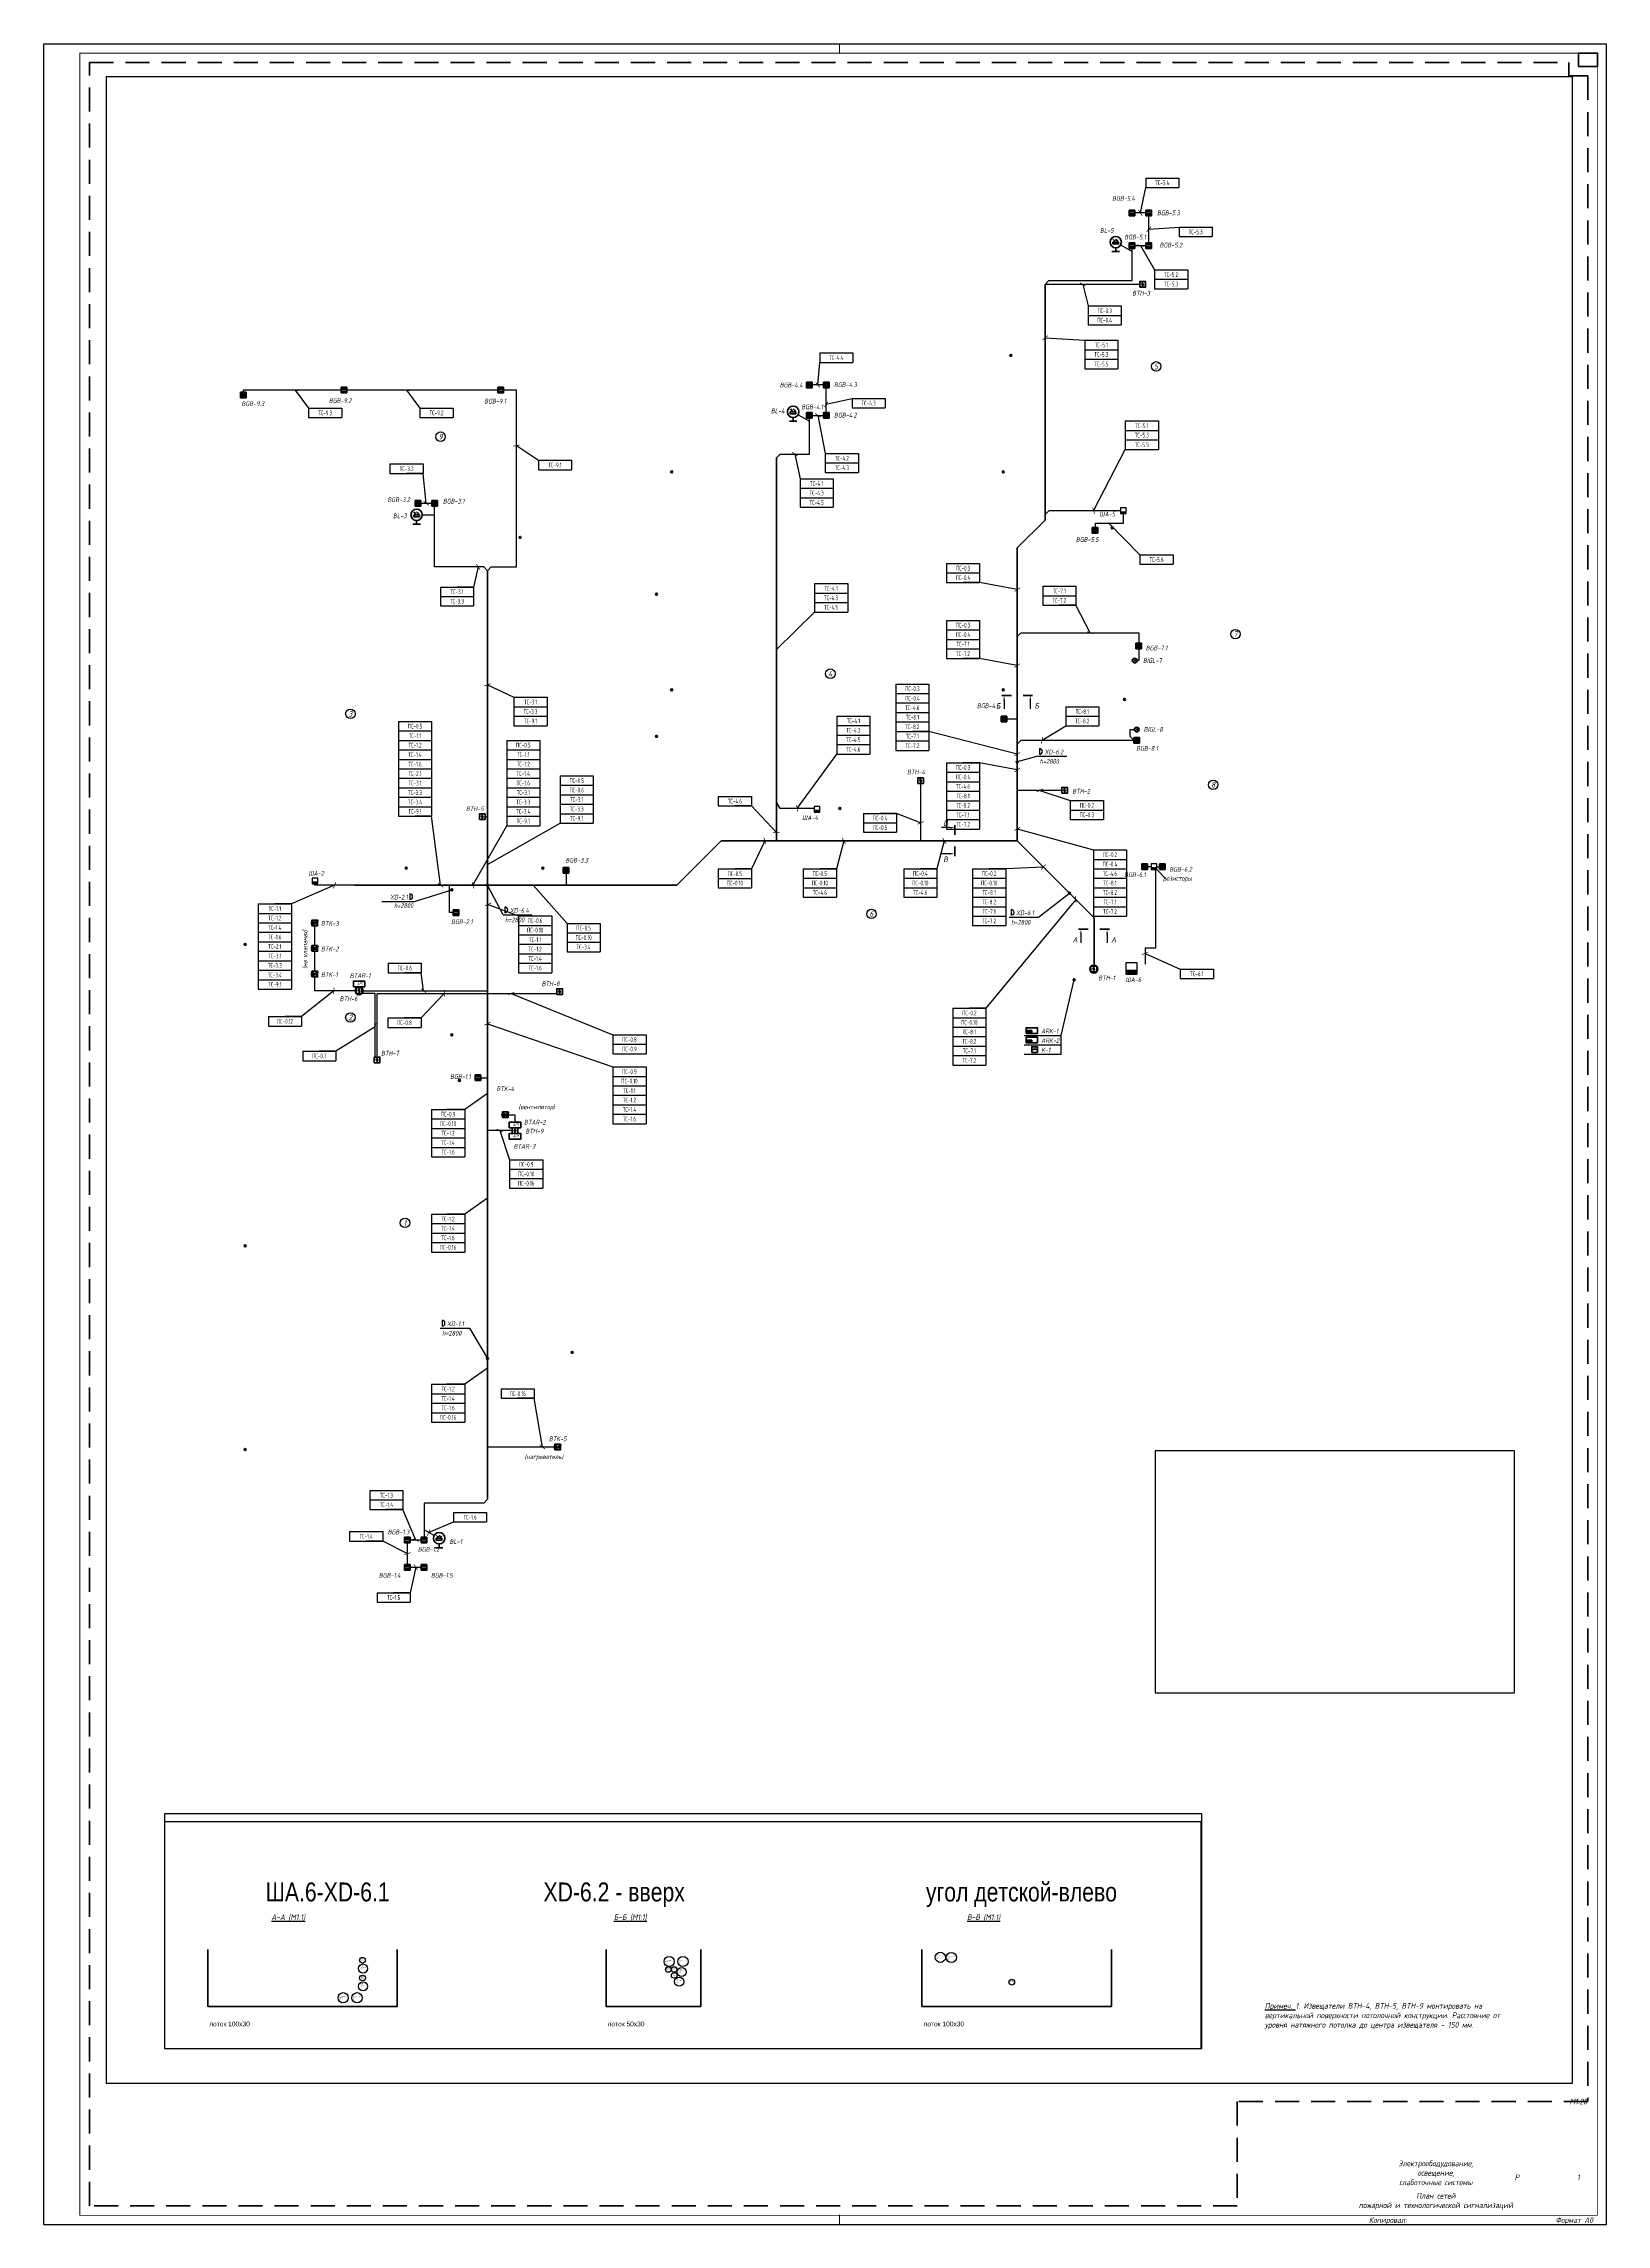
# Paper-space layout 'ПС и ТС' of a CAD drawing. Header units: millimetres. Extents: x 814 to 1639, y 100 to 1250.
# The model-space entities are those that its viewports show. They can reach past a viewport. Long polylines and large blocks are cut down to what shows.
import ezdxf
from ezdxf.enums import TextEntityAlignment as Align

# ---------------------------------------------------------------- set-up
doc = ezdxf.new("R2010")
doc.units = ezdxf.units.MM
doc.linetypes.add('DASHED', pattern=[19.05, 12.7, -6.35])
for name, color, linetype in [('01 Экспликация', 7, 'Continuous'), ('02 Розетки', 7, 'Continuous'), ('03 Стационарное ЭО', 7, 'Continuous'), ('04 Освещение', 7, 'Continuous'), ('05 Слаботочка', 7, 'Continuous'), ('06 Авт-ка климата', 7, 'Continuous'), ('07 Авт-ка общая', 7, 'Continuous'), ('08 Пож. и техн. сигн.', 7, 'Continuous'), ('09 ДСУП', 7, 'Continuous'), ('10 Привязка', 7, 'Continuous'), ('13 Трассы и коробки слаботочки', 7, 'Continuous'), ('stamp', 7, 'Continuous')]:
    doc.layers.add(name, color=color, linetype=linetype)
doc.layers.add('100 noprint', color=2, linetype='Continuous', plot=False)
doc.styles.add('GOST typeA', font='')
doc.styles.get("Standard").update_dxf_attribs({"font": 'arial.ttf'})
doc.styles.add('ГОСТ-ISOCPEUR', font='isocpeui.ttf', dxfattribs={"width": 0.8})
doc.styles.get('GOST typeA').set_extended_font_data('GOST type A')
doc.dimstyles.new('ISO-25', dxfattribs={"dimtxt": 2.5, "dimasz": 2.5, "dimexe": 1.25, "dimexo": 0.625, "dimtad": 1, "dimtxsty": 'Standard', "dimcen": 2.5, "dimadec": 0, "dimazin": 0, "dimtfac": 1, "dimtmove": 0, "dimatfit": 3, "dimfxl": 1, "dimarcsym": 0})

# ---------------------------------------------------------------- blocks, each defined once
blk = doc.blocks.new('дымовой')
at = {"color": 0, "lineweight": -2}
for p, q in [((-1.301, 2.5), (-2.113, 1.354)), ((-2.113, 1.354), (-0.894, 1.646)), ((-0.894, 1.646), (-1.707, 0.5))]:
    blk.add_line(p, q, dxfattribs=at)
blk.add_lwpolyline([(-3, 0), (-3, 3), (0, 3), (0, 0)], close=True, dxfattribs=at)
blk = doc.blocks.new('ППК')
at = {"lineweight": -2}
blk.add_hatch(color=0, dxfattribs=at).paths.add_polyline_path([(-3, 0), (-3, 1.5), (-6, 1.5), (-6, 0)])
at = {"color": 0, "lineweight": -2}
for p in [(-6, 1.5), (-3, 0)]:
    blk.add_line(p, (-3, 1.5), dxfattribs=at)
blk.add_lwpolyline([(-6, 0), (-6, 3), (0, 3), (0, 0)], close=True, dxfattribs=at)
blk = doc.blocks.new('геркон')
at = {"lineweight": -2}
for points in [[(3, 2), (3, 3), (0, 3), (0, 2)], [(3, 0), (3, 1), (0, 1), (0, 0)]]:
    blk.add_hatch(color=0, dxfattribs=at).paths.add_polyline_path(points)
at = {"color": 0, "lineweight": -2}
for p, q in [((0, 0), (0, 3)), ((0, 3), (3, 3)), ((3, 3), (3, 0)), ((0, 2), (3, 2)), ((0, 1), (3, 1)), ((3, 0), (0, 0))]:
    blk.add_line(p, q, dxfattribs=at)
blk = doc.blocks.new('шкаф')
blk.add_hatch(color=256).paths.add_polyline_path([(3, 0), (3, 1), (0, 1), (0, 0)])
blk.add_line((0, 1), (3, 1))
blk.add_lwpolyline([(0, 0), (3, 0), (3, 3), (0, 3)], close=True)
blk = doc.blocks.new('фотоэлемент')
at = {"color": 0, "lineweight": -2}
for p, q in [((-1.481, 6.519), (-0.514, 5.552)), ((0.019, 6.519), (0.986, 5.552)), ((-0.514, 5.552), (-0.7, 6.062)), ((0.986, 5.552), (0.8, 6.062)), ((-0.514, 5.552), (-1.023, 5.739)), ((0.986, 5.552), (0.477, 5.739)), ((0, 2), (0, 0)), ((-2, 0), (2, 0))]:
    blk.add_line(p, q, dxfattribs=at)
blk.add_lwpolyline([(-1.5, 5), (1.5, 5), (1.5, 4), (-1.5, 4)], close=True, dxfattribs=at)
blk.add_circle((0, 5), 3, dxfattribs=at)
blk = doc.blocks.new('*T100')
at = {"layer": '02 Розетки', "color": 0, "lineweight": -2}
for p, q in [((0, 0), (350, 0)), ((0, 0), (0, -600)), ((350, 0), (350, -600)), ((0, -100), (350, -100)), ((0, -200), (350, -200)), ((0, -300), (350, -300)), ((0, -400), (350, -400)), ((0, -500), (350, -500)), ((0, -600), (350, -600))]:
    blk.add_line(p, q, dxfattribs=at)
at = {"layer": '02 Розетки', "color": 0, "char_height": 50, "width": 330, "attachment_point": 5, "style": 'ГОСТ-ISOCPEUR'}
for s, insert in [('{ЭОМ-1.1}', (175, -50)), ('{ЭОМ-2.1}', (175, -150)), ('{ЭОМ-3.1}', (175, -250)), ('{ЭОМ-3.9}', (175, -350)), ('{ЭОМ-9.1}', (175, -450)), ('{ЭОМ-6.1}', (175, -550))]:
    blk.add_mtext(s, dxfattribs=dict(at, insert=insert))
blk = doc.blocks.new('*T101')
at = {"layer": '02 Розетки', "color": 0, "lineweight": -2}
for p, q in [((0, 0), (350, 0)), ((0, 0), (0, -100)), ((350, 0), (350, -100)), ((0, -100), (350, -100))]:
    blk.add_line(p, q, dxfattribs=at)
at = {"layer": '02 Розетки', "color": 0, "insert": (175, -50), "char_height": 50, "width": 330, "attachment_point": 5, "style": 'ГОСТ-ISOCPEUR'}
blk.add_mtext('{ЭОМ-1.2}', dxfattribs=at)
blk = doc.blocks.new('*T102')
at = {"layer": '02 Розетки', "color": 0, "lineweight": -2}
for p, q in [((0, 0), (300, 0)), ((0, 0), (0, -100)), ((300, 0), (300, -100)), ((0, -100), (300, -100))]:
    blk.add_line(p, q, dxfattribs=at)
at = {"layer": '02 Розетки', "color": 0, "insert": (150, -50), "char_height": 50, "width": 280, "attachment_point": 5, "style": 'ГОСТ-ISOCPEUR'}
blk.add_mtext('{ЭОМ-1.2}', dxfattribs=at)
blk = doc.blocks.new('*T103')
at = {"layer": '02 Розетки', "color": 0, "lineweight": -2}
for p, q in [((0, 0), (350, 0)), ((0, 0), (0, -100)), ((350, 0), (350, -100)), ((0, -100), (350, -100))]:
    blk.add_line(p, q, dxfattribs=at)
at = {"layer": '02 Розетки', "color": 0, "insert": (175, -50), "char_height": 50, "width": 330, "attachment_point": 5, "style": 'ГОСТ-ISOCPEUR'}
blk.add_mtext('{ЭОМ-1.4}', dxfattribs=at)
blk = doc.blocks.new('*T104')
at = {"layer": '02 Розетки', "color": 0, "lineweight": -2}
for p, q in [((0, 0), (300, 0)), ((0, 0), (0, -100)), ((300, 0), (300, -100)), ((0, -100), (300, -100))]:
    blk.add_line(p, q, dxfattribs=at)
at = {"layer": '02 Розетки', "color": 0, "insert": (150, -50), "char_height": 50, "width": 280, "attachment_point": 5, "style": 'ГОСТ-ISOCPEUR'}
blk.add_mtext('{ЭОМ-1.5}', dxfattribs=at)
blk = doc.blocks.new('*T105')
at = {"layer": '02 Розетки', "color": 0, "lineweight": -2}
for p, q in [((0, 0), (350, 0)), ((0, 0), (0, -100)), ((350, 0), (350, -100)), ((0, -100), (350, -100))]:
    blk.add_line(p, q, dxfattribs=at)
at = {"layer": '02 Розетки', "color": 0, "insert": (175, -50), "char_height": 50, "width": 330, "attachment_point": 5, "style": 'ГОСТ-ISOCPEUR'}
blk.add_mtext('{ЭОМ-1.6}', dxfattribs=at)
blk = doc.blocks.new('*T106')
at = {"layer": '02 Розетки', "color": 0, "lineweight": -2}
for p, q in [((0, 0), (300, 0)), ((0, 0), (0, -100)), ((300, 0), (300, -100)), ((0, -100), (300, -100))]:
    blk.add_line(p, q, dxfattribs=at)
at = {"layer": '02 Розетки', "color": 0, "insert": (150, -50), "char_height": 50, "width": 280, "attachment_point": 5, "style": 'ГОСТ-ISOCPEUR'}
blk.add_mtext('{ЭОМ-1.7}', dxfattribs=at)
blk = doc.blocks.new('*T107')
at = {"layer": '02 Розетки', "color": 0, "lineweight": -2}
for p, q in [((0, 0), (350, 0)), ((0, 0), (0, -100)), ((350, 0), (350, -100)), ((0, -100), (350, -100))]:
    blk.add_line(p, q, dxfattribs=at)
at = {"layer": '02 Розетки', "color": 0, "insert": (175, -50), "char_height": 50, "width": 330, "attachment_point": 5, "style": 'ГОСТ-ISOCPEUR'}
blk.add_mtext('{ЭОМ-1.8}', dxfattribs=at)
blk = doc.blocks.new('*T108')
at = {"layer": '02 Розетки', "color": 0, "lineweight": -2}
for p, q in [((0, 0), (350, 0)), ((0, 0), (0, -100)), ((350, 0), (350, -100)), ((0, -100), (350, -100))]:
    blk.add_line(p, q, dxfattribs=at)
at = {"layer": '02 Розетки', "color": 0, "insert": (175, -50), "char_height": 50, "width": 330, "attachment_point": 5, "style": 'ГОСТ-ISOCPEUR'}
blk.add_mtext('{ЭОМ-1.14}', dxfattribs=at)
blk = doc.blocks.new('*T109')
at = {"layer": '02 Розетки', "color": 0, "lineweight": -2}
for p, q in [((0, 0), (300, 0)), ((0, 0), (0, -100)), ((300, 0), (300, -100)), ((0, -100), (300, -100))]:
    blk.add_line(p, q, dxfattribs=at)
at = {"layer": '02 Розетки', "color": 0, "insert": (150, -50), "char_height": 50, "width": 280, "attachment_point": 5, "style": 'ГОСТ-ISOCPEUR'}
blk.add_mtext('{ЭОМ-1.9}', dxfattribs=at)
blk = doc.blocks.new('*T110')
at = {"layer": '02 Розетки', "color": 0, "lineweight": -2}
for p, q in [((0, 0), (300, 0)), ((0, 0), (0, -100)), ((300, 0), (300, -100)), ((0, -100), (300, -100))]:
    blk.add_line(p, q, dxfattribs=at)
at = {"layer": '02 Розетки', "color": 0, "insert": (150, -50), "char_height": 50, "width": 280, "attachment_point": 5, "style": 'ГОСТ-ISOCPEUR'}
blk.add_mtext('{ЭОМ-1.9}', dxfattribs=at)
blk = doc.blocks.new('*T111')
at = {"layer": '02 Розетки', "color": 0, "lineweight": -2}
for p, q in [((0, 0), (300, 0)), ((0, 0), (0, -100)), ((300, 0), (300, -100)), ((0, -100), (300, -100))]:
    blk.add_line(p, q, dxfattribs=at)
at = {"layer": '02 Розетки', "color": 0, "insert": (150, -50), "char_height": 50, "width": 280, "attachment_point": 5, "style": 'ГОСТ-ISOCPEUR'}
blk.add_mtext('{ЭОМ-1.9}', dxfattribs=at)
blk = doc.blocks.new('*T112')
at = {"layer": '02 Розетки', "color": 0, "lineweight": -2}
for p, q in [((0, 0), (300, 0)), ((0, 0), (0, -100)), ((300, 0), (300, -100)), ((0, -100), (300, -100))]:
    blk.add_line(p, q, dxfattribs=at)
at = {"layer": '02 Розетки', "color": 0, "insert": (150, -50), "char_height": 50, "width": 280, "attachment_point": 5, "style": 'ГОСТ-ISOCPEUR'}
blk.add_mtext('{ЭОМ-1.11}', dxfattribs=at)
blk = doc.blocks.new('*T113')
at = {"layer": '02 Розетки', "color": 0, "lineweight": -2}
for p, q in [((0, 0), (350, 0)), ((0, 0), (0, -600)), ((350, 0), (350, -600)), ((0, -100), (350, -100)), ((0, -200), (350, -200)), ((0, -300), (350, -300)), ((0, -400), (350, -400)), ((0, -500), (350, -500)), ((0, -600), (350, -600))]:
    blk.add_line(p, q, dxfattribs=at)
at = {"layer": '02 Розетки', "color": 0, "char_height": 50, "width": 330, "attachment_point": 5, "style": 'ГОСТ-ISOCPEUR'}
for s, insert in [('{ЭОМ-1.1}', (175, -50)), ('ЭОМ-2.1', (175, -150)), ('{ЭОМ-3.1}', (175, -250)), ('{ЭОМ-3.9}', (175, -350)), ('{ЭОМ-9.1}', (175, -450)), ('{ЭОМ-6.5}', (175, -550))]:
    blk.add_mtext(s, dxfattribs=dict(at, insert=insert))
blk = doc.blocks.new('*T114')
at = {"layer": '02 Розетки', "color": 0, "lineweight": -2}
for p, q in [((0, 0), (350, 0)), ((0, 0), (0, -100)), ((350, 0), (350, -100)), ((0, -100), (350, -100))]:
    blk.add_line(p, q, dxfattribs=at)
at = {"layer": '02 Розетки', "color": 0, "insert": (175, -50), "char_height": 50, "width": 330, "attachment_point": 5, "style": 'ГОСТ-ISOCPEUR'}
blk.add_mtext('{ЭОМ-1.1}', dxfattribs=at)
blk = doc.blocks.new('*T115')
at = {"layer": '02 Розетки', "color": 0, "lineweight": -2}
for p, q in [((0, 0), (350, 0)), ((0, 0), (0, -100)), ((350, 0), (350, -100)), ((0, -100), (350, -100))]:
    blk.add_line(p, q, dxfattribs=at)
at = {"layer": '02 Розетки', "color": 0, "insert": (175, -50), "char_height": 50, "width": 330, "attachment_point": 5, "style": 'ГОСТ-ISOCPEUR'}
blk.add_mtext('ЭОМ-2.1', dxfattribs=at)
blk = doc.blocks.new('*T116')
at = {"layer": '02 Розетки', "color": 0, "lineweight": -2}
for p, q in [((0, 0), (350, 0)), ((0, 0), (0, -100)), ((350, 0), (350, -100)), ((0, -100), (350, -100))]:
    blk.add_line(p, q, dxfattribs=at)
at = {"layer": '02 Розетки', "color": 0, "insert": (175, -50), "char_height": 50, "width": 330, "attachment_point": 5, "style": 'ГОСТ-ISOCPEUR'}
blk.add_mtext('{ЭОМ-2.2}', dxfattribs=at)
blk = doc.blocks.new('*T117')
at = {"layer": '02 Розетки', "color": 0, "lineweight": -2}
for p, q in [((0, 0), (350, 0)), ((0, 0), (0, -100)), ((350, 0), (350, -100)), ((0, -100), (350, -100))]:
    blk.add_line(p, q, dxfattribs=at)
at = {"layer": '02 Розетки', "color": 0, "insert": (175, -50), "char_height": 50, "width": 330, "attachment_point": 5, "style": 'ГОСТ-ISOCPEUR'}
blk.add_mtext('{ЭОМ-2.2}', dxfattribs=at)
blk = doc.blocks.new('*T118')
at = {"layer": '02 Розетки', "color": 0, "lineweight": -2}
for p, q in [((0, 0), (350, 0)), ((0, 0), (0, -100)), ((350, 0), (350, -100)), ((0, -100), (350, -100))]:
    blk.add_line(p, q, dxfattribs=at)
at = {"layer": '02 Розетки', "color": 0, "insert": (175, -50), "char_height": 50, "width": 330, "attachment_point": 5, "style": 'ГОСТ-ISOCPEUR'}
blk.add_mtext('{ЭОМ-2.3}', dxfattribs=at)
blk = doc.blocks.new('*T119')
at = {"layer": '02 Розетки', "color": 0, "lineweight": -2}
for p, q in [((0, 0), (350, 0)), ((0, 0), (0, -100)), ((350, 0), (350, -100)), ((0, -100), (350, -100))]:
    blk.add_line(p, q, dxfattribs=at)
at = {"layer": '02 Розетки', "color": 0, "insert": (175, -50), "char_height": 50, "width": 330, "attachment_point": 5, "style": 'ГОСТ-ISOCPEUR'}
blk.add_mtext('{ЭОМ-2.4}', dxfattribs=at)
blk = doc.blocks.new('*T120')
at = {"layer": '02 Розетки', "color": 0, "lineweight": -2}
for p, q in [((0, 0), (350, 0)), ((0, 0), (0, -400)), ((350, 0), (350, -400)), ((0, -100), (350, -100)), ((0, -200), (350, -200)), ((0, -300), (350, -300)), ((0, -400), (350, -400))]:
    blk.add_line(p, q, dxfattribs=at)
at = {"layer": '02 Розетки', "color": 0, "char_height": 50, "width": 330, "attachment_point": 5, "style": 'ГОСТ-ISOCPEUR'}
for s, insert in [('{ЭОМ-3.1}', (175, -50)), ('{ЭОМ-3.9}', (175, -150)), ('{ЭОМ-9.1}', (175, -250)), ('{ЭОМ-6.7}', (175, -350))]:
    blk.add_mtext(s, dxfattribs=dict(at, insert=insert))
blk = doc.blocks.new('*T121')
at = {"layer": '02 Розетки', "color": 0, "lineweight": -2}
for p, q in [((0, 0), (350, 0)), ((0, 0), (0, -100)), ((350, 0), (350, -100)), ((0, -100), (350, -100))]:
    blk.add_line(p, q, dxfattribs=at)
at = {"layer": '02 Розетки', "color": 0, "insert": (175, -50), "char_height": 50, "width": 330, "attachment_point": 5, "style": 'ГОСТ-ISOCPEUR'}
blk.add_mtext('{ЭОМ-3.3}', dxfattribs=at)
blk = doc.blocks.new('*T122')
at = {"layer": '02 Розетки', "color": 0, "lineweight": -2}
for p, q in [((0, 0), (350, 0)), ((0, 0), (0, -300)), ((350, 0), (350, -300)), ((0, -100), (350, -100)), ((0, -200), (350, -200)), ((0, -300), (350, -300))]:
    blk.add_line(p, q, dxfattribs=at)
at = {"layer": '02 Розетки', "color": 0, "char_height": 50, "width": 330, "attachment_point": 5, "style": 'ГОСТ-ISOCPEUR'}
for s, insert in [('{ЭОМ-3.4}', (175, -50)), ('{ЭОМ-3.9}', (175, -150)), ('{ЭОМ-9.1}', (175, -250))]:
    blk.add_mtext(s, dxfattribs=dict(at, insert=insert))
blk = doc.blocks.new('*T123')
at = {"layer": '02 Розетки', "color": 0, "lineweight": -2}
for p, q in [((0, 0), (350, 0)), ((0, 0), (0, -300)), ((350, 0), (350, -300)), ((0, -100), (350, -100)), ((0, -200), (350, -200)), ((0, -300), (350, -300))]:
    blk.add_line(p, q, dxfattribs=at)
at = {"layer": '02 Розетки', "color": 0, "char_height": 50, "width": 330, "attachment_point": 5, "style": 'ГОСТ-ISOCPEUR'}
for s, insert in [('{ЭОМ-3.6}', (175, -50)), ('{ЭОМ-3.9}', (175, -150)), ('{ЭОМ-9.1}', (175, -250))]:
    blk.add_mtext(s, dxfattribs=dict(at, insert=insert))
blk = doc.blocks.new('*T124')
at = {"layer": '02 Розетки', "color": 0, "lineweight": -2}
for p, q in [((0, 0), (350, 0)), ((0, 0), (0, -200)), ((350, 0), (350, -200)), ((0, -100), (350, -100)), ((0, -200), (350, -200))]:
    blk.add_line(p, q, dxfattribs=at)
at = {"layer": '02 Розетки', "color": 0, "char_height": 50, "width": 330, "attachment_point": 5, "style": 'ГОСТ-ISOCPEUR'}
for s, insert in [('{ЭОМ-3.8}', (175, -50)), ('{ЭОМ-9.1}', (175, -150))]:
    blk.add_mtext(s, dxfattribs=dict(at, insert=insert))
blk = doc.blocks.new('*T125')
at = {"layer": '02 Розетки', "color": 0, "lineweight": -2}
for p, q in [((0, 0), (350, 0)), ((0, 0), (0, -100)), ((350, 0), (350, -100)), ((0, -100), (350, -100))]:
    blk.add_line(p, q, dxfattribs=at)
at = {"layer": '02 Розетки', "color": 0, "insert": (175, -50), "char_height": 50, "width": 330, "attachment_point": 5, "style": 'ГОСТ-ISOCPEUR'}
blk.add_mtext('{ЭОМ-3.8}', dxfattribs=at)
blk = doc.blocks.new('*T126')
at = {"layer": '02 Розетки', "color": 0, "lineweight": -2}
for p, q in [((0, 0), (350, 0)), ((0, 0), (0, -100)), ((350, 0), (350, -100)), ((0, -100), (350, -100))]:
    blk.add_line(p, q, dxfattribs=at)
at = {"layer": '02 Розетки', "color": 0, "insert": (175, -50), "char_height": 50, "width": 330, "attachment_point": 5, "style": 'ГОСТ-ISOCPEUR'}
blk.add_mtext('{ЭОМ-9.1}', dxfattribs=at)
blk = doc.blocks.new('*T127')
at = {"layer": '03 Стационарное ЭО', "color": 0, "lineweight": -2}
for p, q in [((0, 0), (350, 0)), ((0, 0), (0, -100)), ((350, 0), (350, -100)), ((0, -100), (350, -100))]:
    blk.add_line(p, q, dxfattribs=at)
at = {"layer": '03 Стационарное ЭО', "color": 0, "insert": (175, -50), "char_height": 50, "width": 330, "attachment_point": 5, "style": 'GOST typeA'}
blk.add_mtext('{\\W0.9;ЭОМ-9.31}', dxfattribs=at)
blk = doc.blocks.new('*T128')
at = {"layer": '02 Розетки', "color": 0, "lineweight": -2}
for p, q in [((0, 0), (350, 0)), ((0, 0), (0, -100)), ((350, 0), (350, -100)), ((0, -100), (350, -100))]:
    blk.add_line(p, q, dxfattribs=at)
at = {"layer": '02 Розетки', "color": 0, "insert": (175, -50), "char_height": 50, "width": 330, "attachment_point": 5, "style": 'ГОСТ-ISOCPEUR'}
blk.add_mtext('{ЭОМ-6.2}', dxfattribs=at)
blk = doc.blocks.new('*T129')
at = {"layer": '02 Розетки', "color": 0, "lineweight": -2}
for p, q in [((0, 0), (350, 0)), ((0, 0), (0, -100)), ((350, 0), (350, -100)), ((0, -100), (350, -100))]:
    blk.add_line(p, q, dxfattribs=at)
at = {"layer": '02 Розетки', "color": 0, "insert": (175, -50), "char_height": 50, "width": 330, "attachment_point": 5, "style": 'ГОСТ-ISOCPEUR'}
blk.add_mtext('{ЭОМ-6.3}', dxfattribs=at)
blk = doc.blocks.new('*T130')
at = {"layer": '02 Розетки', "color": 0, "lineweight": -2}
for p, q in [((0, 0), (350, 0)), ((0, 0), (0, -100)), ((350, 0), (350, -100)), ((0, -100), (350, -100))]:
    blk.add_line(p, q, dxfattribs=at)
at = {"layer": '02 Розетки', "color": 0, "insert": (175, -50), "char_height": 50, "width": 330, "attachment_point": 5, "style": 'ГОСТ-ISOCPEUR'}
blk.add_mtext('{ЭОМ-6.4}', dxfattribs=at)
blk = doc.blocks.new('*T131')
at = {"layer": '02 Розетки', "color": 0, "lineweight": -2}
for p, q in [((0, 0), (350, 0)), ((0, 0), (0, -100)), ((350, 0), (350, -100)), ((0, -100), (350, -100))]:
    blk.add_line(p, q, dxfattribs=at)
at = {"layer": '02 Розетки', "color": 0, "insert": (175, -50), "char_height": 50, "width": 330, "attachment_point": 5, "style": 'ГОСТ-ISOCPEUR'}
blk.add_mtext('{ЭОМ-6.6}', dxfattribs=at)
blk = doc.blocks.new('*T132')
at = {"layer": '02 Розетки', "color": 0, "lineweight": -2}
for p, q in [((0, 0), (350, 0)), ((0, 0), (0, -900)), ((350, 0), (350, -900)), ((0, -100), (350, -100)), ((0, -200), (350, -200)), ((0, -300), (350, -300)), ((0, -400), (350, -400)), ((0, -500), (350, -500)), ((0, -600), (350, -600)), ((0, -700), (350, -700)), ((0, -800), (350, -800)), ((0, -900), (350, -900))]:
    blk.add_line(p, q, dxfattribs=at)
at = {"layer": '02 Розетки', "color": 0, "char_height": 50, "width": 330, "attachment_point": 5, "style": 'ГОСТ-ISOCPEUR'}
for s, insert in [('{ЭОМ-6.9}', (175, -50)), ('{ЭОМ-4.1}', (175, -150)), ('{ЭОМ-8.1}', (175, -250)), ('{ЭОМ-7.1}', (175, -350)), ('{ЭОМ-7.2}', (175, -450)), ('{ЭОМ-7.3}', (175, -550)), ('{ЭОМ-5.1}', (175, -650)), ('{ЭОМ-5.2}', (175, -750)), ('{ЭОМ-5.3}', (175, -850))]:
    blk.add_mtext(s, dxfattribs=dict(at, insert=insert))
blk = doc.blocks.new('*T133')
at = {"layer": '02 Розетки', "color": 0, "lineweight": -2}
for p, q in [((0, 0), (350, 0)), ((0, 0), (0, -700)), ((350, 0), (350, -700)), ((0, -100), (350, -100)), ((0, -200), (350, -200)), ((0, -300), (350, -300)), ((0, -400), (350, -400)), ((0, -500), (350, -500)), ((0, -600), (350, -600)), ((0, -700), (350, -700))]:
    blk.add_line(p, q, dxfattribs=at)
at = {"layer": '02 Розетки', "color": 0, "char_height": 50, "width": 330, "attachment_point": 5, "style": 'ГОСТ-ISOCPEUR'}
for s, insert in [('{ЭОМ-6.9}', (175, -50)), ('{ЭОМ-7.1}', (175, -150)), ('{ЭОМ-7.2}', (175, -250)), ('{ЭОМ-7.3}', (175, -350)), ('{ЭОМ-5.1}', (175, -450)), ('{ЭОМ-5.2}', (175, -550)), ('{ЭОМ-5.3}', (175, -650))]:
    blk.add_mtext(s, dxfattribs=dict(at, insert=insert))
blk = doc.blocks.new('*T134')
at = {"layer": '02 Розетки', "color": 0, "lineweight": -2}
for p, q in [((0, 0), (350, 0)), ((0, 0), (0, -700)), ((350, 0), (350, -700)), ((0, -100), (350, -100)), ((0, -200), (350, -200)), ((0, -300), (350, -300)), ((0, -400), (350, -400)), ((0, -500), (350, -500)), ((0, -600), (350, -600)), ((0, -700), (350, -700))]:
    blk.add_line(p, q, dxfattribs=at)
at = {"layer": '02 Розетки', "color": 0, "char_height": 50, "width": 330, "attachment_point": 5, "style": 'ГОСТ-ISOCPEUR'}
for s, insert in [('{ЭОМ-6.9}', (175, -50)), ('{ЭОМ-7.1}', (175, -150)), ('{ЭОМ-7.2}', (175, -250)), ('{ЭОМ-7.3}', (175, -350)), ('{ЭОМ-5.1}', (175, -450)), ('{ЭОМ-5.2}', (175, -550)), ('{ЭОМ-5.3}', (175, -650))]:
    blk.add_mtext(s, dxfattribs=dict(at, insert=insert))
blk = doc.blocks.new('*T135')
at = {"layer": '02 Розетки', "color": 0, "lineweight": -2}
for p, q in [((0, 0), (350, 0)), ((0, 0), (0, -300)), ((350, 0), (350, -300)), ((0, -100), (350, -100)), ((0, -200), (350, -200)), ((0, -300), (350, -300))]:
    blk.add_line(p, q, dxfattribs=at)
at = {"layer": '02 Розетки', "color": 0, "char_height": 50, "width": 330, "attachment_point": 5, "style": 'ГОСТ-ISOCPEUR'}
for s, insert in [('{ЭОМ-5.1}', (175, -50)), ('{ЭОМ-5.2}', (175, -150)), ('{ЭОМ-5.3}', (175, -250))]:
    blk.add_mtext(s, dxfattribs=dict(at, insert=insert))
blk = doc.blocks.new('*T136')
at = {"layer": '02 Розетки', "color": 0, "lineweight": -2}
for p, q in [((0, 0), (300, 0)), ((0, 0), (0, -100)), ((300, 0), (300, -100)), ((0, -100), (300, -100))]:
    blk.add_line(p, q, dxfattribs=at)
at = {"layer": '02 Розетки', "color": 0, "insert": (150, -50), "char_height": 50, "width": 280, "attachment_point": 5, "style": 'ГОСТ-ISOCPEUR'}
blk.add_mtext('{ЭОМ-1.13}', dxfattribs=at)
blk = doc.blocks.new('*T137')
at = {"layer": '02 Розетки', "color": 0, "lineweight": -2}
for p, q in [((0, 0), (350, 0)), ((0, 0), (0, -100)), ((350, 0), (350, -100)), ((0, -100), (350, -100))]:
    blk.add_line(p, q, dxfattribs=at)
at = {"layer": '02 Розетки', "color": 0, "insert": (175, -50), "char_height": 50, "width": 330, "attachment_point": 5, "style": 'ГОСТ-ISOCPEUR'}
blk.add_mtext('{ЭОМ-1.15}', dxfattribs=at)
blk = doc.blocks.new('*T138')
at = {"layer": '02 Розетки', "color": 0, "lineweight": -2}
for p, q in [((0, 0), (350, 0)), ((0, 0), (0, -100)), ((350, 0), (350, -100)), ((0, -100), (350, -100))]:
    blk.add_line(p, q, dxfattribs=at)
at = {"layer": '02 Розетки', "color": 0, "insert": (175, -50), "char_height": 50, "width": 330, "attachment_point": 5, "style": 'ГОСТ-ISOCPEUR'}
blk.add_mtext('{ЭОМ-4.1}', dxfattribs=at)
blk = doc.blocks.new('*T139')
at = {"layer": '02 Розетки', "color": 0, "lineweight": -2}
for p, q in [((0, 0), (350, 0)), ((0, 0), (0, -100)), ((350, 0), (350, -100)), ((0, -100), (350, -100))]:
    blk.add_line(p, q, dxfattribs=at)
at = {"layer": '02 Розетки', "color": 0, "insert": (175, -50), "char_height": 50, "width": 330, "attachment_point": 5, "style": 'ГОСТ-ISOCPEUR'}
blk.add_mtext('{ЭОМ-4.2}', dxfattribs=at)
blk = doc.blocks.new('*T140')
at = {"layer": '02 Розетки', "color": 0, "lineweight": -2}
for p, q in [((0, 0), (350, 0)), ((0, 0), (0, -100)), ((350, 0), (350, -100)), ((0, -100), (350, -100))]:
    blk.add_line(p, q, dxfattribs=at)
at = {"layer": '02 Розетки', "color": 0, "insert": (175, -50), "char_height": 50, "width": 330, "attachment_point": 5, "style": 'ГОСТ-ISOCPEUR'}
blk.add_mtext('{ЭОМ-4.4}', dxfattribs=at)
blk = doc.blocks.new('*T141')
at = {"layer": '02 Розетки', "color": 0, "lineweight": -2}
for p, q in [((0, 0), (350, 0)), ((0, 0), (0, -100)), ((350, 0), (350, -100)), ((0, -100), (350, -100))]:
    blk.add_line(p, q, dxfattribs=at)
at = {"layer": '02 Розетки', "color": 0, "insert": (175, -50), "char_height": 50, "width": 330, "attachment_point": 5, "style": 'ГОСТ-ISOCPEUR'}
blk.add_mtext('{ЭОМ-4.6}', dxfattribs=at)
blk = doc.blocks.new('*T142')
at = {"layer": '02 Розетки', "color": 0, "lineweight": -2}
for p, q in [((0, 0), (350, 0)), ((0, 0), (0, -100)), ((350, 0), (350, -100)), ((0, -100), (350, -100))]:
    blk.add_line(p, q, dxfattribs=at)
at = {"layer": '02 Розетки', "color": 0, "insert": (175, -50), "char_height": 50, "width": 330, "attachment_point": 5, "style": 'ГОСТ-ISOCPEUR'}
blk.add_mtext('{ЭОМ-4.8}', dxfattribs=at)
blk = doc.blocks.new('*T143')
at = {"layer": '02 Розетки', "color": 0, "lineweight": -2}
for p, q in [((0, 0), (350, 0)), ((0, 0), (0, -100)), ((350, 0), (350, -100)), ((0, -100), (350, -100))]:
    blk.add_line(p, q, dxfattribs=at)
at = {"layer": '02 Розетки', "color": 0, "insert": (175, -50), "char_height": 50, "width": 330, "attachment_point": 5, "style": 'ГОСТ-ISOCPEUR'}
blk.add_mtext('{ЭОМ-4.9}', dxfattribs=at)
blk = doc.blocks.new('*T144')
at = {"layer": '02 Розетки', "color": 0, "lineweight": -2}
for p, q in [((0, 0), (350, 0)), ((0, 0), (0, -100)), ((350, 0), (350, -100)), ((0, -100), (350, -100))]:
    blk.add_line(p, q, dxfattribs=at)
at = {"layer": '02 Розетки', "color": 0, "insert": (175, -50), "char_height": 50, "width": 330, "attachment_point": 5, "style": 'ГОСТ-ISOCPEUR'}
blk.add_mtext('{ЭОМ-4.11}', dxfattribs=at)
blk = doc.blocks.new('*T145')
at = {"layer": '02 Розетки', "color": 0, "lineweight": -2}
for p, q in [((0, 0), (350, 0)), ((0, 0), (0, -100)), ((350, 0), (350, -100)), ((0, -100), (350, -100))]:
    blk.add_line(p, q, dxfattribs=at)
at = {"layer": '02 Розетки', "color": 0, "insert": (175, -50), "char_height": 50, "width": 330, "attachment_point": 5, "style": 'ГОСТ-ISOCPEUR'}
blk.add_mtext('{ЭОМ-4.12}', dxfattribs=at)
blk = doc.blocks.new('*T146')
at = {"layer": '02 Розетки', "color": 0, "lineweight": -2}
for p, q in [((0, 0), (350, 0)), ((0, 0), (0, -100)), ((350, 0), (350, -100)), ((0, -100), (350, -100))]:
    blk.add_line(p, q, dxfattribs=at)
at = {"layer": '02 Розетки', "color": 0, "insert": (175, -50), "char_height": 50, "width": 330, "attachment_point": 5, "style": 'ГОСТ-ISOCPEUR'}
blk.add_mtext('{ЭОМ-4.14}', dxfattribs=at)
blk = doc.blocks.new('*T147')
at = {"layer": '02 Розетки', "color": 0, "lineweight": -2}
for p, q in [((0, 0), (350, 0)), ((0, 0), (0, -100)), ((350, 0), (350, -100)), ((0, -100), (350, -100))]:
    blk.add_line(p, q, dxfattribs=at)
at = {"layer": '02 Розетки', "color": 0, "insert": (175, -50), "char_height": 50, "width": 330, "attachment_point": 5, "style": 'ГОСТ-ISOCPEUR'}
blk.add_mtext('{ЭОМ-8.1}', dxfattribs=at)
blk = doc.blocks.new('*T148')
at = {"layer": '02 Розетки', "color": 0, "lineweight": -2}
for p, q in [((0, 0), (350, 0)), ((0, 0), (0, -500)), ((350, 0), (350, -500)), ((0, -100), (350, -100)), ((0, -200), (350, -200)), ((0, -300), (350, -300)), ((0, -400), (350, -400)), ((0, -500), (350, -500))]:
    blk.add_line(p, q, dxfattribs=at)
at = {"layer": '02 Розетки', "color": 0, "char_height": 50, "width": 330, "attachment_point": 5, "style": 'ГОСТ-ISOCPEUR'}
for s, insert in [('{ЭОМ-5.9}', (175, -50)), ('{ЭОМ-5.10}', (175, -150)), ('{ЭОМ-5.11}', (175, -250)), ('{ЭОМ-5.12}', (175, -350)), ('{ЭОМ-5.13}', (175, -450))]:
    blk.add_mtext(s, dxfattribs=dict(at, insert=insert))
blk = doc.blocks.new('*T149')
at = {"layer": '02 Розетки', "color": 0, "lineweight": -2}
for p, q in [((0, 0), (350, 0)), ((0, 0), (0, -400)), ((350, 0), (350, -400)), ((0, -100), (350, -100)), ((0, -200), (350, -200)), ((0, -300), (350, -300)), ((0, -400), (350, -400))]:
    blk.add_line(p, q, dxfattribs=at)
at = {"layer": '02 Розетки', "color": 0, "char_height": 50, "width": 330, "attachment_point": 5, "style": 'ГОСТ-ISOCPEUR'}
for s, insert in [('{ЭОМ-5.1}', (175, -50)), ('{ЭОМ-5.2}', (175, -150)), ('{ЭОМ-5.3}', (175, -250)), ('{ЭОМ-7.3}', (175, -350))]:
    blk.add_mtext(s, dxfattribs=dict(at, insert=insert))
blk = doc.blocks.new('*T150')
at = {"layer": '02 Розетки', "color": 0, "lineweight": -2}
for p, q in [((0, 0), (350, 0)), ((0, 0), (0, -100)), ((350, 0), (350, -100)), ((0, -100), (350, -100))]:
    blk.add_line(p, q, dxfattribs=at)
at = {"layer": '02 Розетки', "color": 0, "insert": (175, -50), "char_height": 50, "width": 330, "attachment_point": 5, "style": 'ГОСТ-ISOCPEUR'}
blk.add_mtext('{ЭОМ-5.4}', dxfattribs=at)
blk = doc.blocks.new('*T151')
at = {"layer": '02 Розетки', "color": 0, "lineweight": -2}
for p, q in [((0, 0), (350, 0)), ((0, 0), (0, -100)), ((350, 0), (350, -100)), ((0, -100), (350, -100))]:
    blk.add_line(p, q, dxfattribs=at)
at = {"layer": '02 Розетки', "color": 0, "insert": (175, -50), "char_height": 50, "width": 330, "attachment_point": 5, "style": 'ГОСТ-ISOCPEUR'}
blk.add_mtext('{ЭОМ-5.6}', dxfattribs=at)
blk = doc.blocks.new('*T152')
at = {"layer": '02 Розетки', "color": 0, "lineweight": -2}
for p, q in [((0, 0), (350, 0)), ((0, 0), (0, -100)), ((350, 0), (350, -100)), ((0, -100), (350, -100))]:
    blk.add_line(p, q, dxfattribs=at)
at = {"layer": '02 Розетки', "color": 0, "insert": (175, -50), "char_height": 50, "width": 330, "attachment_point": 5, "style": 'ГОСТ-ISOCPEUR'}
blk.add_mtext('{ЭОМ-5.8}', dxfattribs=at)
blk = doc.blocks.new('*T153')
at = {"layer": '02 Розетки', "color": 0, "lineweight": -2}
for p, q in [((0, 0), (350, 0)), ((0, 0), (0, -100)), ((350, 0), (350, -100)), ((0, -100), (350, -100))]:
    blk.add_line(p, q, dxfattribs=at)
at = {"layer": '02 Розетки', "color": 0, "insert": (175, -50), "char_height": 50, "width": 330, "attachment_point": 5, "style": 'ГОСТ-ISOCPEUR'}
blk.add_mtext('{ЭОМ-5.13}', dxfattribs=at)
blk = doc.blocks.new('*T155')
at = {"layer": '03 Стационарное ЭО', "color": 0, "lineweight": -2}
for p, q in [((0, 0), (400, 0)), ((0, 0), (0, -500)), ((400, 0), (400, -500)), ((0, -100), (400, -100)), ((0, -200), (400, -200)), ((0, -300), (400, -300)), ((0, -400), (400, -400)), ((0, -500), (400, -500))]:
    blk.add_line(p, q, dxfattribs=at)
at = {"layer": '03 Стационарное ЭО', "color": 0, "char_height": 50, "width": 380, "attachment_point": 5, "style": 'GOST typeA'}
for s, insert in [('{\\W0.9;ЭОМ-1.31}', (200, -50)), ('{\\W0.9;ЭОМ-1.32}', (200, -150)), ('{\\W0.9;ЭОМ-2.31}', (200, -250)), ('{\\W0.9;ЭОМ-9.31}', (200, -350)), ('{\\W0.9;ЭОМ-0.1}', (200, -450))]:
    blk.add_mtext(s, dxfattribs=dict(at, insert=insert))
blk = doc.blocks.new('*T156')
at = {"layer": '03 Стационарное ЭО', "color": 0, "lineweight": -2}
for p, q in [((0, 0), (350, 0)), ((0, 0), (0, -100)), ((350, 0), (350, -100)), ((0, -100), (350, -100))]:
    blk.add_line(p, q, dxfattribs=at)
at = {"layer": '03 Стационарное ЭО', "color": 0, "insert": (175, -50), "char_height": 50, "width": 330, "attachment_point": 5, "style": 'GOST typeA'}
blk.add_mtext('{\\W0.9;ЭОМ-1.31}', dxfattribs=at)
blk = doc.blocks.new('*T157')
at = {"layer": '03 Стационарное ЭО', "color": 0, "lineweight": -2}
for p, q in [((0, 0), (350, 0)), ((0, 0), (0, -100)), ((350, 0), (350, -100)), ((0, -100), (350, -100))]:
    blk.add_line(p, q, dxfattribs=at)
at = {"layer": '03 Стационарное ЭО', "color": 0, "insert": (175, -50), "char_height": 50, "width": 330, "attachment_point": 5, "style": 'GOST typeA'}
blk.add_mtext('{\\W0.9;ЭОМ-1.32}', dxfattribs=at)
blk = doc.blocks.new('*T158')
at = {"layer": '03 Стационарное ЭО', "color": 0, "lineweight": -2}
for p, q in [((0, 0), (350, 0)), ((0, 0), (0, -100)), ((350, 0), (350, -100)), ((0, -100), (350, -100))]:
    blk.add_line(p, q, dxfattribs=at)
at = {"layer": '03 Стационарное ЭО', "color": 0, "insert": (175, -50), "char_height": 50, "width": 330, "attachment_point": 5, "style": 'GOST typeA'}
blk.add_mtext('{\\W0.9;ЭОМ-1.32}', dxfattribs=at)
blk = doc.blocks.new('*T159')
at = {"layer": '03 Стационарное ЭО', "color": 0, "lineweight": -2}
for p, q in [((0, 0), (350, 0)), ((0, 0), (0, -100)), ((350, 0), (350, -100)), ((0, -100), (350, -100))]:
    blk.add_line(p, q, dxfattribs=at)
at = {"layer": '03 Стационарное ЭО', "color": 0, "insert": (175, -50), "char_height": 50, "width": 330, "attachment_point": 5, "style": 'GOST typeA'}
blk.add_mtext('{\\W0.9;ЭОМ-1.32}', dxfattribs=at)
blk = doc.blocks.new('*T160')
at = {"layer": '03 Стационарное ЭО', "color": 0, "lineweight": -2}
for p, q in [((0, 0), (350, 0)), ((0, 0), (0, -200)), ((350, 0), (350, -200)), ((0, -100), (350, -100)), ((0, -200), (350, -200))]:
    blk.add_line(p, q, dxfattribs=at)
at = {"layer": '03 Стационарное ЭО', "color": 0, "char_height": 50, "width": 330, "attachment_point": 5, "style": 'GOST typeA'}
for s, insert in [('{\\W0.9;ЭОМ-1.31}', (175, -50)), ('{\\W0.9;ЭОМ-1.32}', (175, -150))]:
    blk.add_mtext(s, dxfattribs=dict(at, insert=insert))
blk = doc.blocks.new('*T161')
at = {"layer": '03 Стационарное ЭО', "color": 0, "lineweight": -2}
for p, q in [((0, 0), (350, 0)), ((0, 0), (0, -200)), ((350, 0), (350, -200)), ((0, -100), (350, -100)), ((0, -200), (350, -200))]:
    blk.add_line(p, q, dxfattribs=at)
at = {"layer": '03 Стационарное ЭО', "color": 0, "char_height": 50, "width": 330, "attachment_point": 5, "style": 'GOST typeA'}
for s, insert in [('{\\W0.9;ЭОМ-2.31}', (175, -50)), ('{\\W0.9;ЭОМ-0.1}', (175, -150))]:
    blk.add_mtext(s, dxfattribs=dict(at, insert=insert))
blk = doc.blocks.new('*T162')
at = {"layer": '03 Стационарное ЭО', "color": 0, "lineweight": -2}
for p, q in [((0, 0), (350, 0)), ((0, 0), (0, -200)), ((350, 0), (350, -200)), ((0, -100), (350, -100)), ((0, -200), (350, -200))]:
    blk.add_line(p, q, dxfattribs=at)
at = {"layer": '03 Стационарное ЭО', "color": 0, "char_height": 50, "width": 330, "attachment_point": 5, "style": 'GOST typeA'}
for s, insert in [('{\\W0.9;ЭОМ-2.31}', (175, -50)), ('{\\W0.9;ЭОМ-0.1}', (175, -150))]:
    blk.add_mtext(s, dxfattribs=dict(at, insert=insert))
blk = doc.blocks.new('*T163')
at = {"layer": '03 Стационарное ЭО', "color": 0, "lineweight": -2}
for p, q in [((0, 0), (350, 0)), ((0, 0), (0, -200)), ((350, 0), (350, -200)), ((0, -100), (350, -100)), ((0, -200), (350, -200))]:
    blk.add_line(p, q, dxfattribs=at)
at = {"layer": '03 Стационарное ЭО', "color": 0, "char_height": 50, "width": 330, "attachment_point": 5, "style": 'GOST typeA'}
for s, insert in [('{\\W0.9;ЭОМ-2.31}', (175, -50)), ('{\\W0.9;ЭОМ-0.1}', (175, -150))]:
    blk.add_mtext(s, dxfattribs=dict(at, insert=insert))
blk = doc.blocks.new('*T164')
at = {"layer": '03 Стационарное ЭО', "color": 0, "lineweight": -2}
for p, q in [((0, 0), (350, 0)), ((0, 0), (0, -100)), ((350, 0), (350, -100)), ((0, -100), (350, -100))]:
    blk.add_line(p, q, dxfattribs=at)
at = {"layer": '03 Стационарное ЭО', "color": 0, "insert": (175, -50), "char_height": 50, "width": 330, "attachment_point": 5, "style": 'GOST typeA'}
blk.add_mtext('{\\W0.9;ЭОМ-2.31}', dxfattribs=at)
blk = doc.blocks.new('*T165')
at = {"layer": '03 Стационарное ЭО', "color": 0, "lineweight": -2}
for p, q in [((0, 0), (350, 0)), ((0, 0), (0, -100)), ((350, 0), (350, -100)), ((0, -100), (350, -100))]:
    blk.add_line(p, q, dxfattribs=at)
at = {"layer": '03 Стационарное ЭО', "color": 0, "insert": (175, -50), "char_height": 50, "width": 330, "attachment_point": 5, "style": 'GOST typeA'}
blk.add_mtext('{\\W0.9;ЭОМ-9.31}', dxfattribs=at)
blk = doc.blocks.new('*T166')
at = {"layer": '03 Стационарное ЭО', "color": 0, "lineweight": -2}
for p, q in [((0, 0), (350, 0)), ((0, 0), (0, -100)), ((350, 0), (350, -100)), ((0, -100), (350, -100))]:
    blk.add_line(p, q, dxfattribs=at)
at = {"layer": '03 Стационарное ЭО', "color": 0, "insert": (175, -50), "char_height": 50, "width": 330, "attachment_point": 5, "style": 'GOST typeA'}
blk.add_mtext('{\\W0.9;ЭОМ-9.31}', dxfattribs=at)
blk = doc.blocks.new('*T167')
at = {"layer": '03 Стационарное ЭО', "color": 0, "lineweight": -2}
for p, q in [((0, 0), (350, 0)), ((0, 0), (0, -100)), ((350, 0), (350, -100)), ((0, -100), (350, -100))]:
    blk.add_line(p, q, dxfattribs=at)
at = {"layer": '03 Стационарное ЭО', "color": 0, "insert": (175, -50), "char_height": 50, "width": 330, "attachment_point": 5, "style": 'GOST typeA'}
blk.add_mtext('{\\W0.9;ЭОМ-9.31}', dxfattribs=at)
blk = doc.blocks.new('*T168')
at = {"layer": '03 Стационарное ЭО', "color": 0, "lineweight": -2}
for p, q in [((0, 0), (350, 0)), ((0, 0), (0, -100)), ((350, 0), (350, -100)), ((0, -100), (350, -100))]:
    blk.add_line(p, q, dxfattribs=at)
at = {"layer": '03 Стационарное ЭО', "color": 0, "insert": (175, -50), "char_height": 50, "width": 330, "attachment_point": 5, "style": 'GOST typeA'}
blk.add_mtext('{\\W0.9;ЭОМ-9.31}', dxfattribs=at)
blk = doc.blocks.new('*T169')
at = {"layer": '03 Стационарное ЭО', "color": 0, "lineweight": -2}
for p, q in [((0, 0), (400, 0)), ((0, 0), (0, -600)), ((400, 0), (400, -600)), ((0, -100), (400, -100)), ((0, -200), (400, -200)), ((0, -300), (400, -300)), ((0, -400), (400, -400)), ((0, -500), (400, -500)), ((0, -600), (400, -600))]:
    blk.add_line(p, q, dxfattribs=at)
at = {"layer": '03 Стационарное ЭО', "color": 0, "char_height": 50, "width": 380, "attachment_point": 5, "style": 'GOST typeA'}
for s, insert in [('{\\W0.9;ЭОМ-8.31}', (200, -50)), ('{\\W0.9;ЭОМ-8.32}', (200, -150)), ('{\\W0.9;ЭОМ-8.33}', (200, -250)), ('{\\W0.9;ЭОМ-0.2}', (200, -350)), ('{\\W0.9;ЭОМ-0.3}', (200, -450)), ('{\\W0.9;ЭОМ-0.4}', (200, -550))]:
    blk.add_mtext(s, dxfattribs=dict(at, insert=insert))
blk = doc.blocks.new('*T170')
at = {"layer": '03 Стационарное ЭО', "color": 0, "lineweight": -2}
for p, q in [((0, 0), (350, 0)), ((0, 0), (0, -100)), ((350, 0), (350, -100)), ((0, -100), (350, -100))]:
    blk.add_line(p, q, dxfattribs=at)
at = {"layer": '03 Стационарное ЭО', "color": 0, "insert": (175, -50), "char_height": 50, "width": 330, "attachment_point": 5, "style": 'GOST typeA'}
blk.add_mtext('{\\W0.9;ЭОМ-0.3}', dxfattribs=at)
blk = doc.blocks.new('*T171')
at = {"layer": '03 Стационарное ЭО', "color": 0, "lineweight": -2}
for p, q in [((0, 0), (350, 0)), ((0, 0), (0, -100)), ((350, 0), (350, -100)), ((0, -100), (350, -100))]:
    blk.add_line(p, q, dxfattribs=at)
at = {"layer": '03 Стационарное ЭО', "color": 0, "insert": (175, -50), "char_height": 50, "width": 330, "attachment_point": 5, "style": 'GOST typeA'}
blk.add_mtext('{\\W0.9;ЭОМ-0.3}', dxfattribs=at)
blk = doc.blocks.new('*T172')
at = {"layer": '03 Стационарное ЭО', "color": 0, "lineweight": -2}
for p, q in [((0, 0), (350, 0)), ((0, 0), (0, -100)), ((350, 0), (350, -100)), ((0, -100), (350, -100))]:
    blk.add_line(p, q, dxfattribs=at)
at = {"layer": '03 Стационарное ЭО', "color": 0, "insert": (175, -50), "char_height": 50, "width": 330, "attachment_point": 5, "style": 'GOST typeA'}
blk.add_mtext('{\\W0.9;ЭОМ-0.2}', dxfattribs=at)
blk = doc.blocks.new('*T173')
at = {"layer": '03 Стационарное ЭО', "color": 0, "lineweight": -2}
for p, q in [((0, 0), (350, 0)), ((0, 0), (0, -100)), ((350, 0), (350, -100)), ((0, -100), (350, -100))]:
    blk.add_line(p, q, dxfattribs=at)
at = {"layer": '03 Стационарное ЭО', "color": 0, "insert": (175, -50), "char_height": 50, "width": 330, "attachment_point": 5, "style": 'GOST typeA'}
blk.add_mtext('{\\W0.9;ЭОМ-0.2}', dxfattribs=at)
blk = doc.blocks.new('*T174')
at = {"layer": '03 Стационарное ЭО', "color": 0, "lineweight": -2}
for p, q in [((0, 0), (350, 0)), ((0, 0), (0, -100)), ((350, 0), (350, -100)), ((0, -100), (350, -100))]:
    blk.add_line(p, q, dxfattribs=at)
at = {"layer": '03 Стационарное ЭО', "color": 0, "insert": (175, -50), "char_height": 50, "width": 330, "attachment_point": 5, "style": 'GOST typeA'}
blk.add_mtext('{\\W0.9;ЭОМ-0.3}', dxfattribs=at)
blk = doc.blocks.new('*T175')
at = {"layer": '03 Стационарное ЭО', "color": 0, "lineweight": -2}
for p, q in [((0, 0), (400, 0)), ((0, 0), (0, -300)), ((400, 0), (400, -300)), ((0, -100), (400, -100)), ((0, -200), (400, -200)), ((0, -300), (400, -300))]:
    blk.add_line(p, q, dxfattribs=at)
at = {"layer": '03 Стационарное ЭО', "color": 0, "char_height": 50, "width": 380, "attachment_point": 5, "style": 'GOST typeA'}
for s, insert in [('{\\W0.9;ЭОМ-8.31}', (200, -50)), ('{\\W0.9;ЭОМ-8.32}', (200, -150)), ('{\\W0.9;ЭОМ-8.33}', (200, -250))]:
    blk.add_mtext(s, dxfattribs=dict(at, insert=insert))
blk = doc.blocks.new('*T176')
at = {"layer": '03 Стационарное ЭО', "color": 0, "lineweight": -2}
for p, q in [((0, 0), (400, 0)), ((0, 0), (0, -500)), ((400, 0), (400, -500)), ((0, -100), (400, -100)), ((0, -200), (400, -200)), ((0, -300), (400, -300)), ((0, -400), (400, -400)), ((0, -500), (400, -500))]:
    blk.add_line(p, q, dxfattribs=at)
at = {"layer": '03 Стационарное ЭО', "color": 0, "char_height": 50, "width": 380, "attachment_point": 5, "style": 'GOST typeA'}
for s, insert in [('{\\W0.9;ЭОМ-1.31}', (200, -50)), ('{\\W0.9;ЭОМ-1.32}', (200, -150)), ('{\\W0.9;ЭОМ-2.31}', (200, -250)), ('{\\W0.9;ЭОМ-9.31}', (200, -350)), ('{\\W0.9;ЭОМ-0.1}', (200, -450))]:
    blk.add_mtext(s, dxfattribs=dict(at, insert=insert))
blk = doc.blocks.new('*T177')
at = {"layer": '04 Освещение', "color": 0, "lineweight": -2}
for p, q in [((0, 0), (350, 0)), ((0, 0), (0, -600)), ((350, 0), (350, -600)), ((0, -100), (350, -100)), ((0, -200), (350, -200)), ((0, -300), (350, -300)), ((0, -400), (350, -400)), ((0, -500), (350, -500)), ((0, -600), (350, -600))]:
    blk.add_line(p, q, dxfattribs=at)
at = {"layer": '04 Освещение', "color": 0, "char_height": 50, "width": 330, "attachment_point": 5, "style": 'GOST typeA'}
for s, insert in [('{\\W0.8;ЭОМ-1.51}', (175, -50)), ('{\\W0.8;ЭОМ-1.52}', (175, -150)), ('{\\W0.8;ЭОМ-1.55}', (175, -250)), ('{\\W0.8;ЭОМ-1.56}', (175, -350)), ('{\\W0.8;ЭОМ-1.57}', (175, -450)), ('{\\W0.8;ЭОМ-1.58}', (175, -550))]:
    blk.add_mtext(s, dxfattribs=dict(at, insert=insert))
blk = doc.blocks.new('*T178')
at = {"layer": '04 Освещение', "color": 0, "lineweight": -2}
for p, q in [((0, 0), (350, 0)), ((0, 0), (0, -500)), ((350, 0), (350, -500)), ((0, -100), (350, -100)), ((0, -200), (350, -200)), ((0, -300), (350, -300)), ((0, -400), (350, -400)), ((0, -500), (350, -500))]:
    blk.add_line(p, q, dxfattribs=at)
at = {"layer": '04 Освещение', "color": 0, "char_height": 50, "width": 330, "attachment_point": 5, "style": 'GOST typeA'}
for s, insert in [('{\\W0.8;ЭОМ-1.55}', (175, -50)), ('{\\W0.8;ЭОМ-1.56}', (175, -150)), ('{\\W0.8;ЭОМ-1.57}', (175, -250)), ('{\\W0.8;ЭОМ-1.58}', (175, -350)), ('{\\W0.8;ЭОМ-1.59}', (175, -450))]:
    blk.add_mtext(s, dxfattribs=dict(at, insert=insert))
blk = doc.blocks.new('*T179')
at = {"layer": '04 Освещение', "color": 0, "lineweight": -2}
for p, q in [((0, 0), (350, 0)), ((0, 0), (0, -200)), ((350, 0), (350, -200)), ((0, -100), (350, -100)), ((0, -200), (350, -200))]:
    blk.add_line(p, q, dxfattribs=at)
at = {"layer": '04 Освещение', "color": 0, "char_height": 50, "width": 330, "attachment_point": 5, "style": 'GOST typeA'}
for s, insert in [('{\\W0.8;ЭОМ-1.51}', (175, -50)), ('{\\W0.8;ЭОМ-1.52}', (175, -150))]:
    blk.add_mtext(s, dxfattribs=dict(at, insert=insert))
blk = doc.blocks.new('*T180')
at = {"layer": '04 Освещение', "color": 0, "lineweight": -2}
for p, q in [((0, 0), (350, 0)), ((0, 0), (0, -300)), ((350, 0), (350, -300)), ((0, -100), (350, -100)), ((0, -200), (350, -200)), ((0, -300), (350, -300))]:
    blk.add_line(p, q, dxfattribs=at)
at = {"layer": '04 Освещение', "color": 0, "char_height": 50, "width": 330, "attachment_point": 5, "style": 'GOST typeA'}
for s, insert in [('{\\W0.8;ЭОМ-1.51}', (175, -50)), ('{\\W0.8;ЭОМ-1.53}', (175, -150)), ('{\\W0.8;ЭОМ-1.54}', (175, -250))]:
    blk.add_mtext(s, dxfattribs=dict(at, insert=insert))
blk = doc.blocks.new('*T181')
at = {"layer": '04 Освещение', "color": 0, "lineweight": -2}
for p, q in [((0, 0), (350, 0)), ((0, 0), (0, -600)), ((350, 0), (350, -600)), ((0, -100), (350, -100)), ((0, -200), (350, -200)), ((0, -300), (350, -300)), ((0, -400), (350, -400)), ((0, -500), (350, -500)), ((0, -600), (350, -600))]:
    blk.add_line(p, q, dxfattribs=at)
at = {"layer": '04 Освещение', "color": 0, "char_height": 50, "width": 330, "attachment_point": 5, "style": 'GOST typeA'}
for s, insert in [('{\\W0.8;ЭОМ-1.51}', (175, -50)), ('{\\W0.8;ЭОМ-1.52}', (175, -150)), ('{\\W0.8;ЭОМ-1.55}', (175, -250)), ('{\\W0.8;ЭОМ-1.56}', (175, -350)), ('{\\W0.8;ЭОМ-1.57}', (175, -450)), ('{\\W0.8;ЭОМ-1.58}', (175, -550))]:
    blk.add_mtext(s, dxfattribs=dict(at, insert=insert))
blk = doc.blocks.new('*T182')
at = {"layer": '04 Освещение', "color": 0, "lineweight": -2}
for p, q in [((0, 0), (350, 0)), ((0, 0), (0, -700)), ((350, 0), (350, -700)), ((0, -100), (350, -100)), ((0, -200), (350, -200)), ((0, -300), (350, -300)), ((0, -400), (350, -400)), ((0, -500), (350, -500)), ((0, -600), (350, -600)), ((0, -700), (350, -700))]:
    blk.add_line(p, q, dxfattribs=at)
at = {"layer": '04 Освещение', "color": 0, "char_height": 50, "width": 330, "attachment_point": 5, "style": 'GOST typeA'}
for s, insert in [('{\\W0.8;ЭОМ-1.51}', (175, -50)), ('{\\W0.8;ЭОМ-1.52}', (175, -150)), ('{\\W0.8;ЭОМ-1.55}', (175, -250)), ('{\\W0.8;ЭОМ-1.56}', (175, -350)), ('{\\W0.8;ЭОМ-1.57}', (175, -450)), ('{\\W0.8;ЭОМ-1.58}', (175, -550)), ('{\\W0.8;ЭОМ-1.59}', (175, -650))]:
    blk.add_mtext(s, dxfattribs=dict(at, insert=insert))
blk = doc.blocks.new('*T183')
at = {"layer": '04 Освещение', "color": 0, "lineweight": -2}
for p, q in [((0, 0), (350, 0)), ((0, 0), (0, -300)), ((350, 0), (350, -300)), ((0, -100), (350, -100)), ((0, -200), (350, -200)), ((0, -300), (350, -300))]:
    blk.add_line(p, q, dxfattribs=at)
at = {"layer": '04 Освещение', "color": 0, "char_height": 50, "width": 330, "attachment_point": 5, "style": 'GOST typeA'}
for s, insert in [('{\\W0.8;ЭОМ-2.51}', (175, -50)), ('{\\W0.8;ЭОМ-2.54}', (175, -150)), ('{\\W0.8;ЭОМ-6.58}', (175, -250))]:
    blk.add_mtext(s, dxfattribs=dict(at, insert=insert))
blk = doc.blocks.new('*T184')
at = {"layer": '04 Освещение', "color": 0, "lineweight": -2}
for p, q in [((0, 0), (350, 0)), ((0, 0), (0, -200)), ((350, 0), (350, -200)), ((0, -100), (350, -100)), ((0, -200), (350, -200))]:
    blk.add_line(p, q, dxfattribs=at)
at = {"layer": '04 Освещение', "color": 0, "char_height": 50, "width": 330, "attachment_point": 5, "style": 'GOST typeA'}
for s, insert in [('{\\W0.8;ЭОМ-2.52}', (175, -50)), ('{\\W0.8;ЭОМ-2.54}', (175, -150))]:
    blk.add_mtext(s, dxfattribs=dict(at, insert=insert))
blk = doc.blocks.new('*T185')
at = {"layer": '04 Освещение', "color": 0, "lineweight": -2}
for p, q in [((0, 0), (350, 0)), ((0, 0), (0, -100)), ((350, 0), (350, -100)), ((0, -100), (350, -100))]:
    blk.add_line(p, q, dxfattribs=at)
at = {"layer": '04 Освещение', "color": 0, "insert": (175, -50), "char_height": 50, "width": 330, "attachment_point": 5, "style": 'GOST typeA'}
blk.add_mtext('{\\W0.8;ЭОМ-2.52}', dxfattribs=at)
blk = doc.blocks.new('*T186')
at = {"layer": '04 Освещение', "color": 0, "lineweight": -2}
for p, q in [((0, 0), (350, 0)), ((0, 0), (0, -100)), ((350, 0), (350, -100)), ((0, -100), (350, -100))]:
    blk.add_line(p, q, dxfattribs=at)
at = {"layer": '04 Освещение', "color": 0, "insert": (175, -50), "char_height": 50, "width": 330, "attachment_point": 5, "style": 'GOST typeA'}
blk.add_mtext('{\\W0.8;ЭОМ-2.53}', dxfattribs=at)
blk = doc.blocks.new('*T187')
at = {"layer": '04 Освещение', "color": 0, "lineweight": -2}
for p, q in [((0, 0), (350, 0)), ((0, 0), (0, -100)), ((350, 0), (350, -100)), ((0, -100), (350, -100))]:
    blk.add_line(p, q, dxfattribs=at)
at = {"layer": '04 Освещение', "color": 0, "insert": (175, -50), "char_height": 50, "width": 330, "attachment_point": 5, "style": 'GOST typeA'}
blk.add_mtext('{\\W0.8;ЭОМ-2.52}', dxfattribs=at)
blk = doc.blocks.new('*T188')
at = {"layer": '04 Освещение', "color": 0, "lineweight": -2}
for p, q in [((0, 0), (350, 0)), ((0, 0), (0, -500)), ((350, 0), (350, -500)), ((0, -100), (350, -100)), ((0, -200), (350, -200)), ((0, -300), (350, -300)), ((0, -400), (350, -400)), ((0, -500), (350, -500))]:
    blk.add_line(p, q, dxfattribs=at)
at = {"layer": '04 Освещение', "color": 0, "char_height": 50, "width": 330, "attachment_point": 5, "style": 'GOST typeA'}
for s, insert in [('{\\W0.8;ЭОМ-3.51}', (175, -50)), ('{\\W0.8;ЭОМ-3.52}', (175, -150)), ('{\\W0.8;ЭОМ-3.55}', (175, -250)), ('{\\W0.8;ЭОМ-3.56}', (175, -350)), ('{\\W0.8;ЭОМ-3.59}', (175, -450))]:
    blk.add_mtext(s, dxfattribs=dict(at, insert=insert))
blk = doc.blocks.new('*T189')
at = {"layer": '04 Освещение', "color": 0, "lineweight": -2}
for p, q in [((0, 0), (350, 0)), ((0, 0), (0, -400)), ((350, 0), (350, -400)), ((0, -100), (350, -100)), ((0, -200), (350, -200)), ((0, -300), (350, -300)), ((0, -400), (350, -400))]:
    blk.add_line(p, q, dxfattribs=at)
at = {"layer": '04 Освещение', "color": 0, "char_height": 50, "width": 330, "attachment_point": 5, "style": 'GOST typeA'}
for s, insert in [('{\\W0.8;ЭОМ-3.52}', (175, -50)), ('{\\W0.8;ЭОМ-3.55}', (175, -150)), ('{\\W0.8;ЭОМ-3.58}', (175, -250)), ('{\\W0.8;ЭОМ-3.59}', (175, -350))]:
    blk.add_mtext(s, dxfattribs=dict(at, insert=insert))
blk = doc.blocks.new('*T190')
at = {"layer": '04 Освещение', "color": 0, "lineweight": -2}
for p, q in [((0, 0), (350, 0)), ((0, 0), (0, -500)), ((350, 0), (350, -500)), ((0, -100), (350, -100)), ((0, -200), (350, -200)), ((0, -300), (350, -300)), ((0, -400), (350, -400)), ((0, -500), (350, -500))]:
    blk.add_line(p, q, dxfattribs=at)
at = {"layer": '04 Освещение', "color": 0, "char_height": 50, "width": 330, "attachment_point": 5, "style": 'GOST typeA'}
for s, insert in [('{\\W0.8;ЭОМ-3.51}', (175, -50)), ('{\\W0.8;ЭОМ-3.60}', (175, -150)), ('{\\W0.8;ЭОМ-3.61}', (175, -250)), ('{\\W0.8;ЭОМ-9.51}', (175, -350)), ('{\\W0.8;ЭОМ-9.53}', (175, -450))]:
    blk.add_mtext(s, dxfattribs=dict(at, insert=insert))
blk = doc.blocks.new('*T191')
at = {"layer": '04 Освещение', "color": 0, "lineweight": -2}
for p, q in [((0, 0), (350, 0)), ((0, 0), (0, -400)), ((350, 0), (350, -400)), ((0, -100), (350, -100)), ((0, -200), (350, -200)), ((0, -300), (350, -300)), ((0, -400), (350, -400))]:
    blk.add_line(p, q, dxfattribs=at)
at = {"layer": '04 Освещение', "color": 0, "char_height": 50, "width": 330, "attachment_point": 5, "style": 'GOST typeA'}
for s, insert in [('{\\W0.8;ЭОМ-3.60}', (175, -50)), ('{\\W0.8;ЭОМ-3.61}', (175, -150)), ('{\\W0.8;ЭОМ-9.51}', (175, -250)), ('{\\W0.8;ЭОМ-9.53}', (175, -350))]:
    blk.add_mtext(s, dxfattribs=dict(at, insert=insert))
blk = doc.blocks.new('*T192')
at = {"layer": '04 Освещение', "color": 0, "lineweight": -2}
for p, q in [((0, 0), (350, 0)), ((0, 0), (0, -400)), ((350, 0), (350, -400)), ((0, -100), (350, -100)), ((0, -200), (350, -200)), ((0, -300), (350, -300)), ((0, -400), (350, -400))]:
    blk.add_line(p, q, dxfattribs=at)
at = {"layer": '04 Освещение', "color": 0, "char_height": 50, "width": 330, "attachment_point": 5, "style": 'GOST typeA'}
for s, insert in [('{\\W0.8;ЭОМ-3.60}', (175, -50)), ('{\\W0.8;ЭОМ-3.61}', (175, -150)), ('{\\W0.8;ЭОМ-9.51}', (175, -250)), ('{\\W0.8;ЭОМ-9.53}', (175, -350))]:
    blk.add_mtext(s, dxfattribs=dict(at, insert=insert))
blk = doc.blocks.new('*T193')
at = {"layer": '04 Освещение', "color": 0, "lineweight": -2}
for p, q in [((0, 0), (350, 0)), ((0, 0), (0, -100)), ((350, 0), (350, -100)), ((0, -100), (350, -100))]:
    blk.add_line(p, q, dxfattribs=at)
at = {"layer": '04 Освещение', "color": 0, "insert": (175, -50), "char_height": 50, "width": 330, "attachment_point": 5, "style": 'GOST typeA'}
blk.add_mtext('{\\W0.8;ЭОМ-9.52}', dxfattribs=at)
blk = doc.blocks.new('*T194')
at = {"layer": '04 Освещение', "color": 0, "lineweight": -2}
for p, q in [((0, 0), (350, 0)), ((0, 0), (0, -100)), ((350, 0), (350, -100)), ((0, -100), (350, -100))]:
    blk.add_line(p, q, dxfattribs=at)
at = {"layer": '04 Освещение', "color": 0, "insert": (175, -50), "char_height": 50, "width": 330, "attachment_point": 5, "style": 'GOST typeA'}
blk.add_mtext('{\\W0.8;ЭОМ-6.53}', dxfattribs=at)
blk = doc.blocks.new('*T195')
at = {"layer": '04 Освещение', "color": 0, "lineweight": -2}
for p, q in [((0, 0), (350, 0)), ((0, 0), (0, -1000)), ((350, 0), (350, -1000)), ((0, -100), (350, -100)), ((0, -200), (350, -200)), ((0, -300), (350, -300)), ((0, -400), (350, -400)), ((0, -500), (350, -500)), ((0, -600), (350, -600)), ((0, -700), (350, -700)), ((0, -800), (350, -800)), ((0, -900), (350, -900)), ((0, -1000), (350, -1000))]:
    blk.add_line(p, q, dxfattribs=at)
at = {"layer": '04 Освещение', "color": 0, "char_height": 50, "width": 330, "attachment_point": 5, "style": 'GOST typeA'}
for s, insert in [('{\\W0.8;ЭОМ-6.54}', (175, -50)), ('{\\W0.8;ЭОМ-6.61}', (175, -150)), ('{\\W0.8;ЭОМ-4.51}', (175, -250)), ('{\\W0.8;ЭОМ-4.52}', (175, -350)), ('{\\W0.8;ЭОМ-4.53}', (175, -450)), ('{\\W0.8;ЭОМ-4.54}', (175, -550)), ('{\\W0.8;ЭОМ-4.58}', (175, -650)), ('{\\W0.8;ЭОМ-4.60}', (175, -750)), ('{\\W0.8;ЭОМ-6.67}', (175, -850)), ('{\\W0.8;ЭОМ-6.69}', (175, -950))]:
    blk.add_mtext(s, dxfattribs=dict(at, insert=insert))
blk = doc.blocks.new('*T196')
at = {"layer": '04 Освещение', "color": 0, "lineweight": -2}
for p, q in [((0, 0), (350, 0)), ((0, 0), (0, -1000)), ((350, 0), (350, -1000)), ((0, -100), (350, -100)), ((0, -200), (350, -200)), ((0, -300), (350, -300)), ((0, -400), (350, -400)), ((0, -500), (350, -500)), ((0, -600), (350, -600)), ((0, -700), (350, -700)), ((0, -800), (350, -800)), ((0, -900), (350, -900)), ((0, -1000), (350, -1000))]:
    blk.add_line(p, q, dxfattribs=at)
at = {"layer": '04 Освещение', "color": 0, "char_height": 50, "width": 330, "attachment_point": 5, "style": 'GOST typeA'}
for s, insert in [('{\\W0.8;ЭОМ-6.54}', (175, -50)), ('{\\W0.8;ЭОМ-6.61}', (175, -150)), ('{\\W0.8;ЭОМ-8.51}', (175, -250)), ('{\\W0.8;ЭОМ-7.51}', (175, -350)), ('{\\W0.8;ЭОМ-7.53}', (175, -450)), ('{\\W0.8;ЭОМ-5.51}', (175, -550)), ('{\\W0.8;ЭОМ-5.52}', (175, -650)), ('{\\W0.8;ЭОМ-5.57}', (175, -750)), ('{\\W0.8;ЭОМ-5.58}', (175, -850)), ('{\\W0.8;ЭОМ-6.67}', (175, -950))]:
    blk.add_mtext(s, dxfattribs=dict(at, insert=insert))
blk = doc.blocks.new('*T197')
at = {"layer": '04 Освещение', "color": 0, "lineweight": -2}
for p, q in [((0, 0), (350, 0)), ((0, 0), (0, -500)), ((350, 0), (350, -500)), ((0, -100), (350, -100)), ((0, -200), (350, -200)), ((0, -300), (350, -300)), ((0, -400), (350, -400)), ((0, -500), (350, -500))]:
    blk.add_line(p, q, dxfattribs=at)
at = {"layer": '04 Освещение', "color": 0, "char_height": 50, "width": 330, "attachment_point": 5, "style": 'GOST typeA'}
for s, insert in [('{\\W0.8;ЭОМ-6.54}', (175, -50)), ('{\\W0.8;ЭОМ-6.61}', (175, -150)), ('{\\W0.8;ЭОМ-7.51}', (175, -250)), ('{\\W0.8;ЭОМ-7.53}', (175, -350)), ('{\\W0.8;ЭОМ-6.67}', (175, -450))]:
    blk.add_mtext(s, dxfattribs=dict(at, insert=insert))
blk = doc.blocks.new('*T198')
at = {"layer": '04 Освещение', "color": 0, "lineweight": -2}
for p, q in [((0, 0), (350, 0)), ((0, 0), (0, -300)), ((350, 0), (350, -300)), ((0, -100), (350, -100)), ((0, -200), (350, -200)), ((0, -300), (350, -300))]:
    blk.add_line(p, q, dxfattribs=at)
at = {"layer": '04 Освещение', "color": 0, "char_height": 50, "width": 330, "attachment_point": 5, "style": 'GOST typeA'}
for s, insert in [('{\\W0.8;ЭОМ-6.63}', (175, -50)), ('{\\W0.8;ЭОМ-5.51}', (175, -150)), ('{\\W0.8;ЭОМ-5.52}', (175, -250))]:
    blk.add_mtext(s, dxfattribs=dict(at, insert=insert))
blk = doc.blocks.new('*T199')
at = {"layer": '04 Освещение', "color": 0, "lineweight": -2}
for p, q in [((0, 0), (350, 0)), ((0, 0), (0, -600)), ((350, 0), (350, -600)), ((0, -100), (350, -100)), ((0, -200), (350, -200)), ((0, -300), (350, -300)), ((0, -400), (350, -400)), ((0, -500), (350, -500)), ((0, -600), (350, -600))]:
    blk.add_line(p, q, dxfattribs=at)
at = {"layer": '04 Освещение', "color": 0, "char_height": 50, "width": 330, "attachment_point": 5, "style": 'GOST typeA'}
for s, insert in [('{\\W0.8;ЭОМ-4.51}', (175, -50)), ('{\\W0.8;ЭОМ-4.52}', (175, -150)), ('{\\W0.8;ЭОМ-4.53}', (175, -250)), ('{\\W0.8;ЭОМ-4.54}', (175, -350)), ('{\\W0.8;ЭОМ-4.58}', (175, -450)), ('{\\W0.8;ЭОМ-4.60}', (175, -550))]:
    blk.add_mtext(s, dxfattribs=dict(at, insert=insert))
blk = doc.blocks.new('*T200')
at = {"layer": '04 Освещение', "color": 0, "lineweight": -2}
for p, q in [((0, 0), (350, 0)), ((0, 0), (0, -300)), ((350, 0), (350, -300)), ((0, -100), (350, -100)), ((0, -200), (350, -200)), ((0, -300), (350, -300))]:
    blk.add_line(p, q, dxfattribs=at)
at = {"layer": '04 Освещение', "color": 0, "char_height": 50, "width": 330, "attachment_point": 5, "style": 'GOST typeA'}
for s, insert in [('{\\W0.8;ЭОМ-4.52}', (175, -50)), ('{\\W0.8;ЭОМ-4.55}', (175, -150)), ('{\\W0.8;ЭОМ-4.58}', (175, -250))]:
    blk.add_mtext(s, dxfattribs=dict(at, insert=insert))
blk = doc.blocks.new('*T201')
at = {"layer": '04 Освещение', "color": 0, "lineweight": -2}
for p, q in [((0, 0), (350, 0)), ((0, 0), (0, -300)), ((350, 0), (350, -300)), ((0, -100), (350, -100)), ((0, -200), (350, -200)), ((0, -300), (350, -300))]:
    blk.add_line(p, q, dxfattribs=at)
at = {"layer": '04 Освещение', "color": 0, "char_height": 50, "width": 330, "attachment_point": 5, "style": 'GOST typeA'}
for s, insert in [('{\\W0.8;ЭОМ-4.52}', (175, -50)), ('{\\W0.8;ЭОМ-4.55}', (175, -150)), ('{\\W0.8;ЭОМ-4.58}', (175, -250))]:
    blk.add_mtext(s, dxfattribs=dict(at, insert=insert))
blk = doc.blocks.new('*T202')
at = {"layer": '04 Освещение', "color": 0, "lineweight": -2}
for p, q in [((0, 0), (350, 0)), ((0, 0), (0, -300)), ((350, 0), (350, -300)), ((0, -100), (350, -100)), ((0, -200), (350, -200)), ((0, -300), (350, -300))]:
    blk.add_line(p, q, dxfattribs=at)
at = {"layer": '04 Освещение', "color": 0, "char_height": 50, "width": 330, "attachment_point": 5, "style": 'GOST typeA'}
for s, insert in [('{\\W0.8;ЭОМ-4.52}', (175, -50)), ('{\\W0.8;ЭОМ-4.55}', (175, -150)), ('{\\W0.8;ЭОМ-4.58}', (175, -250))]:
    blk.add_mtext(s, dxfattribs=dict(at, insert=insert))
blk = doc.blocks.new('*T203')
at = {"layer": '04 Освещение', "color": 0, "lineweight": -2}
for p, q in [((0, 0), (350, 0)), ((0, 0), (0, -400)), ((350, 0), (350, -400)), ((0, -100), (350, -100)), ((0, -200), (350, -200)), ((0, -300), (350, -300)), ((0, -400), (350, -400))]:
    blk.add_line(p, q, dxfattribs=at)
at = {"layer": '04 Освещение', "color": 0, "char_height": 50, "width": 330, "attachment_point": 5, "style": 'GOST typeA'}
for s, insert in [('{\\W0.8;ЭОМ-4.51}', (175, -50)), ('{\\W0.8;ЭОМ-4.53}', (175, -150)), ('{\\W0.8;ЭОМ-4.56}', (175, -250)), ('{\\W0.8;ЭОМ-4.60}', (175, -350))]:
    blk.add_mtext(s, dxfattribs=dict(at, insert=insert))
blk = doc.blocks.new('*T204')
at = {"layer": '04 Освещение', "color": 0, "lineweight": -2}
for p, q in [((0, 0), (350, 0)), ((0, 0), (0, -300)), ((350, 0), (350, -300)), ((0, -100), (350, -100)), ((0, -200), (350, -200)), ((0, -300), (350, -300))]:
    blk.add_line(p, q, dxfattribs=at)
at = {"layer": '04 Освещение', "color": 0, "char_height": 50, "width": 330, "attachment_point": 5, "style": 'GOST typeA'}
for s, insert in [('{\\W0.8;ЭОМ-4.53}', (175, -50)), ('{\\W0.8;ЭОМ-4.59}', (175, -150)), ('{\\W0.8;ЭОМ-4.60}', (175, -250))]:
    blk.add_mtext(s, dxfattribs=dict(at, insert=insert))
blk = doc.blocks.new('*T205')
at = {"layer": '04 Освещение', "color": 0, "lineweight": -2}
for p, q in [((0, 0), (350, 0)), ((0, 0), (0, -200)), ((350, 0), (350, -200)), ((0, -100), (350, -100)), ((0, -200), (350, -200))]:
    blk.add_line(p, q, dxfattribs=at)
at = {"layer": '04 Освещение', "color": 0, "char_height": 50, "width": 330, "attachment_point": 5, "style": 'GOST typeA'}
for s, insert in [('{\\W0.8;ЭОМ-8.53}', (175, -50)), ('{\\W0.8;ЭОМ-8.54}', (175, -150))]:
    blk.add_mtext(s, dxfattribs=dict(at, insert=insert))
blk = doc.blocks.new('*T206')
at = {"layer": '04 Освещение', "color": 0, "linetype": 'ByBlock', "lineweight": -2, "transparency": 16777216}
for p, q in [((0, 0), (350, 0)), ((0, 0), (0, -100)), ((350, 0), (350, -100)), ((0, -100), (350, -100))]:
    blk.add_line(p, q, dxfattribs=at)
at = {"layer": '04 Освещение', "color": 0, "transparency": 16777216, "insert": (175, -50), "char_height": 50, "width": 330, "attachment_point": 5, "style": 'GOST typeA'}
blk.add_mtext('{\\W0.8;ЭОМ-5.52}', dxfattribs=at)
blk = doc.blocks.new('*T207')
at = {"layer": '04 Освещение', "color": 0, "lineweight": -2}
for p, q in [((0, 0), (350, 0)), ((0, 0), (0, -600)), ((350, 0), (350, -600)), ((0, -100), (350, -100)), ((0, -200), (350, -200)), ((0, -300), (350, -300)), ((0, -400), (350, -400)), ((0, -500), (350, -500)), ((0, -600), (350, -600))]:
    blk.add_line(p, q, dxfattribs=at)
at = {"layer": '04 Освещение', "color": 0, "char_height": 50, "width": 330, "attachment_point": 5, "style": 'GOST typeA'}
for s, insert in [('{\\W0.8;ЭОМ-6.63}', (175, -50)), ('{\\W0.8;ЭОМ-7.56}', (175, -150)), ('{\\W0.8;ЭОМ-5.51}', (175, -250)), ('{\\W0.8;ЭОМ-5.52}', (175, -350)), ('{\\W0.8;ЭОМ-5.57}', (175, -450)), ('{\\W0.8;ЭОМ-5.58}', (175, -550))]:
    blk.add_mtext(s, dxfattribs=dict(at, insert=insert))
blk = doc.blocks.new('*T208')
at = {"layer": '04 Освещение', "color": 0, "lineweight": -2}
for p, q in [((0, 0), (350, 0)), ((0, 0), (0, -100)), ((350, 0), (350, -100)), ((0, -100), (350, -100))]:
    blk.add_line(p, q, dxfattribs=at)
at = {"layer": '04 Освещение', "color": 0, "insert": (175, -50), "char_height": 50, "width": 330, "attachment_point": 5, "style": 'GOST typeA'}
blk.add_mtext('{\\W0.8;ЭОМ-5.51}', dxfattribs=at)
blk = doc.blocks.new('*T209')
at = {"layer": '04 Освещение', "color": 0, "linetype": 'ByBlock', "lineweight": -2, "transparency": 16777216}
for p, q in [((0, 0), (350, 0)), ((0, 0), (0, -100)), ((350, 0), (350, -100)), ((0, -100), (350, -100))]:
    blk.add_line(p, q, dxfattribs=at)
at = {"layer": '04 Освещение', "color": 0, "transparency": 16777216, "insert": (175, -50), "char_height": 50, "width": 330, "attachment_point": 5, "style": 'GOST typeA'}
blk.add_mtext('{\\W0.8;ЭОМ-5.52}', dxfattribs=at)
blk = doc.blocks.new('*T210')
at = {"layer": '04 Освещение', "color": 0, "lineweight": -2}
for p, q in [((0, 0), (350, 0)), ((0, 0), (0, -100)), ((350, 0), (350, -100)), ((0, -100), (350, -100))]:
    blk.add_line(p, q, dxfattribs=at)
at = {"layer": '04 Освещение', "color": 0, "insert": (175, -50), "char_height": 50, "width": 330, "attachment_point": 5, "style": 'GOST typeA'}
blk.add_mtext('{\\W0.8;ЭОМ-1.51}', dxfattribs=at)
blk = doc.blocks.new('*T211')
at = {"layer": '04 Освещение', "color": 0, "lineweight": -2}
for p, q in [((0, 0), (350, 0)), ((0, 0), (0, -100)), ((350, 0), (350, -100)), ((0, -100), (350, -100))]:
    blk.add_line(p, q, dxfattribs=at)
at = {"layer": '04 Освещение', "color": 0, "insert": (175, -50), "char_height": 50, "width": 330, "attachment_point": 5, "style": 'GOST typeA'}
blk.add_mtext('{\\W0.8;ЭОМ-1.54}', dxfattribs=at)
blk = doc.blocks.new('*T212')
at = {"layer": '04 Освещение', "color": 0, "lineweight": -2}
for p, q in [((0, 0), (350, 0)), ((0, 0), (0, -100)), ((350, 0), (350, -100)), ((0, -100), (350, -100))]:
    blk.add_line(p, q, dxfattribs=at)
at = {"layer": '04 Освещение', "color": 0, "insert": (175, -50), "char_height": 50, "width": 330, "attachment_point": 5, "style": 'GOST typeA'}
blk.add_mtext('{\\W0.8;ЭОМ-1.54}', dxfattribs=at)
blk = doc.blocks.new('*T213')
at = {"layer": '04 Освещение', "color": 0, "lineweight": -2}
for p, q in [((0, 0), (350, 0)), ((0, 0), (0, -500)), ((350, 0), (350, -500)), ((0, -100), (350, -100)), ((0, -200), (350, -200)), ((0, -300), (350, -300)), ((0, -400), (350, -400)), ((0, -500), (350, -500))]:
    blk.add_line(p, q, dxfattribs=at)
at = {"layer": '04 Освещение', "color": 0, "char_height": 50, "width": 330, "attachment_point": 5, "style": 'GOST typeA'}
for s, insert in [('{\\W0.8;ЭОМ-1.55}', (175, -50)), ('{\\W0.8;ЭОМ-1.56}', (175, -150)), ('{\\W0.8;ЭОМ-1.57}', (175, -250)), ('{\\W0.8;ЭОМ-1.58}', (175, -350)), ('{\\W0.8;ЭОМ-1.61}', (175, -450))]:
    blk.add_mtext(s, dxfattribs=dict(at, insert=insert))
blk = doc.blocks.new('*T214')
at = {"layer": '04 Освещение', "color": 0, "lineweight": -2}
for p, q in [((0, 0), (350, 0)), ((0, 0), (0, -400)), ((350, 0), (350, -400)), ((0, -100), (350, -100)), ((0, -200), (350, -200)), ((0, -300), (350, -300)), ((0, -400), (350, -400))]:
    blk.add_line(p, q, dxfattribs=at)
at = {"layer": '04 Освещение', "color": 0, "char_height": 50, "width": 330, "attachment_point": 5, "style": 'GOST typeA'}
for s, insert in [('{\\W0.8;ЭОМ-1.55}', (175, -50)), ('{\\W0.8;ЭОМ-1.56}', (175, -150)), ('{\\W0.8;ЭОМ-1.58}', (175, -250)), ('{\\W0.8;ЭОМ-1.63}', (175, -350))]:
    blk.add_mtext(s, dxfattribs=dict(at, insert=insert))
blk = doc.blocks.new('*T215')
at = {"layer": '04 Освещение', "color": 0, "lineweight": -2}
for p, q in [((0, 0), (350, 0)), ((0, 0), (0, -300)), ((350, 0), (350, -300)), ((0, -100), (350, -100)), ((0, -200), (350, -200)), ((0, -300), (350, -300))]:
    blk.add_line(p, q, dxfattribs=at)
at = {"layer": '04 Освещение', "color": 0, "char_height": 50, "width": 330, "attachment_point": 5, "style": 'GOST typeA'}
for s, insert in [('{\\W0.8;ЭОМ-1.56}', (175, -50)), ('{\\W0.8;ЭОМ-1.58}', (175, -150)), ('{\\W0.8;ЭОМ-1.63}', (175, -250))]:
    blk.add_mtext(s, dxfattribs=dict(at, insert=insert))
blk = doc.blocks.new('*T216')
at = {"layer": '04 Освещение', "color": 0, "lineweight": -2}
for p, q in [((0, 0), (350, 0)), ((0, 0), (0, -200)), ((350, 0), (350, -200)), ((0, -100), (350, -100)), ((0, -200), (350, -200))]:
    blk.add_line(p, q, dxfattribs=at)
at = {"layer": '04 Освещение', "color": 0, "char_height": 50, "width": 330, "attachment_point": 5, "style": 'GOST typeA'}
for s, insert in [('{\\W0.8;ЭОМ-1.58}', (175, -50)), ('{\\W0.8;ЭОМ-1.63}', (175, -150))]:
    blk.add_mtext(s, dxfattribs=dict(at, insert=insert))
blk = doc.blocks.new('*T217')
at = {"layer": '04 Освещение', "color": 0, "lineweight": -2}
for p, q in [((0, 0), (350, 0)), ((0, 0), (0, -700)), ((350, 0), (350, -700)), ((0, -100), (350, -100)), ((0, -200), (350, -200)), ((0, -300), (350, -300)), ((0, -400), (350, -400)), ((0, -500), (350, -500)), ((0, -600), (350, -600)), ((0, -700), (350, -700))]:
    blk.add_line(p, q, dxfattribs=at)
at = {"layer": '04 Освещение', "color": 0, "char_height": 50, "width": 330, "attachment_point": 5, "style": 'GOST typeA'}
for s, insert in [('{\\W0.8;ЭОМ-1.59}', (175, -50)), ('{\\W0.8;ЭОМ-2.51}', (175, -150)), ('{\\W0.8;ЭОМ-2.54}', (175, -250)), ('{\\W0.8;ЭОМ-3.51}', (175, -350)), ('{\\W0.8;ЭОМ-3.52}', (175, -450)), ('{\\W0.8;ЭОМ-3.55}', (175, -550)), ('{\\W0.8;ЭОМ-6.68}', (175, -650))]:
    blk.add_mtext(s, dxfattribs=dict(at, insert=insert))
blk = doc.blocks.new('*T218')
at = {"layer": '04 Освещение', "color": 0, "lineweight": -2}
for p, q in [((0, 0), (350, 0)), ((0, 0), (0, -700)), ((350, 0), (350, -700)), ((0, -100), (350, -100)), ((0, -200), (350, -200)), ((0, -300), (350, -300)), ((0, -400), (350, -400)), ((0, -500), (350, -500)), ((0, -600), (350, -600)), ((0, -700), (350, -700))]:
    blk.add_line(p, q, dxfattribs=at)
at = {"layer": '04 Освещение', "color": 0, "char_height": 50, "width": 330, "attachment_point": 5, "style": 'GOST typeA'}
for s, insert in [('{\\W0.8;ЭОМ-1.59}', (175, -50)), ('{\\W0.8;ЭОМ-2.51}', (175, -150)), ('{\\W0.8;ЭОМ-2.54}', (175, -250)), ('{\\W0.8;ЭОМ-3.51}', (175, -350)), ('{\\W0.8;ЭОМ-3.52}', (175, -450)), ('{\\W0.8;ЭОМ-3.55}', (175, -550)), ('{\\W0.8;ЭОМ-6.68}', (175, -650))]:
    blk.add_mtext(s, dxfattribs=dict(at, insert=insert))
blk = doc.blocks.new('*T219')
at = {"layer": '04 Освещение', "color": 0, "lineweight": -2}
for p, q in [((0, 0), (350, 0)), ((0, 0), (0, -100)), ((350, 0), (350, -100)), ((0, -100), (350, -100))]:
    blk.add_line(p, q, dxfattribs=at)
at = {"layer": '04 Освещение', "color": 0, "insert": (175, -50), "char_height": 50, "width": 330, "attachment_point": 5, "style": 'GOST typeA'}
blk.add_mtext('{\\W0.8;ЭОМ-2.53}', dxfattribs=at)
blk = doc.blocks.new('*T220')
at = {"layer": '04 Освещение', "color": 0, "lineweight": -2}
for p, q in [((0, 0), (350, 0)), ((0, 0), (0, -500)), ((350, 0), (350, -500)), ((0, -100), (350, -100)), ((0, -200), (350, -200)), ((0, -300), (350, -300)), ((0, -400), (350, -400)), ((0, -500), (350, -500))]:
    blk.add_line(p, q, dxfattribs=at)
at = {"layer": '04 Освещение', "color": 0, "char_height": 50, "width": 330, "attachment_point": 5, "style": 'GOST typeA'}
for s, insert in [('{\\W0.8;ЭОМ-3.51}', (175, -50)), ('{\\W0.8;ЭОМ-3.52}', (175, -150)), ('{\\W0.8;ЭОМ-3.55}', (175, -250)), ('{\\W0.8;ЭОМ-3.56}', (175, -350)), ('{\\W0.8;ЭОМ-3.59}', (175, -450))]:
    blk.add_mtext(s, dxfattribs=dict(at, insert=insert))
blk = doc.blocks.new('*T221')
at = {"layer": '04 Освещение', "color": 0, "lineweight": -2}
for p, q in [((0, 0), (350, 0)), ((0, 0), (0, -100)), ((350, 0), (350, -100)), ((0, -100), (350, -100))]:
    blk.add_line(p, q, dxfattribs=at)
at = {"layer": '04 Освещение', "color": 0, "insert": (175, -50), "char_height": 50, "width": 330, "attachment_point": 5, "style": 'GOST typeA'}
blk.add_mtext('{\\W0.8;ЭОМ-3.51}', dxfattribs=at)
blk = doc.blocks.new('*T222')
at = {"layer": '04 Освещение', "color": 0, "lineweight": -2}
for p, q in [((0, 0), (350, 0)), ((0, 0), (0, -300)), ((350, 0), (350, -300)), ((0, -100), (350, -100)), ((0, -200), (350, -200)), ((0, -300), (350, -300))]:
    blk.add_line(p, q, dxfattribs=at)
at = {"layer": '04 Освещение', "color": 0, "char_height": 50, "width": 330, "attachment_point": 5, "style": 'GOST typeA'}
for s, insert in [('{\\W0.8;ЭОМ-3.53}', (175, -50)), ('{\\W0.8;ЭОМ-3.54}', (175, -150)), ('{\\W0.8;ЭОМ-3.55}', (175, -250))]:
    blk.add_mtext(s, dxfattribs=dict(at, insert=insert))
blk = doc.blocks.new('*T223')
at = {"layer": '04 Освещение', "color": 0, "lineweight": -2}
for p, q in [((0, 0), (350, 0)), ((0, 0), (0, -200)), ((350, 0), (350, -200)), ((0, -100), (350, -100)), ((0, -200), (350, -200))]:
    blk.add_line(p, q, dxfattribs=at)
at = {"layer": '04 Освещение', "color": 0, "char_height": 50, "width": 330, "attachment_point": 5, "style": 'GOST typeA'}
for s, insert in [('{\\W0.8;ЭОМ-3.54}', (175, -50)), ('{\\W0.8;ЭОМ-3.55}', (175, -150))]:
    blk.add_mtext(s, dxfattribs=dict(at, insert=insert))
blk = doc.blocks.new('*T224')
at = {"layer": '04 Освещение', "color": 0, "lineweight": -2}
for p, q in [((0, 0), (350, 0)), ((0, 0), (0, -100)), ((350, 0), (350, -100)), ((0, -100), (350, -100))]:
    blk.add_line(p, q, dxfattribs=at)
at = {"layer": '04 Освещение', "color": 0, "insert": (175, -50), "char_height": 50, "width": 330, "attachment_point": 5, "style": 'GOST typeA'}
blk.add_mtext('{\\W0.8;ЭОМ-3.54}', dxfattribs=at)
blk = doc.blocks.new('*T225')
at = {"layer": '04 Освещение', "color": 0, "lineweight": -2}
for p, q in [((0, 0), (350, 0)), ((0, 0), (0, -700)), ((350, 0), (350, -700)), ((0, -100), (350, -100)), ((0, -200), (350, -200)), ((0, -300), (350, -300)), ((0, -400), (350, -400)), ((0, -500), (350, -500)), ((0, -600), (350, -600)), ((0, -700), (350, -700))]:
    blk.add_line(p, q, dxfattribs=at)
at = {"layer": '04 Освещение', "color": 0, "char_height": 50, "width": 330, "attachment_point": 5, "style": 'GOST typeA'}
for s, insert in [('{\\W0.8;ЭОМ-3.56}', (175, -50)), ('{\\W0.8;ЭОМ-3.59}', (175, -150)), ('{\\W0.8;ЭОМ-3.61}', (175, -250)), ('{\\W0.8;ЭОМ-9.51}', (175, -350)), ('{\\W0.8;ЭОМ-9.53}', (175, -450)), ('{\\W0.8;ЭОМ-6.51}', (175, -550)), ('{\\W0.8;ЭОМ-6.56}', (175, -650))]:
    blk.add_mtext(s, dxfattribs=dict(at, insert=insert))
blk = doc.blocks.new('*T226')
at = {"layer": '04 Освещение', "color": 0, "lineweight": -2}
for p, q in [((0, 0), (350, 0)), ((0, 0), (0, -700)), ((350, 0), (350, -700)), ((0, -100), (350, -100)), ((0, -200), (350, -200)), ((0, -300), (350, -300)), ((0, -400), (350, -400)), ((0, -500), (350, -500)), ((0, -600), (350, -600)), ((0, -700), (350, -700))]:
    blk.add_line(p, q, dxfattribs=at)
at = {"layer": '04 Освещение', "color": 0, "char_height": 50, "width": 330, "attachment_point": 5, "style": 'GOST typeA'}
for s, insert in [('{\\W0.8;ЭОМ-3.56}', (175, -50)), ('{\\W0.8;ЭОМ-3.59}', (175, -150)), ('{\\W0.8;ЭОМ-3.61}', (175, -250)), ('{\\W0.8;ЭОМ-9.51}', (175, -350)), ('{\\W0.8;ЭОМ-9.53}', (175, -450)), ('{\\W0.8;ЭОМ-6.52}', (175, -550)), ('{\\W0.8;ЭОМ-6.56}', (175, -650))]:
    blk.add_mtext(s, dxfattribs=dict(at, insert=insert))
blk = doc.blocks.new('*T227')
at = {"layer": '04 Освещение', "color": 0, "lineweight": -2}
for p, q in [((0, 0), (350, 0)), ((0, 0), (0, -200)), ((350, 0), (350, -200)), ((0, -100), (350, -100)), ((0, -200), (350, -200))]:
    blk.add_line(p, q, dxfattribs=at)
at = {"layer": '04 Освещение', "color": 0, "char_height": 50, "width": 330, "attachment_point": 5, "style": 'GOST typeA'}
for s, insert in [('{\\W0.8;ЭОМ-9.51}', (175, -50)), ('{\\W0.8;ЭОМ-9.53}', (175, -150))]:
    blk.add_mtext(s, dxfattribs=dict(at, insert=insert))
blk = doc.blocks.new('*T228')
at = {"layer": '04 Освещение', "color": 0, "lineweight": -2}
for p, q in [((0, 0), (350, 0)), ((0, 0), (0, -200)), ((350, 0), (350, -200)), ((0, -100), (350, -100)), ((0, -200), (350, -200))]:
    blk.add_line(p, q, dxfattribs=at)
at = {"layer": '04 Освещение', "color": 0, "char_height": 50, "width": 330, "attachment_point": 5, "style": 'GOST typeA'}
for s, insert in [('{\\W0.8;ЭОМ-6.54}', (175, -50)), ('{\\W0.8;ЭОМ-6.62}', (175, -150))]:
    blk.add_mtext(s, dxfattribs=dict(at, insert=insert))
blk = doc.blocks.new('*T229')
at = {"layer": '04 Освещение', "color": 0, "lineweight": -2}
for p, q in [((0, 0), (350, 0)), ((0, 0), (0, -100)), ((350, 0), (350, -100)), ((0, -100), (350, -100))]:
    blk.add_line(p, q, dxfattribs=at)
at = {"layer": '04 Освещение', "color": 0, "insert": (175, -50), "char_height": 50, "width": 330, "attachment_point": 5, "style": 'GOST typeA'}
blk.add_mtext('{\\W0.8;ЭОМ-6.62}', dxfattribs=at)
blk = doc.blocks.new('*T230')
at = {"layer": '04 Освещение', "color": 0, "lineweight": -2}
for p, q in [((0, 0), (350, 0)), ((0, 0), (0, -100)), ((350, 0), (350, -100)), ((0, -100), (350, -100))]:
    blk.add_line(p, q, dxfattribs=at)
at = {"layer": '04 Освещение', "color": 0, "insert": (175, -50), "char_height": 50, "width": 330, "attachment_point": 5, "style": 'GOST typeA'}
blk.add_mtext('{\\W0.8;ЭОМ-6.58}', dxfattribs=at)
blk = doc.blocks.new('*T231')
at = {"layer": '04 Освещение', "color": 0, "lineweight": -2}
for p, q in [((0, 0), (350, 0)), ((0, 0), (0, -500)), ((350, 0), (350, -500)), ((0, -100), (350, -100)), ((0, -200), (350, -200)), ((0, -300), (350, -300)), ((0, -400), (350, -400)), ((0, -500), (350, -500))]:
    blk.add_line(p, q, dxfattribs=at)
at = {"layer": '04 Освещение', "color": 0, "char_height": 50, "width": 330, "attachment_point": 5, "style": 'GOST typeA'}
for s, insert in [('{\\W0.8;ЭОМ-6.54}', (175, -50)), ('{\\W0.8;ЭОМ-6.62}', (175, -150)), ('{\\W0.8;ЭОМ-6.63}', (175, -250)), ('{\\W0.8;ЭОМ-7.53}', (175, -350)), ('{\\W0.8;ЭОМ-7.51}', (175, -450))]:
    blk.add_mtext(s, dxfattribs=dict(at, insert=insert))
blk = doc.blocks.new('*T232')
at = {"layer": '04 Освещение', "color": 0, "lineweight": -2}
for p, q in [((0, 0), (350, 0)), ((0, 0), (0, -400)), ((350, 0), (350, -400)), ((0, -100), (350, -100)), ((0, -200), (350, -200)), ((0, -300), (350, -300)), ((0, -400), (350, -400))]:
    blk.add_line(p, q, dxfattribs=at)
at = {"layer": '04 Освещение', "color": 0, "char_height": 50, "width": 330, "attachment_point": 5, "style": 'GOST typeA'}
for s, insert in [('{\\W0.8;ЭОМ-4.51}', (175, -50)), ('{\\W0.8;ЭОМ-4.53}', (175, -150)), ('{\\W0.8;ЭОМ-4.59}', (175, -250)), ('{\\W0.8;ЭОМ-4.60}', (175, -350))]:
    blk.add_mtext(s, dxfattribs=dict(at, insert=insert))
blk = doc.blocks.new('*T233')
at = {"layer": '04 Освещение', "color": 0, "lineweight": -2}
for p, q in [((0, 0), (350, 0)), ((0, 0), (0, -100)), ((350, 0), (350, -100)), ((0, -100), (350, -100))]:
    blk.add_line(p, q, dxfattribs=at)
at = {"layer": '04 Освещение', "color": 0, "insert": (175, -50), "char_height": 50, "width": 330, "attachment_point": 5, "style": 'GOST typeA'}
blk.add_mtext('{\\W0.8;ЭОМ-4.51}', dxfattribs=at)
blk = doc.blocks.new('*T234')
at = {"layer": '04 Освещение', "color": 0, "lineweight": -2}
for p, q in [((0, 0), (350, 0)), ((0, 0), (0, -900)), ((350, 0), (350, -900)), ((0, -100), (350, -100)), ((0, -200), (350, -200)), ((0, -300), (350, -300)), ((0, -400), (350, -400)), ((0, -500), (350, -500)), ((0, -600), (350, -600)), ((0, -700), (350, -700)), ((0, -800), (350, -800)), ((0, -900), (350, -900))]:
    blk.add_line(p, q, dxfattribs=at)
at = {"layer": '04 Освещение', "color": 0, "char_height": 50, "width": 330, "attachment_point": 5, "style": 'GOST typeA'}
for s, insert in [('{\\W0.8;ЭОМ-8.51}', (175, -50)), ('{\\W0.8;ЭОМ-8.53}', (175, -150)), ('{\\W0.8;ЭОМ-8.54}', (175, -250)), ('{\\W0.8;ЭОМ-7.51}', (175, -350)), ('{\\W0.8;ЭОМ-7.53}', (175, -450)), ('{\\W0.8;ЭОМ-5.51}', (175, -550)), ('{\\W0.8;ЭОМ-5.52}', (175, -650)), ('{\\W0.8;ЭОМ-5.57}', (175, -750)), ('{\\W0.8;ЭОМ-5.58}', (175, -850))]:
    blk.add_mtext(s, dxfattribs=dict(at, insert=insert))
blk = doc.blocks.new('*T235')
at = {"layer": '04 Освещение', "color": 0, "lineweight": -2}
for p, q in [((0, 0), (350, 0)), ((0, 0), (0, -100)), ((350, 0), (350, -100)), ((0, -100), (350, -100))]:
    blk.add_line(p, q, dxfattribs=at)
at = {"layer": '04 Освещение', "color": 0, "insert": (175, -50), "char_height": 50, "width": 330, "attachment_point": 5, "style": 'GOST typeA'}
blk.add_mtext('{\\W0.8;ЭОМ-7.53}', dxfattribs=at)
blk = doc.blocks.new('*T236')
at = {"layer": '04 Освещение', "color": 0, "lineweight": -2}
for p, q in [((0, 0), (350, 0)), ((0, 0), (0, -400)), ((350, 0), (350, -400)), ((0, -100), (350, -100)), ((0, -200), (350, -200)), ((0, -300), (350, -300)), ((0, -400), (350, -400))]:
    blk.add_line(p, q, dxfattribs=at)
at = {"layer": '04 Освещение', "color": 0, "char_height": 50, "width": 330, "attachment_point": 5, "style": 'GOST typeA'}
for s, insert in [('{\\W0.8;ЭОМ-5.51}', (175, -50)), ('{\\W0.8;ЭОМ-5.52}', (175, -150)), ('{\\W0.8;ЭОМ-5.57}', (175, -250)), ('{\\W0.8;ЭОМ-5.58}', (175, -350))]:
    blk.add_mtext(s, dxfattribs=dict(at, insert=insert))
blk = doc.blocks.new('*T237')
at = {"layer": '04 Освещение', "color": 0, "lineweight": -2}
for p, q in [((0, 0), (350, 0)), ((0, 0), (0, -100)), ((350, 0), (350, -100)), ((0, -100), (350, -100))]:
    blk.add_line(p, q, dxfattribs=at)
at = {"layer": '04 Освещение', "color": 0, "insert": (175, -50), "char_height": 50, "width": 330, "attachment_point": 5, "style": 'GOST typeA'}
blk.add_mtext('{\\W0.8;ЭОМ-5.51}', dxfattribs=at)
blk = doc.blocks.new('*T238')
at = {"layer": '04 Освещение', "color": 0, "linetype": 'ByBlock', "lineweight": -2, "transparency": 16777216}
for p, q in [((0, 0), (350, 0)), ((0, 0), (0, -100)), ((350, 0), (350, -100)), ((0, -100), (350, -100))]:
    blk.add_line(p, q, dxfattribs=at)
at = {"layer": '04 Освещение', "color": 0, "transparency": 16777216, "insert": (175, -50), "char_height": 50, "width": 330, "attachment_point": 5, "style": 'GOST typeA'}
blk.add_mtext('{\\W0.8;ЭОМ-5.58}', dxfattribs=at)
blk = doc.blocks.new('*T239')
at = {"layer": '04 Освещение', "color": 0, "lineweight": -2}
for p, q in [((0, 0), (350, 0)), ((0, 0), (0, -200)), ((350, 0), (350, -200)), ((0, -100), (350, -100)), ((0, -200), (350, -200))]:
    blk.add_line(p, q, dxfattribs=at)
at = {"layer": '04 Освещение', "color": 0, "char_height": 50, "width": 330, "attachment_point": 5, "style": 'GOST typeA'}
for s, insert in [('{\\W0.8;ЭОМ-5.57}', (175, -50)), ('{\\W0.8;ЭОМ-5.58}', (175, -150))]:
    blk.add_mtext(s, dxfattribs=dict(at, insert=insert))
blk = doc.blocks.new('*T240')
at = {"layer": '04 Освещение', "color": 0, "lineweight": -2}
for p, q in [((0, 0), (350, 0)), ((0, 0), (0, -500)), ((350, 0), (350, -500)), ((0, -100), (350, -100)), ((0, -200), (350, -200)), ((0, -300), (350, -300)), ((0, -400), (350, -400)), ((0, -500), (350, -500))]:
    blk.add_line(p, q, dxfattribs=at)
at = {"layer": '04 Освещение', "color": 0, "char_height": 50, "width": 330, "attachment_point": 5, "style": 'GOST typeA'}
for s, insert in [('{\\W0.8;ЭОМ-5.51}', (175, -50)), ('{\\W0.8;ЭОМ-5.52}', (175, -150)), ('{\\W0.8;ЭОМ-5.57}', (175, -250)), ('{\\W0.8;ЭОМ-5.58}', (175, -350)), ('{\\W0.8;ЭОМ-6.69}', (175, -450))]:
    blk.add_mtext(s, dxfattribs=dict(at, insert=insert))
blk = doc.blocks.new('*T241')
at = {"layer": '04 Освещение', "color": 0, "lineweight": -2}
for p, q in [((0, 0), (350, 0)), ((0, 0), (0, -400)), ((350, 0), (350, -400)), ((0, -100), (350, -100)), ((0, -200), (350, -200)), ((0, -300), (350, -300)), ((0, -400), (350, -400))]:
    blk.add_line(p, q, dxfattribs=at)
at = {"layer": '04 Освещение', "color": 0, "char_height": 50, "width": 330, "attachment_point": 5, "style": 'GOST typeA'}
for s, insert in [('{\\W0.8;ЭОМ-3.61}', (175, -50)), ('{\\W0.8;ЭОМ-9.51}', (175, -150)), ('{\\W0.8;ЭОМ-9.53}', (175, -250)), ('{\\W0.8;ЭОМ-6.57}', (175, -350))]:
    blk.add_mtext(s, dxfattribs=dict(at, insert=insert))
blk = doc.blocks.new('*T242')
at = {"layer": '04 Освещение', "color": 0, "lineweight": -2}
for p, q in [((0, 0), (350, 0)), ((0, 0), (0, -500)), ((350, 0), (350, -500)), ((0, -100), (350, -100)), ((0, -200), (350, -200)), ((0, -300), (350, -300)), ((0, -400), (350, -400)), ((0, -500), (350, -500))]:
    blk.add_line(p, q, dxfattribs=at)
at = {"layer": '04 Освещение', "color": 0, "char_height": 50, "width": 330, "attachment_point": 5, "style": 'GOST typeA'}
for s, insert in [('{\\W0.8;ЭОМ-3.61}', (175, -50)), ('{\\W0.8;ЭОМ-9.51}', (175, -150)), ('{\\W0.8;ЭОМ-9.53}', (175, -250)), ('{\\W0.8;ЭОМ-6.52}', (175, -350)), ('{\\W0.8;ЭОМ-6.57}', (175, -450))]:
    blk.add_mtext(s, dxfattribs=dict(at, insert=insert))
blk = doc.blocks.new('*T243')
at = {"layer": '04 Освещение', "color": 0, "lineweight": -2}
for p, q in [((0, 0), (350, 0)), ((0, 0), (0, -100)), ((350, 0), (350, -100)), ((0, -100), (350, -100))]:
    blk.add_line(p, q, dxfattribs=at)
at = {"layer": '04 Освещение', "color": 0, "insert": (175, -50), "char_height": 50, "width": 330, "attachment_point": 5, "style": 'GOST typeA'}
blk.add_mtext('{\\W0.8;ЭОМ-6.68}', dxfattribs=at)
blk = doc.blocks.new('*T244')
at = {"layer": '04 Освещение', "color": 0, "lineweight": -2}
for p, q in [((0, 0), (350, 0)), ((0, 0), (0, -100)), ((350, 0), (350, -100)), ((0, -100), (350, -100))]:
    blk.add_line(p, q, dxfattribs=at)
at = {"layer": '04 Освещение', "color": 0, "insert": (175, -50), "char_height": 50, "width": 330, "attachment_point": 5, "style": 'GOST typeA'}
blk.add_mtext('{\\W0.8;ЭОМ-6.69}', dxfattribs=at)
blk = doc.blocks.new('коробка коммутационная')
at = {"color": 0}
blk.add_line((0, 3), (0, 0), dxfattribs=at)
blk.add_arc((0, 1.5), 1.5, 270, 90, dxfattribs=at)
blk = doc.blocks.new('*T248')
at = {"layer": '03 Стационарное ЭО', "color": 0, "lineweight": -2}
for p, q in [((0, 0), (350, 0)), ((0, 0), (0, -100)), ((350, 0), (350, -100)), ((0, -100), (350, -100))]:
    blk.add_line(p, q, dxfattribs=at)
at = {"layer": '03 Стационарное ЭО', "color": 0, "insert": (175, -50), "char_height": 50, "width": 330, "attachment_point": 5, "style": 'GOST typeA'}
blk.add_mtext('{\\W0.9;ЭОМ-0.2}', dxfattribs=at)
blk = doc.blocks.new('*T249')
at = {"layer": '07 Авт-ка общая', "color": 0, "lineweight": -2}
for p, q in [((0, 0), (350, 0)), ((0, 0), (0, -300)), ((350, 0), (350, -300)), ((0, -100), (350, -100)), ((0, -200), (350, -200)), ((0, -300), (350, -300))]:
    blk.add_line(p, q, dxfattribs=at)
at = {"layer": '07 Авт-ка общая', "color": 0, "char_height": 50, "width": 330, "attachment_point": 5, "style": 'GOST typeA'}
for s, insert in [('{\\W0.8;СС-1.41}', (175, -50)), ('{\\W0.8;СС-1.42}', (175, -150)), ('{\\W0.8;СС-1.43}', (175, -250))]:
    blk.add_mtext(s, dxfattribs=dict(at, insert=insert))
blk = doc.blocks.new('*T250')
at = {"layer": '07 Авт-ка общая', "color": 0, "lineweight": -2}
for p, q in [((0, 0), (350, 0)), ((0, 0), (0, -100)), ((350, 0), (350, -100)), ((0, -100), (350, -100))]:
    blk.add_line(p, q, dxfattribs=at)
at = {"layer": '07 Авт-ка общая', "color": 0, "insert": (175, -50), "char_height": 50, "width": 330, "attachment_point": 5, "style": 'GOST typeA'}
blk.add_mtext('{\\W0.8;СС-1.42}', dxfattribs=at)
blk = doc.blocks.new('*T251')
at = {"layer": '07 Авт-ка общая', "color": 0, "lineweight": -2}
for p, q in [((0, 0), (350, 0)), ((0, 0), (0, -300)), ((350, 0), (350, -300)), ((0, -100), (350, -100)), ((0, -200), (350, -200)), ((0, -300), (350, -300))]:
    blk.add_line(p, q, dxfattribs=at)
at = {"layer": '07 Авт-ка общая', "color": 0, "char_height": 50, "width": 330, "attachment_point": 5, "style": 'GOST typeA'}
for s, insert in [('{\\W0.8;СС-1.41}', (175, -50)), ('{\\W0.8;СС-1.42}', (175, -150)), ('{\\W0.8;СС-1.43}', (175, -250))]:
    blk.add_mtext(s, dxfattribs=dict(at, insert=insert))
blk = doc.blocks.new('*T252')
at = {"layer": '07 Авт-ка общая', "color": 0, "lineweight": -2}
for p, q in [((0, 0), (350, 0)), ((0, 0), (0, -300)), ((350, 0), (350, -300)), ((0, -100), (350, -100)), ((0, -200), (350, -200)), ((0, -300), (350, -300))]:
    blk.add_line(p, q, dxfattribs=at)
at = {"layer": '07 Авт-ка общая', "color": 0, "char_height": 50, "width": 330, "attachment_point": 5, "style": 'GOST typeA'}
for s, insert in [('{\\W0.8;СС-1.41}', (175, -50)), ('{\\W0.8;СС-1.42}', (175, -150)), ('{\\W0.8;СС-1.43}', (175, -250))]:
    blk.add_mtext(s, dxfattribs=dict(at, insert=insert))
blk = doc.blocks.new('*T253')
at = {"layer": '07 Авт-ка общая', "color": 0, "lineweight": -2}
for p, q in [((0, 0), (350, 0)), ((0, 0), (0, -100)), ((350, 0), (350, -100)), ((0, -100), (350, -100))]:
    blk.add_line(p, q, dxfattribs=at)
at = {"layer": '07 Авт-ка общая', "color": 0, "insert": (175, -50), "char_height": 50, "width": 330, "attachment_point": 5, "style": 'GOST typeA'}
blk.add_mtext('{\\W0.8;СС-1.43}', dxfattribs=at)
blk = doc.blocks.new('*T254')
at = {"layer": '07 Авт-ка общая', "color": 0, "lineweight": -2}
for p, q in [((0, 0), (350, 0)), ((0, 0), (0, -1200)), ((350, 0), (350, -1200)), ((0, -100), (350, -100)), ((0, -200), (350, -200)), ((0, -300), (350, -300)), ((0, -400), (350, -400)), ((0, -500), (350, -500)), ((0, -600), (350, -600)), ((0, -700), (350, -700)), ((0, -800), (350, -800)), ((0, -900), (350, -900)), ((0, -1000), (350, -1000)), ((0, -1100), (350, -1100)), ((0, -1200), (350, -1200))]:
    blk.add_line(p, q, dxfattribs=at)
at = {"layer": '07 Авт-ка общая', "color": 0, "char_height": 50, "width": 330, "attachment_point": 5, "style": 'GOST typeA'}
for s, insert in [('{\\W0.8;СС-1.41}', (175, -50)), ('{\\W0.8;СС-1.42}', (175, -150)), ('{\\W0.8;СС-1.43}', (175, -250)), ('{\\W0.8;СС-3.41}', (175, -350)), ('{\\W0.8;СС-3.42}', (175, -450)), ('{\\W0.8;СС-3.43}', (175, -550)), ('{\\W0.8;СС-3.44}', (175, -650)), ('{\\W0.8;СС-3.45}', (175, -750)), ('{\\W0.8;СС-3.46}', (175, -850)), ('{\\W0.8;СС-3.47}', (175, -950)), ('{\\W0.8;СС-3.48}', (175, -1050)), ('{\\W0.8;СС-3.49}', (175, -1150))]:
    blk.add_mtext(s, dxfattribs=dict(at, insert=insert))
blk = doc.blocks.new('*T255')
at = {"layer": '07 Авт-ка общая', "color": 0, "lineweight": -2}
for p, q in [((0, 0), (350, 0)), ((0, 0), (0, -100)), ((350, 0), (350, -100)), ((0, -100), (350, -100))]:
    blk.add_line(p, q, dxfattribs=at)
at = {"layer": '07 Авт-ка общая', "color": 0, "insert": (175, -50), "char_height": 50, "width": 330, "attachment_point": 5, "style": 'GOST typeA'}
blk.add_mtext('{\\W0.8;СС-3.41}', dxfattribs=at)
blk = doc.blocks.new('*T256')
at = {"layer": '07 Авт-ка общая', "color": 0, "lineweight": -2}
for p, q in [((0, 0), (350, 0)), ((0, 0), (0, -200)), ((350, 0), (350, -200)), ((0, -100), (350, -100)), ((0, -200), (350, -200))]:
    blk.add_line(p, q, dxfattribs=at)
at = {"layer": '07 Авт-ка общая', "color": 0, "char_height": 50, "width": 330, "attachment_point": 5, "style": 'GOST typeA'}
for s, insert in [('{\\W0.8;СС-4.41}', (175, -50)), ('{\\W0.8;СС-4.43}', (175, -150))]:
    blk.add_mtext(s, dxfattribs=dict(at, insert=insert))
blk = doc.blocks.new('*T257')
at = {"layer": '07 Авт-ка общая', "color": 0, "lineweight": -2}
for p, q in [((0, 0), (350, 0)), ((0, 0), (0, -300)), ((350, 0), (350, -300)), ((0, -100), (350, -100)), ((0, -200), (350, -200)), ((0, -300), (350, -300))]:
    blk.add_line(p, q, dxfattribs=at)
at = {"layer": '07 Авт-ка общая', "color": 0, "char_height": 50, "width": 330, "attachment_point": 5, "style": 'GOST typeA'}
for s, insert in [('{\\W0.8;СС-4.41}', (175, -50)), ('{\\W0.8;СС-4.42}', (175, -150)), ('{\\W0.8;СС-4.43}', (175, -250))]:
    blk.add_mtext(s, dxfattribs=dict(at, insert=insert))
blk = doc.blocks.new('*T258')
at = {"layer": '07 Авт-ка общая', "color": 0, "lineweight": -2}
for p, q in [((0, 0), (350, 0)), ((0, 0), (0, -300)), ((350, 0), (350, -300)), ((0, -100), (350, -100)), ((0, -200), (350, -200)), ((0, -300), (350, -300))]:
    blk.add_line(p, q, dxfattribs=at)
at = {"layer": '07 Авт-ка общая', "color": 0, "char_height": 50, "width": 330, "attachment_point": 5, "style": 'GOST typeA'}
for s, insert in [('{\\W0.8;СС-4.41}', (175, -50)), ('{\\W0.8;СС-4.42}', (175, -150)), ('{\\W0.8;СС-4.43}', (175, -250))]:
    blk.add_mtext(s, dxfattribs=dict(at, insert=insert))
blk = doc.blocks.new('*T259')
at = {"layer": '07 Авт-ка общая', "color": 0, "lineweight": -2}
for p, q in [((0, 0), (350, 0)), ((0, 0), (0, -200)), ((350, 0), (350, -200)), ((0, -100), (350, -100)), ((0, -200), (350, -200))]:
    blk.add_line(p, q, dxfattribs=at)
at = {"layer": '07 Авт-ка общая', "color": 0, "char_height": 50, "width": 330, "attachment_point": 5, "style": 'GOST typeA'}
for s, insert in [('{\\W0.8;СС-0.111}', (175, -50)), ('{\\W0.8;СС-0.112}', (175, -150))]:
    blk.add_mtext(s, dxfattribs=dict(at, insert=insert))
blk = doc.blocks.new('*T260')
at = {"layer": '07 Авт-ка общая', "color": 0, "lineweight": -2}
for p, q in [((0, 0), (350, 0)), ((0, 0), (0, -300)), ((350, 0), (350, -300)), ((0, -100), (350, -100)), ((0, -200), (350, -200)), ((0, -300), (350, -300))]:
    blk.add_line(p, q, dxfattribs=at)
at = {"layer": '07 Авт-ка общая', "color": 0, "char_height": 50, "width": 330, "attachment_point": 5, "style": 'GOST typeA'}
for s, insert in [('{\\W0.8;СС-5.41}', (175, -50)), ('{\\W0.8;СС-5.42}', (175, -150)), ('{\\W0.8;СС-5.43}', (175, -250))]:
    blk.add_mtext(s, dxfattribs=dict(at, insert=insert))
blk = doc.blocks.new('*T261')
at = {"layer": '07 Авт-ка общая', "color": 0, "lineweight": -2}
for p, q in [((0, 0), (350, 0)), ((0, 0), (0, -200)), ((350, 0), (350, -200)), ((0, -100), (350, -100)), ((0, -200), (350, -200))]:
    blk.add_line(p, q, dxfattribs=at)
at = {"layer": '07 Авт-ка общая', "color": 0, "char_height": 50, "width": 330, "attachment_point": 5, "style": 'GOST typeA'}
for s, insert in [('{\\W0.8;СС-0.111}', (175, -50)), ('{\\W0.8;СС-0.112}', (175, -150))]:
    blk.add_mtext(s, dxfattribs=dict(at, insert=insert))
blk = doc.blocks.new('*T262')
at = {"layer": '07 Авт-ка общая', "color": 0, "lineweight": -2}
for p, q in [((0, 0), (350, 0)), ((0, 0), (0, -200)), ((350, 0), (350, -200)), ((0, -100), (350, -100)), ((0, -200), (350, -200))]:
    blk.add_line(p, q, dxfattribs=at)
at = {"layer": '07 Авт-ка общая', "color": 0, "char_height": 50, "width": 330, "attachment_point": 5, "style": 'GOST typeA'}
for s, insert in [('{\\W0.8;СС-0.111}', (175, -50)), ('{\\W0.8;СС-0.112}', (175, -150))]:
    blk.add_mtext(s, dxfattribs=dict(at, insert=insert))
blk = doc.blocks.new('*T263')
at = {"layer": '07 Авт-ка общая', "color": 0, "lineweight": -2}
for p, q in [((0, 0), (350, 0)), ((0, 0), (0, -300)), ((350, 0), (350, -300)), ((0, -100), (350, -100)), ((0, -200), (350, -200)), ((0, -300), (350, -300))]:
    blk.add_line(p, q, dxfattribs=at)
at = {"layer": '07 Авт-ка общая', "color": 0, "char_height": 50, "width": 330, "attachment_point": 5, "style": 'GOST typeA'}
for s, insert in [('{\\W0.8;СС-5.41}', (175, -50)), ('{\\W0.8;СС-5.42}', (175, -150)), ('{\\W0.8;СС-5.43}', (175, -250))]:
    blk.add_mtext(s, dxfattribs=dict(at, insert=insert))
blk = doc.blocks.new('*T264')
at = {"layer": '03 Стационарное ЭО', "color": 0, "lineweight": -2}
for p, q in [((0, 0), (350, 0)), ((0, 0), (0, -200)), ((350, 0), (350, -200)), ((0, -100), (350, -100)), ((0, -200), (350, -200))]:
    blk.add_line(p, q, dxfattribs=at)
at = {"layer": '03 Стационарное ЭО', "color": 0, "char_height": 50, "width": 330, "attachment_point": 5, "style": 'GOST typeA'}
for s, insert in [('{\\W0.9;ЭОМ-2.31}', (175, -50)), ('{\\W0.9;ЭОМ-0.1}', (175, -150))]:
    blk.add_mtext(s, dxfattribs=dict(at, insert=insert))
blk = doc.blocks.new('*T265')
at = {"layer": '06 Авт-ка климата', "color": 0, "lineweight": -2}
for p, q in [((0, 0), (350, 0)), ((0, 0), (0, -1100)), ((350, 0), (350, -1100)), ((0, -100), (350, -100)), ((0, -200), (350, -200)), ((0, -300), (350, -300)), ((0, -400), (350, -400)), ((0, -500), (350, -500)), ((0, -600), (350, -600)), ((0, -700), (350, -700)), ((0, -800), (350, -800)), ((0, -900), (350, -900)), ((0, -1000), (350, -1000)), ((0, -1100), (350, -1100))]:
    blk.add_line(p, q, dxfattribs=at)
at = {"layer": '06 Авт-ка климата', "color": 0, "char_height": 50, "width": 330, "attachment_point": 5, "style": 'ГОСТ-ISOCPEUR'}
for s, insert in [('{\\W0.9;СС-2.30}', (175, -50)), ('{СС-9.22}', (175, -150)), ('{СС-8.21}', (175, -250)), ('{СС-8.22}', (175, -350)), ('{СС-8.23}', (175, -450)), ('{СС-7.21}', (175, -550)), ('{СС-7.22}', (175, -650)), ('{СС-7.23}', (175, -750)), ('{\\W0.9;СС-6.24}', (175, -850)), ('{СС-2.27}', (175, -950)), ('{СС-2.32}', (175, -1050))]:
    blk.add_mtext(s, dxfattribs=dict(at, insert=insert))
blk = doc.blocks.new('*T266')
at = {"layer": '06 Авт-ка климата', "color": 0, "lineweight": -2}
for p, q in [((0, 0), (700, 0)), ((0, 0), (0, -600)), ((350, 0), (350, -600)), ((700, 0), (700, -600)), ((0, -100), (700, -100)), ((0, -200), (700, -200)), ((0, -300), (700, -300)), ((0, -400), (700, -400)), ((0, -500), (700, -500)), ((0, -600), (700, -600))]:
    blk.add_line(p, q, dxfattribs=at)
at = {"layer": '06 Авт-ка климата', "color": 0, "char_height": 50, "width": 330, "attachment_point": 5, "style": 'ГОСТ-ISOCPEUR'}
for s, insert in [('{СС-7.22}', (175, -50)), ('{\\W0.9;СС-2.30}', (525, -50)), ('{СС-7.23}', (175, -150)), ('{СС-9.22}', (525, -150)), ('{\\W0.9;СС-6.24}', (175, -250)), ('{СС-8.21}', (525, -250)), ('{СС-2.27}', (175, -350)), ('{СС-8.22}', (525, -350)), ('{СС-2.32}', (175, -450)), ('{СС-8.23}', (525, -450)), ('{СС-7.21}', (525, -550))]:
    blk.add_mtext(s, dxfattribs=dict(at, insert=insert))
blk = doc.blocks.new('*T267')
at = {"layer": '06 Авт-ка климата', "color": 0, "lineweight": -2}
for p, q in [((0, 0), (350, 0)), ((0, 0), (0, -600)), ((350, 0), (350, -600)), ((0, -100), (350, -100)), ((0, -200), (350, -200)), ((0, -300), (350, -300)), ((0, -400), (350, -400)), ((0, -500), (350, -500)), ((0, -600), (350, -600))]:
    blk.add_line(p, q, dxfattribs=at)
at = {"layer": '06 Авт-ка климата', "color": 0, "char_height": 50, "width": 330, "attachment_point": 5, "style": 'ГОСТ-ISOCPEUR'}
for s, insert in [('{\\W0.9;СС-2.30}', (175, -50)), ('{СС-9.22}', (175, -150)), ('{СС-4.26}', (175, -250)), ('{\\W0.9;СС-6.24}', (175, -350)), ('{СС-2.27}', (175, -450)), ('{СС-2.32}', (175, -550))]:
    blk.add_mtext(s, dxfattribs=dict(at, insert=insert))
blk = doc.blocks.new('*T268')
at = {"layer": '06 Авт-ка климата', "color": 0, "lineweight": -2}
for p, q in [((0, 0), (350, 0)), ((0, 0), (0, -500)), ((350, 0), (350, -500)), ((0, -100), (350, -100)), ((0, -200), (350, -200)), ((0, -300), (350, -300)), ((0, -400), (350, -400)), ((0, -500), (350, -500))]:
    blk.add_line(p, q, dxfattribs=at)
at = {"layer": '06 Авт-ка климата', "color": 0, "char_height": 50, "width": 330, "attachment_point": 5, "style": 'ГОСТ-ISOCPEUR'}
for s, insert in [('{\\W0.9;СС-2.30}', (175, -50)), ('{СС-9.22}', (175, -150)), ('{\\W0.9;СС-6.24}', (175, -250)), ('{СС-2.27}', (175, -350)), ('{СС-2.32}', (175, -450))]:
    blk.add_mtext(s, dxfattribs=dict(at, insert=insert))
blk = doc.blocks.new('*T269')
at = {"layer": '06 Авт-ка климата', "color": 0, "lineweight": -2}
for p, q in [((0, 0), (350, 0)), ((0, 0), (0, -900)), ((350, 0), (350, -900)), ((0, -100), (350, -100)), ((0, -200), (350, -200)), ((0, -300), (350, -300)), ((0, -400), (350, -400)), ((0, -500), (350, -500)), ((0, -600), (350, -600)), ((0, -700), (350, -700)), ((0, -800), (350, -800)), ((0, -900), (350, -900))]:
    blk.add_line(p, q, dxfattribs=at)
at = {"layer": '06 Авт-ка климата', "color": 0, "char_height": 50, "width": 330, "attachment_point": 5, "style": 'ГОСТ-ISOCPEUR'}
for s, insert in [('{\\W0.9;СС-1.21}', (175, -50)), ('{\\W0.9;СС-1.22}', (175, -150)), ('{\\W0.9;СС-1.23}', (175, -250)), ('{\\W0.9;СС-1.24}', (175, -350)), ('{\\W0.9;СС-1.27}', (175, -450)), ('{СС-6.21}', (175, -550)), ('{СС-6.22}', (175, -650)), ('{СС-1.28}', (175, -750)), ('{\\W0.9;СС-6.24}', (175, -850))]:
    blk.add_mtext(s, dxfattribs=dict(at, insert=insert))
blk = doc.blocks.new('*T270')
at = {"layer": '06 Авт-ка климата', "color": 0, "lineweight": -2}
for p, q in [((0, 0), (350, 0)), ((0, 0), (0, -300)), ((350, 0), (350, -300)), ((0, -100), (350, -100)), ((0, -200), (350, -200)), ((0, -300), (350, -300))]:
    blk.add_line(p, q, dxfattribs=at)
at = {"layer": '06 Авт-ка климата', "color": 0, "char_height": 50, "width": 330, "attachment_point": 5, "style": 'ГОСТ-ISOCPEUR'}
for s, insert in [('{\\W0.9;СС-1.21}', (175, -50)), ('{\\W0.9;СС-1.22}', (175, -150)), ('{\\W0.9;СС-1.23}', (175, -250))]:
    blk.add_mtext(s, dxfattribs=dict(at, insert=insert))
blk = doc.blocks.new('*T271')
at = {"layer": '06 Авт-ка климата', "color": 0, "lineweight": -2}
for p, q in [((0, 0), (350, 0)), ((0, 0), (0, -400)), ((350, 0), (350, -400)), ((0, -100), (350, -100)), ((0, -200), (350, -200)), ((0, -300), (350, -300)), ((0, -400), (350, -400))]:
    blk.add_line(p, q, dxfattribs=at)
at = {"layer": '06 Авт-ка климата', "color": 0, "char_height": 50, "width": 330, "attachment_point": 5, "style": 'ГОСТ-ISOCPEUR'}
for s, insert in [('{\\W0.9;СС-1.21}', (175, -50)), ('{\\W0.9;СС-1.22}', (175, -150)), ('{\\W0.9;СС-1.23}', (175, -250)), ('{\\W0.9;СС-1.26}', (175, -350))]:
    blk.add_mtext(s, dxfattribs=dict(at, insert=insert))
blk = doc.blocks.new('*T272')
at = {"layer": '06 Авт-ка климата', "color": 0, "lineweight": -2}
for p, q in [((0, 0), (350, 0)), ((0, 0), (0, -400)), ((350, 0), (350, -400)), ((0, -100), (350, -100)), ((0, -200), (350, -200)), ((0, -300), (350, -300)), ((0, -400), (350, -400))]:
    blk.add_line(p, q, dxfattribs=at)
at = {"layer": '06 Авт-ка климата', "color": 0, "char_height": 50, "width": 330, "attachment_point": 5, "style": 'ГОСТ-ISOCPEUR'}
for s, insert in [('{\\W0.9;СС-1.21}', (175, -50)), ('{\\W0.9;СС-1.22}', (175, -150)), ('{\\W0.9;СС-1.23}', (175, -250)), ('{\\W0.9;СС-1.24}', (175, -350))]:
    blk.add_mtext(s, dxfattribs=dict(at, insert=insert))
blk = doc.blocks.new('*T273')
at = {"layer": '06 Авт-ка климата', "color": 0, "lineweight": -2}
for p, q in [((0, 0), (350, 0)), ((0, 0), (0, -100)), ((350, 0), (350, -100)), ((0, -100), (350, -100))]:
    blk.add_line(p, q, dxfattribs=at)
at = {"layer": '06 Авт-ка климата', "color": 0, "insert": (175, -50), "char_height": 50, "width": 330, "attachment_point": 5, "style": 'ГОСТ-ISOCPEUR'}
blk.add_mtext('{\\W0.9;СС-1.25}', dxfattribs=at)
blk = doc.blocks.new('*T274')
at = {"layer": '06 Авт-ка климата', "color": 0, "lineweight": -2}
for p, q in [((0, 0), (350, 0)), ((0, 0), (0, -600)), ((350, 0), (350, -600)), ((0, -100), (350, -100)), ((0, -200), (350, -200)), ((0, -300), (350, -300)), ((0, -400), (350, -400)), ((0, -500), (350, -500)), ((0, -600), (350, -600))]:
    blk.add_line(p, q, dxfattribs=at)
at = {"layer": '06 Авт-ка климата', "color": 0, "char_height": 50, "width": 330, "attachment_point": 5, "style": 'ГОСТ-ISOCPEUR'}
for s, insert in [('{СС-2.21}', (175, -50)), ('{СС-2.22}', (175, -150)), ('{СС-2.23}', (175, -250)), ('{СС-2.24}', (175, -350)), ('{СС-2.25}', (175, -450)), ('{СС-2.26}', (175, -550))]:
    blk.add_mtext(s, dxfattribs=dict(at, insert=insert))
blk = doc.blocks.new('*T275')
at = {"layer": '06 Авт-ка климата', "color": 0, "lineweight": -2}
for p, q in [((0, 0), (350, 0)), ((0, 0), (0, -100)), ((350, 0), (350, -100)), ((0, -100), (350, -100))]:
    blk.add_line(p, q, dxfattribs=at)
at = {"layer": '06 Авт-ка климата', "color": 0, "insert": (175, -50), "char_height": 50, "width": 330, "attachment_point": 5, "style": 'ГОСТ-ISOCPEUR'}
blk.add_mtext('{СС-2.31}', dxfattribs=at)
blk = doc.blocks.new('*T276')
at = {"layer": '06 Авт-ка климата', "color": 0, "lineweight": -2}
for p, q in [((0, 0), (700, 0)), ((0, 0), (0, -900)), ((350, 0), (350, -900)), ((700, 0), (700, -900)), ((0, -100), (700, -100)), ((0, -200), (700, -200)), ((0, -300), (700, -300)), ((0, -400), (700, -400)), ((0, -500), (700, -500)), ((0, -600), (700, -600)), ((0, -700), (700, -700)), ((0, -800), (700, -800)), ((0, -900), (700, -900))]:
    blk.add_line(p, q, dxfattribs=at)
at = {"layer": '06 Авт-ка климата', "color": 0, "char_height": 50, "width": 330, "attachment_point": 5, "style": 'ГОСТ-ISOCPEUR'}
for s, insert in [('{\\W0.9;СС-1.21}', (175, -50)), ('{СС-3.24}', (525, -50)), ('{\\W0.9;СС-1.22}', (175, -150)), ('{СС-3.25}', (525, -150)), ('{\\W0.9;СС-1.23}', (175, -250)), ('{СС-3.26}', (525, -250)), ('{\\W0.9;СС-1.24}', (175, -350)), ('{СС-9.21}', (525, -350)), ('{\\W0.9;СС-1.27}', (175, -450)), ('{СС-6.21}', (525, -450)), ('{\\W0.9;СС-2.30}', (175, -550)), ('{СС-6.22}', (525, -550)), ('{СС-3.21}', (175, -650)), ('{СС-1.28}', (525, -650)), ('{СС-3.22}', (175, -750)), ('{СС-2.27}', (525, -750)), ('{СС-3.23}', (175, -850)), ('{СС-2.32}', (525, -850))]:
    blk.add_mtext(s, dxfattribs=dict(at, insert=insert))
blk = doc.blocks.new('*T277')
at = {"layer": '06 Авт-ка климата', "color": 0, "lineweight": -2}
for p, q in [((0, 0), (350, 0)), ((0, 0), (0, -400)), ((350, 0), (350, -400)), ((0, -100), (350, -100)), ((0, -200), (350, -200)), ((0, -300), (350, -300)), ((0, -400), (350, -400))]:
    blk.add_line(p, q, dxfattribs=at)
at = {"layer": '06 Авт-ка климата', "color": 0, "char_height": 50, "width": 330, "attachment_point": 5, "style": 'ГОСТ-ISOCPEUR'}
for s, insert in [('{СС-3.24}', (175, -50)), ('{СС-3.25}', (175, -150)), ('{СС-3.26}', (175, -250)), ('{СС-9.21}', (175, -350))]:
    blk.add_mtext(s, dxfattribs=dict(at, insert=insert))
blk = doc.blocks.new('*T278')
at = {"layer": '06 Авт-ка климата', "color": 0, "lineweight": -2}
for p, q in [((0, 0), (350, 0)), ((0, 0), (0, -200)), ((350, 0), (350, -200)), ((0, -100), (350, -100)), ((0, -200), (350, -200))]:
    blk.add_line(p, q, dxfattribs=at)
at = {"layer": '06 Авт-ка климата', "color": 0, "char_height": 50, "width": 330, "attachment_point": 5, "style": 'ГОСТ-ISOCPEUR'}
for s, insert in [('{СС-4.22}', (175, -50)), ('{СС-4.23}', (175, -150))]:
    blk.add_mtext(s, dxfattribs=dict(at, insert=insert))
blk = doc.blocks.new('*T279')
at = {"layer": '06 Авт-ка климата', "color": 0, "lineweight": -2}
for p, q in [((0, 0), (350, 0)), ((0, 0), (0, -300)), ((350, 0), (350, -300)), ((0, -100), (350, -100)), ((0, -200), (350, -200)), ((0, -300), (350, -300))]:
    blk.add_line(p, q, dxfattribs=at)
at = {"layer": '06 Авт-ка климата', "color": 0, "char_height": 50, "width": 330, "attachment_point": 5, "style": 'ГОСТ-ISOCPEUR'}
for s, insert in [('{СС-4.21}', (175, -50)), ('{СС-4.22}', (175, -150)), ('{СС-4.23}', (175, -250))]:
    blk.add_mtext(s, dxfattribs=dict(at, insert=insert))
blk = doc.blocks.new('*T280')
at = {"layer": '06 Авт-ка климата', "color": 0, "lineweight": -2}
for p, q in [((0, 0), (350, 0)), ((0, 0), (0, -400)), ((350, 0), (350, -400)), ((0, -100), (350, -100)), ((0, -200), (350, -200)), ((0, -300), (350, -300)), ((0, -400), (350, -400))]:
    blk.add_line(p, q, dxfattribs=at)
at = {"layer": '06 Авт-ка климата', "color": 0, "char_height": 50, "width": 330, "attachment_point": 5, "style": 'ГОСТ-ISOCPEUR'}
for s, insert in [('{СС-4.21}', (175, -50)), ('{СС-4.22}', (175, -150)), ('{СС-4.23}', (175, -250)), ('{СС-4.26}', (175, -350))]:
    blk.add_mtext(s, dxfattribs=dict(at, insert=insert))
blk = doc.blocks.new('*T281')
at = {"layer": '06 Авт-ка климата', "color": 0, "lineweight": -2}
for p, q in [((0, 0), (350, 0)), ((0, 0), (0, -200)), ((350, 0), (350, -200)), ((0, -100), (350, -100)), ((0, -200), (350, -200))]:
    blk.add_line(p, q, dxfattribs=at)
at = {"layer": '06 Авт-ка климата', "color": 0, "char_height": 50, "width": 330, "attachment_point": 5, "style": 'ГОСТ-ISOCPEUR'}
for s, insert in [('{СС-7.21}', (175, -50)), ('{СС-7.22}', (175, -150))]:
    blk.add_mtext(s, dxfattribs=dict(at, insert=insert))
blk = doc.blocks.new('*T282')
at = {"layer": '06 Авт-ка климата', "color": 0, "lineweight": -2}
for p, q in [((0, 0), (350, 0)), ((0, 0), (0, -400)), ((350, 0), (350, -400)), ((0, -100), (350, -100)), ((0, -200), (350, -200)), ((0, -300), (350, -300)), ((0, -400), (350, -400))]:
    blk.add_line(p, q, dxfattribs=at)
at = {"layer": '06 Авт-ка климата', "color": 0, "char_height": 50, "width": 330, "attachment_point": 5, "style": 'ГОСТ-ISOCPEUR'}
for s, insert in [('{СС-4.26}', (175, -50)), ('{СС-7.21}', (175, -150)), ('{СС-7.22}', (175, -250)), ('{СС-7.23}', (175, -350))]:
    blk.add_mtext(s, dxfattribs=dict(at, insert=insert))
blk = doc.blocks.new('*T283')
at = {"layer": '06 Авт-ка климата', "color": 0, "lineweight": -2}
for p, q in [((0, 0), (350, 0)), ((0, 0), (0, -300)), ((350, 0), (350, -300)), ((0, -100), (350, -100)), ((0, -200), (350, -200)), ((0, -300), (350, -300))]:
    blk.add_line(p, q, dxfattribs=at)
at = {"layer": '06 Авт-ка климата', "color": 0, "char_height": 50, "width": 330, "attachment_point": 5, "style": 'ГОСТ-ISOCPEUR'}
for s, insert in [('{СС-5.24}', (175, -50)), ('{СС-5.25}', (175, -150)), ('{СС-5.26}', (175, -250))]:
    blk.add_mtext(s, dxfattribs=dict(at, insert=insert))
blk = doc.blocks.new('*T284')
at = {"layer": '06 Авт-ка климата', "color": 0, "lineweight": -2}
for p, q in [((0, 0), (350, 0)), ((0, 0), (0, -100)), ((350, 0), (350, -100)), ((0, -100), (350, -100))]:
    blk.add_line(p, q, dxfattribs=at)
at = {"layer": '06 Авт-ка климата', "color": 0, "insert": (175, -50), "char_height": 50, "width": 330, "attachment_point": 5, "style": 'ГОСТ-ISOCPEUR'}
blk.add_mtext('{СС-5.23}', dxfattribs=at)
blk = doc.blocks.new('*T285')
at = {"layer": '06 Авт-ка климата', "color": 0, "lineweight": -2}
for p, q in [((0, 0), (350, 0)), ((0, 0), (0, -100)), ((350, 0), (350, -100)), ((0, -100), (350, -100))]:
    blk.add_line(p, q, dxfattribs=at)
at = {"layer": '06 Авт-ка климата', "color": 0, "insert": (175, -50), "char_height": 50, "width": 330, "attachment_point": 5, "style": 'ГОСТ-ISOCPEUR'}
blk.add_mtext('{СС-3.21}', dxfattribs=at)
blk = doc.blocks.new('*T286')
at = {"layer": '06 Авт-ка климата', "color": 0, "lineweight": -2}
for p, q in [((0, 0), (350, 0)), ((0, 0), (0, -500)), ((350, 0), (350, -500)), ((0, -100), (350, -100)), ((0, -200), (350, -200)), ((0, -300), (350, -300)), ((0, -400), (350, -400)), ((0, -500), (350, -500))]:
    blk.add_line(p, q, dxfattribs=at)
at = {"layer": '06 Авт-ка климата', "color": 0, "char_height": 50, "width": 330, "attachment_point": 5, "style": 'ГОСТ-ISOCPEUR'}
for s, insert in [('{СС-3.24}', (175, -50)), ('{СС-3.25}', (175, -150)), ('{СС-3.26}', (175, -250)), ('{СС-9.21}', (175, -350)), ('{СС-9.22}', (175, -450))]:
    blk.add_mtext(s, dxfattribs=dict(at, insert=insert))
blk = doc.blocks.new('*T287')
at = {"layer": '06 Авт-ка климата', "color": 0, "lineweight": -2}
for p, q in [((0, 0), (350, 0)), ((0, 0), (0, -100)), ((350, 0), (350, -100)), ((0, -100), (350, -100))]:
    blk.add_line(p, q, dxfattribs=at)
at = {"layer": '06 Авт-ка климата', "color": 0, "insert": (175, -50), "char_height": 50, "width": 330, "attachment_point": 5, "style": 'ГОСТ-ISOCPEUR'}
blk.add_mtext('{СС-9.21}', dxfattribs=at)
blk = doc.blocks.new('*T288')
at = {"layer": '06 Авт-ка климата', "color": 0, "lineweight": -2}
for p, q in [((0, 0), (700, 0)), ((0, 0), (0, -400)), ((350, 0), (350, -400)), ((700, 0), (700, -400)), ((0, -100), (700, -100)), ((0, -200), (700, -200)), ((0, -300), (700, -300)), ((0, -400), (700, -400))]:
    blk.add_line(p, q, dxfattribs=at)
at = {"layer": '06 Авт-ка климата', "color": 0, "char_height": 50, "width": 330, "attachment_point": 5, "style": 'ГОСТ-ISOCPEUR'}
for s, insert in [('{СС-8.21}', (175, -50)), ('{СС-7.21}', (525, -50)), ('{СС-8.22}', (175, -150)), ('{СС-7.22}', (525, -150)), ('{СС-8.23}', (175, -250)), ('{СС-7.23}', (525, -250)), ('{СС-4.26}', (175, -350))]:
    blk.add_mtext(s, dxfattribs=dict(at, insert=insert))
blk = doc.blocks.new('*T289')
at = {"layer": '06 Авт-ка климата', "color": 0, "lineweight": -2}
for p, q in [((0, 0), (700, 0)), ((0, 0), (0, -400)), ((350, 0), (350, -400)), ((700, 0), (700, -400)), ((0, -100), (700, -100)), ((0, -200), (700, -200)), ((0, -300), (700, -300)), ((0, -400), (700, -400))]:
    blk.add_line(p, q, dxfattribs=at)
at = {"layer": '06 Авт-ка климата', "color": 0, "char_height": 50, "width": 330, "attachment_point": 5, "style": 'ГОСТ-ISOCPEUR'}
for s, insert in [('{СС-4.26}', (175, -50)), ('{СС-8.21}', (525, -50)), ('{СС-7.21}', (175, -150)), ('{СС-8.22}', (525, -150)), ('{СС-7.22}', (175, -250)), ('{СС-8.23}', (525, -250)), ('{СС-7.23}', (175, -350))]:
    blk.add_mtext(s, dxfattribs=dict(at, insert=insert))
blk = doc.blocks.new('*T290')
at = {"layer": '06 Авт-ка климата', "color": 0, "lineweight": -2}
for p, q in [((0, 0), (350, 0)), ((0, 0), (0, -300)), ((350, 0), (350, -300)), ((0, -100), (350, -100)), ((0, -200), (350, -200)), ((0, -300), (350, -300))]:
    blk.add_line(p, q, dxfattribs=at)
at = {"layer": '06 Авт-ка климата', "color": 0, "char_height": 50, "width": 330, "attachment_point": 5, "style": 'ГОСТ-ISOCPEUR'}
for s, insert in [('{СС-5.24}', (175, -50)), ('{СС-5.25}', (175, -150)), ('{СС-5.26}', (175, -250))]:
    blk.add_mtext(s, dxfattribs=dict(at, insert=insert))
blk = doc.blocks.new('*T291')
at = {"layer": '06 Авт-ка климата', "color": 0, "lineweight": -2}
for p, q in [((0, 0), (350, 0)), ((0, 0), (0, -200)), ((350, 0), (350, -200)), ((0, -100), (350, -100)), ((0, -200), (350, -200))]:
    blk.add_line(p, q, dxfattribs=at)
at = {"layer": '06 Авт-ка климата', "color": 0, "char_height": 50, "width": 330, "attachment_point": 5, "style": 'ГОСТ-ISOCPEUR'}
for s, insert in [('{\\W0.9;СС-1.22}', (175, -50)), ('{\\W0.9;СС-1.23}', (175, -150))]:
    blk.add_mtext(s, dxfattribs=dict(at, insert=insert))
blk = doc.blocks.new('*T292')
at = {"layer": '06 Авт-ка климата', "color": 0, "lineweight": -2}
for p, q in [((0, 0), (700, 0)), ((0, 0), (0, -900)), ((350, 0), (350, -900)), ((700, 0), (700, -900)), ((0, -100), (700, -100)), ((0, -200), (700, -200)), ((0, -300), (700, -300)), ((0, -400), (700, -400)), ((0, -500), (700, -500)), ((0, -600), (700, -600)), ((0, -700), (700, -700)), ((0, -800), (700, -800)), ((0, -900), (700, -900))]:
    blk.add_line(p, q, dxfattribs=at)
at = {"layer": '06 Авт-ка климата', "color": 0, "char_height": 50, "width": 330, "attachment_point": 5, "style": 'ГОСТ-ISOCPEUR'}
for s, insert in [('{СС-3.22}', (175, -50)), ('{\\W0.9;СС-1.21}', (525, -50)), ('{СС-3.23}', (175, -150)), ('{\\W0.9;СС-1.22}', (525, -150)), ('{СС-3.24}', (175, -250)), ('{\\W0.9;СС-1.23}', (525, -250)), ('{СС-3.25}', (175, -350)), ('{\\W0.9;СС-1.24}', (525, -350)), ('{СС-3.26}', (175, -450)), ('{\\W0.9;СС-1.27}', (525, -450)), ('{СС-9.21}', (175, -550)), ('{СС-2.28}', (525, -550)), ('{СС-6.21}', (175, -650)), ('{СС-3.21}', (525, -650)), ('{СС-6.22}', (175, -750)), ('{СС-2.32}', (525, -750)), ('{СС-1.28}', (175, -850))]:
    blk.add_mtext(s, dxfattribs=dict(at, insert=insert))
blk = doc.blocks.new('*T293')
at = {"layer": '06 Авт-ка климата', "color": 0, "lineweight": -2}
for p, q in [((0, 0), (700, 0)), ((0, 0), (0, -900)), ((350, 0), (350, -900)), ((700, 0), (700, -900)), ((0, -100), (700, -100)), ((0, -200), (700, -200)), ((0, -300), (700, -300)), ((0, -400), (700, -400)), ((0, -500), (700, -500)), ((0, -600), (700, -600)), ((0, -700), (700, -700)), ((0, -800), (700, -800)), ((0, -900), (700, -900))]:
    blk.add_line(p, q, dxfattribs=at)
at = {"layer": '06 Авт-ка климата', "color": 0, "char_height": 50, "width": 330, "attachment_point": 5, "style": 'ГОСТ-ISOCPEUR'}
for s, insert in [('{СС-3.22}', (175, -50)), ('{\\W0.9;СС-1.21}', (525, -50)), ('{СС-3.23}', (175, -150)), ('{\\W0.9;СС-1.22}', (525, -150)), ('{СС-3.24}', (175, -250)), ('{\\W0.9;СС-1.23}', (525, -250)), ('{СС-3.25}', (175, -350)), ('{\\W0.9;СС-1.24}', (525, -350)), ('{СС-3.26}', (175, -450)), ('{\\W0.9;СС-1.27}', (525, -450)), ('{СС-2.31}', (175, -550)), ('{СС-2.28}', (525, -550)), ('{СС-9.21}', (175, -650)), ('{СС-3.21}', (525, -650)), ('{СС-6.21}', (175, -750)), ('{СС-1.28}', (525, -750)), ('{СС-6.22}', (175, -850)), ('{СС-2.32}', (525, -850))]:
    blk.add_mtext(s, dxfattribs=dict(at, insert=insert))
blk = doc.blocks.new('*T294')
at = {"layer": '06 Авт-ка климата', "color": 0, "lineweight": -2}
for p, q in [((0, 0), (350, 0)), ((0, 0), (0, -100)), ((350, 0), (350, -100)), ((0, -100), (350, -100))]:
    blk.add_line(p, q, dxfattribs=at)
at = {"layer": '06 Авт-ка климата', "color": 0, "insert": (175, -50), "char_height": 50, "width": 330, "attachment_point": 5, "style": 'ГОСТ-ISOCPEUR'}
blk.add_mtext('{\\W0.9;СС-6.24}', dxfattribs=at)
blk = doc.blocks.new('*T295')
at = {"layer": '06 Авт-ка климата', "color": 0, "lineweight": -2}
for p, q in [((0, 0), (350, 0)), ((0, 0), (0, -100)), ((350, 0), (350, -100)), ((0, -100), (350, -100))]:
    blk.add_line(p, q, dxfattribs=at)
at = {"layer": '06 Авт-ка климата', "color": 0, "insert": (175, -50), "char_height": 50, "width": 330, "attachment_point": 5, "style": 'ГОСТ-ISOCPEUR'}
blk.add_mtext('{\\W0.9;СС-1.26}', dxfattribs=at)
blk = doc.blocks.new('*T296')
at = {"layer": '06 Авт-ка климата', "color": 0, "lineweight": -2}
for p, q in [((0, 0), (350, 0)), ((0, 0), (0, -100)), ((350, 0), (350, -100)), ((0, -100), (350, -100))]:
    blk.add_line(p, q, dxfattribs=at)
at = {"layer": '06 Авт-ка климата', "color": 0, "insert": (175, -50), "char_height": 50, "width": 330, "attachment_point": 5, "style": 'ГОСТ-ISOCPEUR'}
blk.add_mtext('{\\W0.9;СС-1.27}', dxfattribs=at)
blk = doc.blocks.new('*T297')
at = {"layer": '06 Авт-ка климата', "color": 0, "lineweight": -2}
for p, q in [((0, 0), (350, 0)), ((0, 0), (0, -400)), ((350, 0), (350, -400)), ((0, -100), (350, -100)), ((0, -200), (350, -200)), ((0, -300), (350, -300)), ((0, -400), (350, -400))]:
    blk.add_line(p, q, dxfattribs=at)
at = {"layer": '06 Авт-ка климата', "color": 0, "char_height": 50, "width": 330, "attachment_point": 5, "style": 'ГОСТ-ISOCPEUR'}
for s, insert in [('{СС-2.23}', (175, -50)), ('{СС-2.24}', (175, -150)), ('{СС-2.25}', (175, -250)), ('{СС-2.26}', (175, -350))]:
    blk.add_mtext(s, dxfattribs=dict(at, insert=insert))
blk = doc.blocks.new('*T298')
at = {"layer": '06 Авт-ка климата', "color": 0, "lineweight": -2}
for p, q in [((0, 0), (350, 0)), ((0, 0), (0, -200)), ((350, 0), (350, -200)), ((0, -100), (350, -100)), ((0, -200), (350, -200))]:
    blk.add_line(p, q, dxfattribs=at)
at = {"layer": '06 Авт-ка климата', "color": 0, "char_height": 50, "width": 330, "attachment_point": 5, "style": 'ГОСТ-ISOCPEUR'}
for s, insert in [('{СС-2.25}', (175, -50)), ('{СС-2.26}', (175, -150))]:
    blk.add_mtext(s, dxfattribs=dict(at, insert=insert))
blk = doc.blocks.new('*T300')
at = {"layer": '06 Авт-ка климата', "color": 0, "lineweight": -2}
for p, q in [((0, 0), (700, 0)), ((0, 0), (0, -300)), ((350, 0), (350, -300)), ((700, 0), (700, -300)), ((0, -100), (700, -100)), ((0, -200), (700, -200)), ((0, -300), (700, -300))]:
    blk.add_line(p, q, dxfattribs=at)
at = {"layer": '06 Авт-ка климата', "color": 0, "char_height": 50, "width": 330, "attachment_point": 5, "style": 'ГОСТ-ISOCPEUR'}
for s, insert in [('{СС-3.21}', (175, -50)), ('{СС-3.26}', (525, -50)), ('{СС-3.24}', (175, -150)), ('{СС-9.21}', (525, -150)), ('{СС-3.25}', (175, -250)), ('{СС-9.22}', (525, -250))]:
    blk.add_mtext(s, dxfattribs=dict(at, insert=insert))
blk = doc.blocks.new('*T301')
at = {"layer": '06 Авт-ка климата', "color": 0, "lineweight": -2}
for p, q in [((0, 0), (350, 0)), ((0, 0), (0, -200)), ((350, 0), (350, -200)), ((0, -100), (350, -100)), ((0, -200), (350, -200))]:
    blk.add_line(p, q, dxfattribs=at)
at = {"layer": '06 Авт-ка климата', "color": 0, "char_height": 50, "width": 330, "attachment_point": 5, "style": 'ГОСТ-ISOCPEUR'}
for s, insert in [('{СС-3.22}', (175, -50)), ('{СС-3.23}', (175, -150))]:
    blk.add_mtext(s, dxfattribs=dict(at, insert=insert))
blk = doc.blocks.new('*T302')
at = {"layer": '06 Авт-ка климата', "color": 0, "lineweight": -2}
for p, q in [((0, 0), (350, 0)), ((0, 0), (0, -500)), ((350, 0), (350, -500)), ((0, -100), (350, -100)), ((0, -200), (350, -200)), ((0, -300), (350, -300)), ((0, -400), (350, -400)), ((0, -500), (350, -500))]:
    blk.add_line(p, q, dxfattribs=at)
at = {"layer": '06 Авт-ка климата', "color": 0, "char_height": 50, "width": 330, "attachment_point": 5, "style": 'ГОСТ-ISOCPEUR'}
for s, insert in [('{СС-3.24}', (175, -50)), ('{СС-3.25}', (175, -150)), ('{СС-3.26}', (175, -250)), ('{СС-9.21}', (175, -350)), ('{СС-9.22}', (175, -450))]:
    blk.add_mtext(s, dxfattribs=dict(at, insert=insert))
blk = doc.blocks.new('*T303')
at = {"layer": '06 Авт-ка климата', "color": 0, "lineweight": -2}
for p, q in [((0, 0), (350, 0)), ((0, 0), (0, -200)), ((350, 0), (350, -200)), ((0, -100), (350, -100)), ((0, -200), (350, -200))]:
    blk.add_line(p, q, dxfattribs=at)
at = {"layer": '06 Авт-ка климата', "color": 0, "char_height": 50, "width": 330, "attachment_point": 5, "style": 'ГОСТ-ISOCPEUR'}
for s, insert in [('{СС-3.25}', (175, -50)), ('{СС-3.26}', (175, -150))]:
    blk.add_mtext(s, dxfattribs=dict(at, insert=insert))
blk = doc.blocks.new('*T304')
at = {"layer": '06 Авт-ка климата', "color": 0, "lineweight": -2}
for p, q in [((0, 0), (350, 0)), ((0, 0), (0, -100)), ((350, 0), (350, -100)), ((0, -100), (350, -100))]:
    blk.add_line(p, q, dxfattribs=at)
at = {"layer": '06 Авт-ка климата', "color": 0, "insert": (175, -50), "char_height": 50, "width": 330, "attachment_point": 5, "style": 'ГОСТ-ISOCPEUR'}
blk.add_mtext('{СС-9.22}', dxfattribs=at)
blk = doc.blocks.new('*T305')
at = {"layer": '06 Авт-ка климата', "color": 0, "lineweight": -2}
for p, q in [((0, 0), (350, 0)), ((0, 0), (0, -200)), ((350, 0), (350, -200)), ((0, -100), (350, -100)), ((0, -200), (350, -200))]:
    blk.add_line(p, q, dxfattribs=at)
at = {"layer": '06 Авт-ка климата', "color": 0, "char_height": 50, "width": 330, "attachment_point": 5, "style": 'ГОСТ-ISOCPEUR'}
for s, insert in [('{СС-6.21}', (175, -50)), ('{СС-6.22}', (175, -150))]:
    blk.add_mtext(s, dxfattribs=dict(at, insert=insert))
blk = doc.blocks.new('*T306')
at = {"layer": '06 Авт-ка климата', "color": 0, "lineweight": -2}
for p, q in [((0, 0), (350, 0)), ((0, 0), (0, -300)), ((350, 0), (350, -300)), ((0, -100), (350, -100)), ((0, -200), (350, -200)), ((0, -300), (350, -300))]:
    blk.add_line(p, q, dxfattribs=at)
at = {"layer": '06 Авт-ка климата', "color": 0, "char_height": 50, "width": 330, "attachment_point": 5, "style": 'ГОСТ-ISOCPEUR'}
for s, insert in [('{СС-4.21}', (175, -50)), ('{СС-4.22}', (175, -150)), ('{СС-4.23}', (175, -250))]:
    blk.add_mtext(s, dxfattribs=dict(at, insert=insert))
blk = doc.blocks.new('*T307')
at = {"layer": '06 Авт-ка климата', "color": 0, "lineweight": -2}
for p, q in [((0, 0), (350, 0)), ((0, 0), (0, -200)), ((350, 0), (350, -200)), ((0, -100), (350, -100)), ((0, -200), (350, -200))]:
    blk.add_line(p, q, dxfattribs=at)
at = {"layer": '06 Авт-ка климата', "color": 0, "char_height": 50, "width": 330, "attachment_point": 5, "style": 'ГОСТ-ISOCPEUR'}
for s, insert in [('{СС-8.21}', (175, -50)), ('{СС-8.22}', (175, -150))]:
    blk.add_mtext(s, dxfattribs=dict(at, insert=insert))
blk = doc.blocks.new('*T308')
at = {"layer": '06 Авт-ка климата', "color": 0, "lineweight": -2}
for p, q in [((0, 0), (350, 0)), ((0, 0), (0, -100)), ((350, 0), (350, -100)), ((0, -100), (350, -100))]:
    blk.add_line(p, q, dxfattribs=at)
at = {"layer": '06 Авт-ка климата', "color": 0, "insert": (175, -50), "char_height": 50, "width": 330, "attachment_point": 5, "style": 'ГОСТ-ISOCPEUR'}
blk.add_mtext('{СС-8.23}', dxfattribs=at)
blk = doc.blocks.new('*T309')
at = {"layer": '06 Авт-ка климата', "color": 0, "lineweight": -2}
for p, q in [((0, 0), (350, 0)), ((0, 0), (0, -200)), ((350, 0), (350, -200)), ((0, -100), (350, -100)), ((0, -200), (350, -200))]:
    blk.add_line(p, q, dxfattribs=at)
at = {"layer": '06 Авт-ка климата', "color": 0, "char_height": 50, "width": 330, "attachment_point": 5, "style": 'ГОСТ-ISOCPEUR'}
for s, insert in [('{СС-4.24}', (175, -50)), ('{СС-4.25}', (175, -150))]:
    blk.add_mtext(s, dxfattribs=dict(at, insert=insert))
blk = doc.blocks.new('*T310')
at = {"layer": '06 Авт-ка климата', "color": 0, "lineweight": -2}
for p, q in [((0, 0), (350, 0)), ((0, 0), (0, -300)), ((350, 0), (350, -300)), ((0, -100), (350, -100)), ((0, -200), (350, -200)), ((0, -300), (350, -300))]:
    blk.add_line(p, q, dxfattribs=at)
at = {"layer": '06 Авт-ка климата', "color": 0, "char_height": 50, "width": 330, "attachment_point": 5, "style": 'ГОСТ-ISOCPEUR'}
for s, insert in [('{СС-8.21}', (175, -50)), ('{СС-8.22}', (175, -150)), ('{СС-8.23}', (175, -250))]:
    blk.add_mtext(s, dxfattribs=dict(at, insert=insert))
blk = doc.blocks.new('*T311')
at = {"layer": '06 Авт-ка климата', "color": 0, "lineweight": -2}
for p, q in [((0, 0), (350, 0)), ((0, 0), (0, -100)), ((350, 0), (350, -100)), ((0, -100), (350, -100))]:
    blk.add_line(p, q, dxfattribs=at)
at = {"layer": '06 Авт-ка климата', "color": 0, "insert": (175, -50), "char_height": 50, "width": 330, "attachment_point": 5, "style": 'ГОСТ-ISOCPEUR'}
blk.add_mtext('{СС-4.26}', dxfattribs=at)
blk = doc.blocks.new('*T312')
at = {"layer": '06 Авт-ка климата', "color": 0, "lineweight": -2}
for p, q in [((0, 0), (350, 0)), ((0, 0), (0, -100)), ((350, 0), (350, -100)), ((0, -100), (350, -100))]:
    blk.add_line(p, q, dxfattribs=at)
at = {"layer": '06 Авт-ка климата', "color": 0, "insert": (175, -50), "char_height": 50, "width": 330, "attachment_point": 5, "style": 'ГОСТ-ISOCPEUR'}
blk.add_mtext('{СС-7.23}', dxfattribs=at)
blk = doc.blocks.new('*T313')
at = {"layer": '06 Авт-ка климата', "color": 0, "lineweight": -2}
for p, q in [((0, 0), (350, 0)), ((0, 0), (0, -200)), ((350, 0), (350, -200)), ((0, -100), (350, -100)), ((0, -200), (350, -200))]:
    blk.add_line(p, q, dxfattribs=at)
at = {"layer": '06 Авт-ка климата', "color": 0, "char_height": 50, "width": 330, "attachment_point": 5, "style": 'ГОСТ-ISOCPEUR'}
for s, insert in [('{СС-5.21}', (175, -50)), ('{СС-5.22}', (175, -150))]:
    blk.add_mtext(s, dxfattribs=dict(at, insert=insert))
blk = doc.blocks.new('*T314')
at = {"layer": '06 Авт-ка климата', "color": 0, "lineweight": -2}
for p, q in [((0, 0), (350, 0)), ((0, 0), (0, -200)), ((350, 0), (350, -200)), ((0, -100), (350, -100)), ((0, -200), (350, -200))]:
    blk.add_line(p, q, dxfattribs=at)
at = {"layer": '06 Авт-ка климата', "color": 0, "char_height": 50, "width": 330, "attachment_point": 5, "style": 'ГОСТ-ISOCPEUR'}
for s, insert in [('{СС-7.21}', (175, -50)), ('{СС-7.22}', (175, -150))]:
    blk.add_mtext(s, dxfattribs=dict(at, insert=insert))
blk = doc.blocks.new('*T315')
at = {"layer": '06 Авт-ка климата', "color": 0, "lineweight": -2}
for p, q in [((0, 0), (350, 0)), ((0, 0), (0, -100)), ((350, 0), (350, -100)), ((0, -100), (350, -100))]:
    blk.add_line(p, q, dxfattribs=at)
at = {"layer": '06 Авт-ка климата', "color": 0, "insert": (175, -50), "char_height": 50, "width": 330, "attachment_point": 5, "style": 'ГОСТ-ISOCPEUR'}
blk.add_mtext('{СС-5.24}', dxfattribs=at)
blk = doc.blocks.new('*T316')
at = {"layer": '06 Авт-ка климата', "color": 0, "lineweight": -2}
for p, q in [((0, 0), (350, 0)), ((0, 0), (0, -200)), ((350, 0), (350, -200)), ((0, -100), (350, -100)), ((0, -200), (350, -200))]:
    blk.add_line(p, q, dxfattribs=at)
at = {"layer": '06 Авт-ка климата', "color": 0, "char_height": 50, "width": 330, "attachment_point": 5, "style": 'ГОСТ-ISOCPEUR'}
for s, insert in [('{СС-5.25}', (175, -50)), ('{СС-5.26}', (175, -150))]:
    blk.add_mtext(s, dxfattribs=dict(at, insert=insert))
blk = doc.blocks.new('*T317')
at = {"layer": '05 Слаботочка', "color": 0, "lineweight": -2}
for p, q in [((0, 0), (350, 0)), ((0, 0), (0, -1200)), ((350, 0), (350, -1200)), ((0, -100), (350, -100)), ((0, -200), (350, -200)), ((0, -300), (350, -300)), ((0, -400), (350, -400)), ((0, -500), (350, -500)), ((0, -600), (350, -600)), ((0, -700), (350, -700)), ((0, -800), (350, -800)), ((0, -900), (350, -900)), ((0, -1000), (350, -1000)), ((0, -1100), (350, -1100)), ((0, -1200), (350, -1200))]:
    blk.add_line(p, q, dxfattribs=at)
at = {"layer": '05 Слаботочка', "color": 0, "char_height": 50, "width": 330, "attachment_point": 5, "style": 'GOST typeA'}
for s, insert in [('{\\W0.8;СС-1.1}', (175, -50)), ('{\\W0.8;СС-1.2}', (175, -150)), ('{\\W0.8;СС-1.3}', (175, -250)), ('{\\W0.8;СС-1.4}', (175, -350)), ('{\\W0.8;СС-1.5}', (175, -450)), ('{\\W0.8;СС-1.6}', (175, -550)), ('{\\W0.8;СС-3.6}', (175, -650)), ('{\\W0.8;СС-3.7}', (175, -750)), ('{\\W0.8;СС-4.1}', (175, -850)), ('{\\W0.8;СС-4.2}', (175, -950)), ('{\\W0.8;СС-0.31}', (175, -1050)), ('{\\W0.8;СС-0.33}', (175, -1150))]:
    blk.add_mtext(s, dxfattribs=dict(at, insert=insert))
blk = doc.blocks.new('*T318')
at = {"layer": '05 Слаботочка', "color": 0, "lineweight": -2}
for p, q in [((0, 0), (350, 0)), ((0, 0), (0, -1200)), ((350, 0), (350, -1200)), ((0, -100), (350, -100)), ((0, -200), (350, -200)), ((0, -300), (350, -300)), ((0, -400), (350, -400)), ((0, -500), (350, -500)), ((0, -600), (350, -600)), ((0, -700), (350, -700)), ((0, -800), (350, -800)), ((0, -900), (350, -900)), ((0, -1000), (350, -1000)), ((0, -1100), (350, -1100)), ((0, -1200), (350, -1200))]:
    blk.add_line(p, q, dxfattribs=at)
at = {"layer": '05 Слаботочка', "color": 0, "char_height": 50, "width": 330, "attachment_point": 5, "style": 'GOST typeA'}
for s, insert in [('{\\W0.8;СС-1.1}', (175, -50)), ('{\\W0.8;СС-1.2}', (175, -150)), ('{\\W0.8;СС-1.3}', (175, -250)), ('{\\W0.8;СС-1.4}', (175, -350)), ('{\\W0.8;СС-1.5}', (175, -450)), ('{\\W0.8;СС-1.6}', (175, -550)), ('{\\W0.8;СС-3.6}', (175, -650)), ('{\\W0.8;СС-3.7}', (175, -750)), ('{\\W0.8;СС-4.1}', (175, -850)), ('{\\W0.8;СС-4.2}', (175, -950)), ('{\\W0.8;СС-0.31}', (175, -1050)), ('{\\W0.8;СС-0.33}', (175, -1150))]:
    blk.add_mtext(s, dxfattribs=dict(at, insert=insert))
blk = doc.blocks.new('*T319')
at = {"layer": '05 Слаботочка', "color": 0, "lineweight": -2}
for p, q in [((0, 0), (350, 0)), ((0, 0), (0, -1000)), ((350, 0), (350, -1000)), ((0, -100), (350, -100)), ((0, -200), (350, -200)), ((0, -300), (350, -300)), ((0, -400), (350, -400)), ((0, -500), (350, -500)), ((0, -600), (350, -600)), ((0, -700), (350, -700)), ((0, -800), (350, -800)), ((0, -900), (350, -900)), ((0, -1000), (350, -1000))]:
    blk.add_line(p, q, dxfattribs=at)
at = {"layer": '05 Слаботочка', "color": 0, "char_height": 50, "width": 330, "attachment_point": 5, "style": 'GOST typeA'}
for s, insert in [('{\\W0.8;СС-1.1}', (175, -50)), ('{\\W0.8;СС-1.2}', (175, -150)), ('{\\W0.8;СС-1.3}', (175, -250)), ('{\\W0.8;СС-1.4}', (175, -350)), ('{\\W0.8;СС-1.5}', (175, -450)), ('{\\W0.8;СС-1.6}', (175, -550)), ('{\\W0.8;СС-3.6}', (175, -650)), ('{\\W0.8;СС-3.7}', (175, -750)), ('{\\W0.8;СС-4.1}', (175, -850)), ('{\\W0.8;СС-4.2}', (175, -950))]:
    blk.add_mtext(s, dxfattribs=dict(at, insert=insert))
blk = doc.blocks.new('*T320')
at = {"layer": '05 Слаботочка', "color": 0, "lineweight": -2}
for p, q in [((0, 0), (350, 0)), ((0, 0), (0, -1000)), ((350, 0), (350, -1000)), ((0, -100), (350, -100)), ((0, -200), (350, -200)), ((0, -300), (350, -300)), ((0, -400), (350, -400)), ((0, -500), (350, -500)), ((0, -600), (350, -600)), ((0, -700), (350, -700)), ((0, -800), (350, -800)), ((0, -900), (350, -900)), ((0, -1000), (350, -1000))]:
    blk.add_line(p, q, dxfattribs=at)
at = {"layer": '05 Слаботочка', "color": 0, "char_height": 50, "width": 330, "attachment_point": 5, "style": 'GOST typeA'}
for s, insert in [('{\\W0.8;СС-1.1}', (175, -50)), ('{\\W0.8;СС-1.2}', (175, -150)), ('{\\W0.8;СС-1.3}', (175, -250)), ('{\\W0.8;СС-1.4}', (175, -350)), ('{\\W0.8;СС-1.5}', (175, -450)), ('{\\W0.8;СС-1.6}', (175, -550)), ('{\\W0.8;СС-3.6}', (175, -650)), ('{\\W0.8;СС-0.1}', (175, -750)), ('{\\W0.8;СС-0.2}', (175, -850)), ('{\\W0.8;СС-0.8}', (175, -950))]:
    blk.add_mtext(s, dxfattribs=dict(at, insert=insert))
blk = doc.blocks.new('*T321')
at = {"layer": '05 Слаботочка', "color": 0, "lineweight": -2}
for p, q in [((0, 0), (350, 0)), ((0, 0), (0, -800)), ((350, 0), (350, -800)), ((0, -100), (350, -100)), ((0, -200), (350, -200)), ((0, -300), (350, -300)), ((0, -400), (350, -400)), ((0, -500), (350, -500)), ((0, -600), (350, -600)), ((0, -700), (350, -700)), ((0, -800), (350, -800))]:
    blk.add_line(p, q, dxfattribs=at)
at = {"layer": '05 Слаботочка', "color": 0, "char_height": 50, "width": 330, "attachment_point": 5, "style": 'GOST typeA'}
for s, insert in [('{\\W0.8;СС-1.1}', (175, -50)), ('{\\W0.8;СС-1.2}', (175, -150)), ('{\\W0.8;СС-1.3}', (175, -250)), ('{\\W0.8;СС-1.4}', (175, -350)), ('{\\W0.8;СС-1.5}', (175, -450)), ('{\\W0.8;СС-1.6}', (175, -550)), ('{\\W0.8;СС-0.5}', (175, -650)), ('{\\W0.8;СС-0.6}', (175, -750))]:
    blk.add_mtext(s, dxfattribs=dict(at, insert=insert))
blk = doc.blocks.new('*T322')
at = {"layer": '05 Слаботочка', "color": 0, "lineweight": -2}
for p, q in [((0, 0), (350, 0)), ((0, 0), (0, -600)), ((350, 0), (350, -600)), ((0, -100), (350, -100)), ((0, -200), (350, -200)), ((0, -300), (350, -300)), ((0, -400), (350, -400)), ((0, -500), (350, -500)), ((0, -600), (350, -600))]:
    blk.add_line(p, q, dxfattribs=at)
at = {"layer": '05 Слаботочка', "color": 0, "char_height": 50, "width": 330, "attachment_point": 5, "style": 'GOST typeA'}
for s, insert in [('{\\W0.8;СС-1.1}', (175, -50)), ('{\\W0.8;СС-1.2}', (175, -150)), ('{\\W0.8;СС-1.3}', (175, -250)), ('{\\W0.8;СС-1.4}', (175, -350)), ('{\\W0.8;СС-1.5}', (175, -450)), ('{\\W0.8;СС-1.6}', (175, -550))]:
    blk.add_mtext(s, dxfattribs=dict(at, insert=insert))
blk = doc.blocks.new('*T323')
at = {"layer": '05 Слаботочка', "color": 0, "lineweight": -2}
for p, q in [((0, 0), (350, 0)), ((0, 0), (0, -100)), ((350, 0), (350, -100)), ((0, -100), (350, -100))]:
    blk.add_line(p, q, dxfattribs=at)
at = {"layer": '05 Слаботочка', "color": 0, "insert": (175, -50), "char_height": 50, "width": 330, "attachment_point": 5, "style": 'GOST typeA'}
blk.add_mtext('{\\W0.8;СС-1.1}', dxfattribs=at)
blk = doc.blocks.new('*T324')
at = {"layer": '05 Слаботочка', "color": 0, "lineweight": -2}
for p, q in [((0, 0), (350, 0)), ((0, 0), (0, -100)), ((350, 0), (350, -100)), ((0, -100), (350, -100))]:
    blk.add_line(p, q, dxfattribs=at)
at = {"layer": '05 Слаботочка', "color": 0, "insert": (175, -50), "char_height": 50, "width": 330, "attachment_point": 5, "style": 'GOST typeA'}
blk.add_mtext('{\\W0.8;СС-1.2}', dxfattribs=at)
blk = doc.blocks.new('*T325')
at = {"layer": '05 Слаботочка', "color": 0, "lineweight": -2}
for p, q in [((0, 0), (350, 0)), ((0, 0), (0, -200)), ((350, 0), (350, -200)), ((0, -100), (350, -100)), ((0, -200), (350, -200))]:
    blk.add_line(p, q, dxfattribs=at)
at = {"layer": '05 Слаботочка', "color": 0, "char_height": 50, "width": 330, "attachment_point": 5, "style": 'GOST typeA'}
for s, insert in [('{\\W0.8;СС-1.2}', (175, -50)), ('{\\W0.8;СС-1.6}', (175, -150))]:
    blk.add_mtext(s, dxfattribs=dict(at, insert=insert))
blk = doc.blocks.new('*T326')
at = {"layer": '05 Слаботочка', "color": 0, "lineweight": -2}
for p, q in [((0, 0), (350, 0)), ((0, 0), (0, -400)), ((350, 0), (350, -400)), ((0, -100), (350, -100)), ((0, -200), (350, -200)), ((0, -300), (350, -300)), ((0, -400), (350, -400))]:
    blk.add_line(p, q, dxfattribs=at)
at = {"layer": '05 Слаботочка', "color": 0, "char_height": 50, "width": 330, "attachment_point": 5, "style": 'GOST typeA'}
for s, insert in [('{\\W0.8;СС-1.2}', (175, -50)), ('{\\W0.8;СС-1.3}', (175, -150)), ('{\\W0.8;СС-1.4}', (175, -250)), ('{\\W0.8;СС-1.6}', (175, -350))]:
    blk.add_mtext(s, dxfattribs=dict(at, insert=insert))
blk = doc.blocks.new('*T327')
at = {"layer": '05 Слаботочка', "color": 0, "lineweight": -2}
for p, q in [((0, 0), (350, 0)), ((0, 0), (0, -200)), ((350, 0), (350, -200)), ((0, -100), (350, -100)), ((0, -200), (350, -200))]:
    blk.add_line(p, q, dxfattribs=at)
at = {"layer": '05 Слаботочка', "color": 0, "char_height": 50, "width": 330, "attachment_point": 5, "style": 'GOST typeA'}
for s, insert in [('{\\W0.8;СС-1.3}', (175, -50)), ('{\\W0.8;СС-1.4}', (175, -150))]:
    blk.add_mtext(s, dxfattribs=dict(at, insert=insert))
blk = doc.blocks.new('*T328')
at = {"layer": '05 Слаботочка', "color": 0, "lineweight": -2}
for p, q in [((0, 0), (350, 0)), ((0, 0), (0, -100)), ((350, 0), (350, -100)), ((0, -100), (350, -100))]:
    blk.add_line(p, q, dxfattribs=at)
at = {"layer": '05 Слаботочка', "color": 0, "insert": (175, -50), "char_height": 50, "width": 330, "attachment_point": 5, "style": 'GOST typeA'}
blk.add_mtext('{\\W0.8;СС-1.5}', dxfattribs=at)
blk = doc.blocks.new('*T329')
at = {"layer": '05 Слаботочка', "color": 0, "lineweight": -2}
for p, q in [((0, 0), (350, 0)), ((0, 0), (0, -100)), ((350, 0), (350, -100)), ((0, -100), (350, -100))]:
    blk.add_line(p, q, dxfattribs=at)
at = {"layer": '05 Слаботочка', "color": 0, "insert": (175, -50), "char_height": 50, "width": 330, "attachment_point": 5, "style": 'GOST typeA'}
blk.add_mtext('{\\W0.8;СС-1.6}', dxfattribs=at)
blk = doc.blocks.new('*T330')
at = {"layer": '05 Слаботочка', "color": 0, "lineweight": -2}
for p, q in [((0, 0), (350, 0)), ((0, 0), (0, -100)), ((350, 0), (350, -100)), ((0, -100), (350, -100))]:
    blk.add_line(p, q, dxfattribs=at)
at = {"layer": '05 Слаботочка', "color": 0, "insert": (175, -50), "char_height": 50, "width": 330, "attachment_point": 5, "style": 'GOST typeA'}
blk.add_mtext('{\\W0.8;СС-2.1}', dxfattribs=at)
blk = doc.blocks.new('*T331')
at = {"layer": '05 Слаботочка', "color": 0, "lineweight": -2}
for p, q in [((0, 0), (350, 0)), ((0, 0), (0, -200)), ((350, 0), (350, -200)), ((0, -100), (350, -100)), ((0, -200), (350, -200))]:
    blk.add_line(p, q, dxfattribs=at)
at = {"layer": '05 Слаботочка', "color": 0, "char_height": 50, "width": 330, "attachment_point": 5, "style": 'GOST typeA'}
for s, insert in [('{\\W0.8;СС-2.1}', (175, -50)), ('{\\W0.8;СС-0.32}', (175, -150))]:
    blk.add_mtext(s, dxfattribs=dict(at, insert=insert))
blk = doc.blocks.new('*T332')
at = {"layer": '05 Слаботочка', "color": 0, "lineweight": -2}
for p, q in [((0, 0), (350, 0)), ((0, 0), (0, -600)), ((350, 0), (350, -600)), ((0, -100), (350, -100)), ((0, -200), (350, -200)), ((0, -300), (350, -300)), ((0, -400), (350, -400)), ((0, -500), (350, -500)), ((0, -600), (350, -600))]:
    blk.add_line(p, q, dxfattribs=at)
at = {"layer": '05 Слаботочка', "color": 0, "char_height": 50, "width": 330, "attachment_point": 5, "style": 'GOST typeA'}
for s, insert in [('{\\W0.8;СС-2.1}', (175, -50)), ('{\\W0.8;СС-2.2}', (175, -150)), ('{\\W0.8;СС-3.1}', (175, -250)), ('{\\W0.8;СС-0.3}', (175, -350)), ('{\\W0.8;СС-0.4}', (175, -450)), ('{\\W0.8;СС-0.32}', (175, -550))]:
    blk.add_mtext(s, dxfattribs=dict(at, insert=insert))
blk = doc.blocks.new('*T333')
at = {"layer": '05 Слаботочка', "color": 0, "lineweight": -2}
for p, q in [((0, 0), (350, 0)), ((0, 0), (0, -800)), ((350, 0), (350, -800)), ((0, -100), (350, -100)), ((0, -200), (350, -200)), ((0, -300), (350, -300)), ((0, -400), (350, -400)), ((0, -500), (350, -500)), ((0, -600), (350, -600)), ((0, -700), (350, -700)), ((0, -800), (350, -800))]:
    blk.add_line(p, q, dxfattribs=at)
at = {"layer": '05 Слаботочка', "color": 0, "char_height": 50, "width": 330, "attachment_point": 5, "style": 'GOST typeA'}
for s, insert in [('{\\W0.8;СС-2.1}', (175, -50)), ('{\\W0.8;СС-2.2}', (175, -150)), ('{\\W0.8;СС-3.1}', (175, -250)), ('{\\W0.8;СС-3.2}', (175, -350)), ('{\\W0.8;СС-3.3}', (175, -450)), ('{\\W0.8;СС-3.4}', (175, -550)), ('{\\W0.8;СС-3.5}', (175, -650)), ('{\\W0.8;СС-0.32}', (175, -750))]:
    blk.add_mtext(s, dxfattribs=dict(at, insert=insert))
blk = doc.blocks.new('*T334')
at = {"layer": '05 Слаботочка', "color": 0, "lineweight": -2}
for p, q in [((0, 0), (350, 0)), ((0, 0), (0, -900)), ((350, 0), (350, -900)), ((0, -100), (350, -100)), ((0, -200), (350, -200)), ((0, -300), (350, -300)), ((0, -400), (350, -400)), ((0, -500), (350, -500)), ((0, -600), (350, -600)), ((0, -700), (350, -700)), ((0, -800), (350, -800)), ((0, -900), (350, -900))]:
    blk.add_line(p, q, dxfattribs=at)
at = {"layer": '05 Слаботочка', "color": 0, "char_height": 50, "width": 330, "attachment_point": 5, "style": 'GOST typeA'}
for s, insert in [('{\\W0.8;СС-2.1}', (175, -50)), ('{\\W0.8;СС-2.2}', (175, -150)), ('{\\W0.8;СС-3.1}', (175, -250)), ('{\\W0.8;СС-3.2}', (175, -350)), ('{\\W0.8;СС-3.3}', (175, -450)), ('{\\W0.8;СС-3.4}', (175, -550)), ('{\\W0.8;СС-3.5}', (175, -650)), ('{\\W0.8;СС-4.3}', (175, -750)), ('{\\W0.8;СС-4.6}', (175, -850))]:
    blk.add_mtext(s, dxfattribs=dict(at, insert=insert))
blk = doc.blocks.new('*T335')
at = {"layer": '05 Слаботочка', "color": 0, "lineweight": -2}
for p, q in [((0, 0), (350, 0)), ((0, 0), (0, -1200)), ((350, 0), (350, -1200)), ((0, -100), (350, -100)), ((0, -200), (350, -200)), ((0, -300), (350, -300)), ((0, -400), (350, -400)), ((0, -500), (350, -500)), ((0, -600), (350, -600)), ((0, -700), (350, -700)), ((0, -800), (350, -800)), ((0, -900), (350, -900)), ((0, -1000), (350, -1000)), ((0, -1100), (350, -1100)), ((0, -1200), (350, -1200))]:
    blk.add_line(p, q, dxfattribs=at)
at = {"layer": '05 Слаботочка', "color": 0, "char_height": 50, "width": 330, "attachment_point": 5, "style": 'GOST typeA'}
for s, insert in [('{\\W0.8;СС-2.1}', (175, -50)), ('{\\W0.8;СС-2.2}', (175, -150)), ('{\\W0.8;СС-3.1}', (175, -250)), ('{\\W0.8;СС-3.2}', (175, -350)), ('{\\W0.8;СС-3.3}', (175, -450)), ('{\\W0.8;СС-3.4}', (175, -550)), ('{\\W0.8;СС-3.5}', (175, -650)), ('{\\W0.8;СС-4.3}', (175, -750)), ('{\\W0.8;СС-4.4}', (175, -850)), ('{\\W0.8;СС-4.5}', (175, -950)), ('{\\W0.8;СС-0.17}', (175, -1050)), ('{\\W0.8;СС-0.18}', (175, -1150))]:
    blk.add_mtext(s, dxfattribs=dict(at, insert=insert))
blk = doc.blocks.new('*T336')
at = {"layer": '05 Слаботочка', "color": 0, "lineweight": -2}
for p, q in [((0, 0), (350, 0)), ((0, 0), (0, -1200)), ((350, 0), (350, -1200)), ((0, -100), (350, -100)), ((0, -200), (350, -200)), ((0, -300), (350, -300)), ((0, -400), (350, -400)), ((0, -500), (350, -500)), ((0, -600), (350, -600)), ((0, -700), (350, -700)), ((0, -800), (350, -800)), ((0, -900), (350, -900)), ((0, -1000), (350, -1000)), ((0, -1100), (350, -1100)), ((0, -1200), (350, -1200))]:
    blk.add_line(p, q, dxfattribs=at)
at = {"layer": '05 Слаботочка', "color": 0, "char_height": 50, "width": 330, "attachment_point": 5, "style": 'GOST typeA'}
for s, insert in [('{\\W0.8;СС-2.1}', (175, -50)), ('{\\W0.8;СС-2.2}', (175, -150)), ('{\\W0.8;СС-3.1}', (175, -250)), ('{\\W0.8;СС-3.2}', (175, -350)), ('{\\W0.8;СС-3.3}', (175, -450)), ('{\\W0.8;СС-3.4}', (175, -550)), ('{\\W0.8;СС-3.5}', (175, -650)), ('{\\W0.8;СС-4.3}', (175, -750)), ('{\\W0.8;СС-4.4}', (175, -850)), ('{\\W0.8;СС-4.5}', (175, -950)), ('{\\W0.8;СС-0.13}', (175, -1050)), ('{\\W0.8;СС-0.14}', (175, -1150))]:
    blk.add_mtext(s, dxfattribs=dict(at, insert=insert))
blk = doc.blocks.new('*T337')
at = {"layer": '05 Слаботочка', "color": 0, "lineweight": -2}
for p, q in [((0, 0), (350, 0)), ((0, 0), (0, -100)), ((350, 0), (350, -100)), ((0, -100), (350, -100))]:
    blk.add_line(p, q, dxfattribs=at)
at = {"layer": '05 Слаботочка', "color": 0, "insert": (175, -50), "char_height": 50, "width": 330, "attachment_point": 5, "style": 'GOST typeA'}
blk.add_mtext('{\\W0.8;СС-2.2}', dxfattribs=at)
blk = doc.blocks.new('*T338')
at = {"layer": '05 Слаботочка', "color": 0, "lineweight": -2}
for p, q in [((0, 0), (350, 0)), ((0, 0), (0, -300)), ((350, 0), (350, -300)), ((0, -100), (350, -100)), ((0, -200), (350, -200)), ((0, -300), (350, -300))]:
    blk.add_line(p, q, dxfattribs=at)
at = {"layer": '05 Слаботочка', "color": 0, "char_height": 50, "width": 330, "attachment_point": 5, "style": 'GOST typeA'}
for s, insert in [('{\\W0.8;СС-2.2}', (175, -50)), ('{\\W0.8;СС-0.3}', (175, -150)), ('{\\W0.8;СС-0.4}', (175, -250))]:
    blk.add_mtext(s, dxfattribs=dict(at, insert=insert))
blk = doc.blocks.new('*T339')
at = {"layer": '05 Слаботочка', "color": 0, "lineweight": -2}
for p, q in [((0, 0), (350, 0)), ((0, 0), (0, -100)), ((350, 0), (350, -100)), ((0, -100), (350, -100))]:
    blk.add_line(p, q, dxfattribs=at)
at = {"layer": '05 Слаботочка', "color": 0, "insert": (175, -50), "char_height": 50, "width": 330, "attachment_point": 5, "style": 'GOST typeA'}
blk.add_mtext('{\\W0.8;СС-3.1}', dxfattribs=at)
blk = doc.blocks.new('*T340')
at = {"layer": '05 Слаботочка', "color": 0, "lineweight": -2}
for p, q in [((0, 0), (350, 0)), ((0, 0), (0, -400)), ((350, 0), (350, -400)), ((0, -100), (350, -100)), ((0, -200), (350, -200)), ((0, -300), (350, -300)), ((0, -400), (350, -400))]:
    blk.add_line(p, q, dxfattribs=at)
at = {"layer": '05 Слаботочка', "color": 0, "char_height": 50, "width": 330, "attachment_point": 5, "style": 'GOST typeA'}
for s, insert in [('{\\W0.8;СС-3.2}', (175, -50)), ('{\\W0.8;СС-3.3}', (175, -150)), ('{\\W0.8;СС-3.4}', (175, -250)), ('{\\W0.8;СС-3.5}', (175, -350))]:
    blk.add_mtext(s, dxfattribs=dict(at, insert=insert))
blk = doc.blocks.new('*T341')
at = {"layer": '05 Слаботочка', "color": 0, "lineweight": -2}
for p, q in [((0, 0), (350, 0)), ((0, 0), (0, -200)), ((350, 0), (350, -200)), ((0, -100), (350, -100)), ((0, -200), (350, -200))]:
    blk.add_line(p, q, dxfattribs=at)
at = {"layer": '05 Слаботочка', "color": 0, "char_height": 50, "width": 330, "attachment_point": 5, "style": 'GOST typeA'}
for s, insert in [('{\\W0.8;СС-3.2}', (175, -50)), ('{\\W0.8;СС-3.3}', (175, -150))]:
    blk.add_mtext(s, dxfattribs=dict(at, insert=insert))
blk = doc.blocks.new('*T342')
at = {"layer": '05 Слаботочка', "color": 0, "lineweight": -2}
for p, q in [((0, 0), (350, 0)), ((0, 0), (0, -200)), ((350, 0), (350, -200)), ((0, -100), (350, -100)), ((0, -200), (350, -200))]:
    blk.add_line(p, q, dxfattribs=at)
at = {"layer": '05 Слаботочка', "color": 0, "char_height": 50, "width": 330, "attachment_point": 5, "style": 'GOST typeA'}
for s, insert in [('{\\W0.8;СС-3.2}', (175, -50)), ('{\\W0.8;СС-3.3}', (175, -150))]:
    blk.add_mtext(s, dxfattribs=dict(at, insert=insert))
blk = doc.blocks.new('*T343')
at = {"layer": '05 Слаботочка', "color": 0, "lineweight": -2}
for p, q in [((0, 0), (350, 0)), ((0, 0), (0, -300)), ((350, 0), (350, -300)), ((0, -100), (350, -100)), ((0, -200), (350, -200)), ((0, -300), (350, -300))]:
    blk.add_line(p, q, dxfattribs=at)
at = {"layer": '05 Слаботочка', "color": 0, "char_height": 50, "width": 330, "attachment_point": 5, "style": 'GOST typeA'}
for s, insert in [('{\\W0.8;СС-3.2}', (175, -50)), ('{\\W0.8;СС-3.3}', (175, -150)), ('{\\W0.8;СС-3.6}', (175, -250))]:
    blk.add_mtext(s, dxfattribs=dict(at, insert=insert))
blk = doc.blocks.new('*T344')
at = {"layer": '05 Слаботочка', "color": 0, "lineweight": -2}
for p, q in [((0, 0), (350, 0)), ((0, 0), (0, -500)), ((350, 0), (350, -500)), ((0, -100), (350, -100)), ((0, -200), (350, -200)), ((0, -300), (350, -300)), ((0, -400), (350, -400)), ((0, -500), (350, -500))]:
    blk.add_line(p, q, dxfattribs=at)
at = {"layer": '05 Слаботочка', "color": 0, "char_height": 50, "width": 330, "attachment_point": 5, "style": 'GOST typeA'}
for s, insert in [('{\\W0.8;СС-3.2}', (175, -50)), ('{\\W0.8;СС-3.3}', (175, -150)), ('{\\W0.8;СС-3.4}', (175, -250)), ('{\\W0.8;СС-3.5}', (175, -350)), ('{\\W0.8;СС-3.6}', (175, -450))]:
    blk.add_mtext(s, dxfattribs=dict(at, insert=insert))
blk = doc.blocks.new('*T345')
at = {"layer": '05 Слаботочка', "color": 0, "lineweight": -2}
for p, q in [((0, 0), (350, 0)), ((0, 0), (0, -200)), ((350, 0), (350, -200)), ((0, -100), (350, -100)), ((0, -200), (350, -200))]:
    blk.add_line(p, q, dxfattribs=at)
at = {"layer": '05 Слаботочка', "color": 0, "char_height": 50, "width": 330, "attachment_point": 5, "style": 'GOST typeA'}
for s, insert in [('{\\W0.8;СС-3.4}', (175, -50)), ('{\\W0.8;СС-3.5}', (175, -150))]:
    blk.add_mtext(s, dxfattribs=dict(at, insert=insert))
blk = doc.blocks.new('*T346')
at = {"layer": '05 Слаботочка', "color": 0, "lineweight": -2}
for p, q in [((0, 0), (350, 0)), ((0, 0), (0, -100)), ((350, 0), (350, -100)), ((0, -100), (350, -100))]:
    blk.add_line(p, q, dxfattribs=at)
at = {"layer": '05 Слаботочка', "color": 0, "insert": (175, -50), "char_height": 50, "width": 330, "attachment_point": 5, "style": 'GOST typeA'}
blk.add_mtext('{\\W0.8;СС-3.7}', dxfattribs=at)
blk = doc.blocks.new('*T347')
at = {"layer": '05 Слаботочка', "color": 0, "lineweight": -2}
for p, q in [((0, 0), (350, 0)), ((0, 0), (0, -100)), ((350, 0), (350, -100)), ((0, -100), (350, -100))]:
    blk.add_line(p, q, dxfattribs=at)
at = {"layer": '05 Слаботочка', "color": 0, "insert": (175, -50), "char_height": 50, "width": 330, "attachment_point": 5, "style": 'GOST typeA'}
blk.add_mtext('{\\W0.8;СС-3.6}', dxfattribs=at)
blk = doc.blocks.new('*T348')
at = {"layer": '05 Слаботочка', "color": 0, "lineweight": -2}
for p, q in [((0, 0), (350, 0)), ((0, 0), (0, -200)), ((350, 0), (350, -200)), ((0, -100), (350, -100)), ((0, -200), (350, -200))]:
    blk.add_line(p, q, dxfattribs=at)
at = {"layer": '05 Слаботочка', "color": 0, "char_height": 50, "width": 330, "attachment_point": 5, "style": 'GOST typeA'}
for s, insert in [('{\\W0.8;СС-3.6}', (175, -50)), ('{\\W0.8;СС-3.7}', (175, -150))]:
    blk.add_mtext(s, dxfattribs=dict(at, insert=insert))
blk = doc.blocks.new('*T349')
at = {"layer": '05 Слаботочка', "color": 0, "lineweight": -2}
for p, q in [((0, 0), (350, 0)), ((0, 0), (0, -100)), ((350, 0), (350, -100)), ((0, -100), (350, -100))]:
    blk.add_line(p, q, dxfattribs=at)
at = {"layer": '05 Слаботочка', "color": 0, "insert": (175, -50), "char_height": 50, "width": 330, "attachment_point": 5, "style": 'GOST typeA'}
blk.add_mtext('{\\W0.8;СС-4.1}', dxfattribs=at)
blk = doc.blocks.new('*T350')
at = {"layer": '05 Слаботочка', "color": 0, "lineweight": -2}
for p, q in [((0, 0), (350, 0)), ((0, 0), (0, -100)), ((350, 0), (350, -100)), ((0, -100), (350, -100))]:
    blk.add_line(p, q, dxfattribs=at)
at = {"layer": '05 Слаботочка', "color": 0, "insert": (175, -50), "char_height": 50, "width": 330, "attachment_point": 5, "style": 'GOST typeA'}
blk.add_mtext('{\\W0.8;СС-4.1}', dxfattribs=at)
blk = doc.blocks.new('*T351')
at = {"layer": '05 Слаботочка', "color": 0, "lineweight": -2}
for p, q in [((0, 0), (350, 0)), ((0, 0), (0, -200)), ((350, 0), (350, -200)), ((0, -100), (350, -100)), ((0, -200), (350, -200))]:
    blk.add_line(p, q, dxfattribs=at)
at = {"layer": '05 Слаботочка', "color": 0, "char_height": 50, "width": 330, "attachment_point": 5, "style": 'GOST typeA'}
for s, insert in [('{\\W0.8;СС-4.1}', (175, -50)), ('{\\W0.8;СС-4.2}', (175, -150))]:
    blk.add_mtext(s, dxfattribs=dict(at, insert=insert))
blk = doc.blocks.new('*T352')
at = {"layer": '05 Слаботочка', "color": 0, "lineweight": -2}
for p, q in [((0, 0), (350, 0)), ((0, 0), (0, -500)), ((350, 0), (350, -500)), ((0, -100), (350, -100)), ((0, -200), (350, -200)), ((0, -300), (350, -300)), ((0, -400), (350, -400)), ((0, -500), (350, -500))]:
    blk.add_line(p, q, dxfattribs=at)
at = {"layer": '05 Слаботочка', "color": 0, "char_height": 50, "width": 330, "attachment_point": 5, "style": 'GOST typeA'}
for s, insert in [('{\\W0.8;СС-4.1}', (175, -50)), ('{\\W0.8;СС-4.2}', (175, -150)), ('{\\W0.8;СС-4.6}', (175, -250)), ('{\\W0.8;СС-0.31}', (175, -350)), ('{\\W0.8;СС-0.32}', (175, -450))]:
    blk.add_mtext(s, dxfattribs=dict(at, insert=insert))
blk = doc.blocks.new('*T353')
at = {"layer": '05 Слаботочка', "color": 0, "lineweight": -2}
for p, q in [((0, 0), (350, 0)), ((0, 0), (0, -100)), ((350, 0), (350, -100)), ((0, -100), (350, -100))]:
    blk.add_line(p, q, dxfattribs=at)
at = {"layer": '05 Слаботочка', "color": 0, "insert": (175, -50), "char_height": 50, "width": 330, "attachment_point": 5, "style": 'GOST typeA'}
blk.add_mtext('{\\W0.8;СС-4.2}', dxfattribs=at)
blk = doc.blocks.new('*T354')
at = {"layer": '05 Слаботочка', "color": 0, "lineweight": -2}
for p, q in [((0, 0), (350, 0)), ((0, 0), (0, -100)), ((350, 0), (350, -100)), ((0, -100), (350, -100))]:
    blk.add_line(p, q, dxfattribs=at)
at = {"layer": '05 Слаботочка', "color": 0, "insert": (175, -50), "char_height": 50, "width": 330, "attachment_point": 5, "style": 'GOST typeA'}
blk.add_mtext('{\\W0.8;СС-4.3}', dxfattribs=at)
blk = doc.blocks.new('*T355')
at = {"layer": '05 Слаботочка', "color": 0, "lineweight": -2}
for p, q in [((0, 0), (350, 0)), ((0, 0), (0, -100)), ((350, 0), (350, -100)), ((0, -100), (350, -100))]:
    blk.add_line(p, q, dxfattribs=at)
at = {"layer": '05 Слаботочка', "color": 0, "insert": (175, -50), "char_height": 50, "width": 330, "attachment_point": 5, "style": 'GOST typeA'}
blk.add_mtext('{\\W0.8;СС-4.4}', dxfattribs=at)
blk = doc.blocks.new('*T356')
at = {"layer": '05 Слаботочка', "color": 0, "lineweight": -2}
for p, q in [((0, 0), (350, 0)), ((0, 0), (0, -500)), ((350, 0), (350, -500)), ((0, -100), (350, -100)), ((0, -200), (350, -200)), ((0, -300), (350, -300)), ((0, -400), (350, -400)), ((0, -500), (350, -500))]:
    blk.add_line(p, q, dxfattribs=at)
at = {"layer": '05 Слаботочка', "color": 0, "char_height": 50, "width": 330, "attachment_point": 5, "style": 'GOST typeA'}
for s, insert in [('{\\W0.8;СС-4.4}', (175, -50)), ('{\\W0.8;СС-5.1}', (175, -150)), ('{\\W0.8;СС-5.2}', (175, -250)), ('{\\W0.8;СС-5.3}', (175, -350)), ('{\\W0.8;СС-5.4}', (175, -450))]:
    blk.add_mtext(s, dxfattribs=dict(at, insert=insert))
blk = doc.blocks.new('*T357')
at = {"layer": '05 Слаботочка', "color": 0, "lineweight": -2}
for p, q in [((0, 0), (350, 0)), ((0, 0), (0, -800)), ((350, 0), (350, -800)), ((0, -100), (350, -100)), ((0, -200), (350, -200)), ((0, -300), (350, -300)), ((0, -400), (350, -400)), ((0, -500), (350, -500)), ((0, -600), (350, -600)), ((0, -700), (350, -700)), ((0, -800), (350, -800))]:
    blk.add_line(p, q, dxfattribs=at)
at = {"layer": '05 Слаботочка', "color": 0, "char_height": 50, "width": 330, "attachment_point": 5, "style": 'GOST typeA'}
for s, insert in [('{\\W0.8;СС-4.4}', (175, -50)), ('{\\W0.8;СС-5.1}', (175, -150)), ('{\\W0.8;СС-5.2}', (175, -250)), ('{\\W0.8;СС-5.3}', (175, -350)), ('{\\W0.8;СС-5.4}', (175, -450)), ('{\\W0.8;СС-0.21}', (175, -550)), ('{\\W0.8;СС-0.22}', (175, -650)), ('{\\W0.8;СС-0.33}', (175, -750))]:
    blk.add_mtext(s, dxfattribs=dict(at, insert=insert))
blk = doc.blocks.new('*T358')
at = {"layer": '05 Слаботочка', "color": 0, "lineweight": -2}
for p, q in [((0, 0), (350, 0)), ((0, 0), (0, -900)), ((350, 0), (350, -900)), ((0, -100), (350, -100)), ((0, -200), (350, -200)), ((0, -300), (350, -300)), ((0, -400), (350, -400)), ((0, -500), (350, -500)), ((0, -600), (350, -600)), ((0, -700), (350, -700)), ((0, -800), (350, -800)), ((0, -900), (350, -900))]:
    blk.add_line(p, q, dxfattribs=at)
at = {"layer": '05 Слаботочка', "color": 0, "char_height": 50, "width": 330, "attachment_point": 5, "style": 'GOST typeA'}
for s, insert in [('{\\W0.8;СС-4.4}', (175, -50)), ('{\\W0.8;СС-5.1}', (175, -150)), ('{\\W0.8;СС-5.2}', (175, -250)), ('{\\W0.8;СС-5.3}', (175, -350)), ('{\\W0.8;СС-5.4}', (175, -450)), ('{\\W0.8;СС-7.1}', (175, -550)), ('{\\W0.8;СС-0.21}', (175, -650)), ('{\\W0.8;СС-0.22}', (175, -750)), ('{\\W0.8;СС-0.33}', (175, -850))]:
    blk.add_mtext(s, dxfattribs=dict(at, insert=insert))
blk = doc.blocks.new('*T359')
at = {"layer": '05 Слаботочка', "color": 0, "lineweight": -2}
for p, q in [((0, 0), (350, 0)), ((0, 0), (0, -700)), ((350, 0), (350, -700)), ((0, -100), (350, -100)), ((0, -200), (350, -200)), ((0, -300), (350, -300)), ((0, -400), (350, -400)), ((0, -500), (350, -500)), ((0, -600), (350, -600)), ((0, -700), (350, -700))]:
    blk.add_line(p, q, dxfattribs=at)
at = {"layer": '05 Слаботочка', "color": 0, "char_height": 50, "width": 330, "attachment_point": 5, "style": 'GOST typeA'}
for s, insert in [('{\\W0.8;СС-4.4}', (175, -50)), ('{\\W0.8;СС-4.5}', (175, -150)), ('{\\W0.8;СС-5.1}', (175, -250)), ('{\\W0.8;СС-5.2}', (175, -350)), ('{\\W0.8;СС-5.3}', (175, -450)), ('{\\W0.8;СС-5.4}', (175, -550)), ('{\\W0.8;СС-7.1}', (175, -650))]:
    blk.add_mtext(s, dxfattribs=dict(at, insert=insert))
blk = doc.blocks.new('*T360')
at = {"layer": '05 Слаботочка', "color": 0, "lineweight": -2}
for p, q in [((0, 0), (350, 0)), ((0, 0), (0, -800)), ((350, 0), (350, -800)), ((0, -100), (350, -100)), ((0, -200), (350, -200)), ((0, -300), (350, -300)), ((0, -400), (350, -400)), ((0, -500), (350, -500)), ((0, -600), (350, -600)), ((0, -700), (350, -700)), ((0, -800), (350, -800))]:
    blk.add_line(p, q, dxfattribs=at)
at = {"layer": '05 Слаботочка', "color": 0, "char_height": 50, "width": 330, "attachment_point": 5, "style": 'GOST typeA'}
for s, insert in [('{\\W0.8;СС-4.4}', (175, -50)), ('{\\W0.8;СС-4.5}', (175, -150)), ('{\\W0.8;СС-5.1}', (175, -250)), ('{\\W0.8;СС-5.2}', (175, -350)), ('{\\W0.8;СС-5.3}', (175, -450)), ('{\\W0.8;СС-5.4}', (175, -550)), ('{\\W0.8;СС-7.1}', (175, -650)), ('{\\W0.8;СС-8.1}', (175, -750))]:
    blk.add_mtext(s, dxfattribs=dict(at, insert=insert))
blk = doc.blocks.new('*T361')
at = {"layer": '05 Слаботочка', "color": 0, "lineweight": -2}
for p, q in [((0, 0), (350, 0)), ((0, 0), (0, -1100)), ((350, 0), (350, -1100)), ((0, -100), (350, -100)), ((0, -200), (350, -200)), ((0, -300), (350, -300)), ((0, -400), (350, -400)), ((0, -500), (350, -500)), ((0, -600), (350, -600)), ((0, -700), (350, -700)), ((0, -800), (350, -800)), ((0, -900), (350, -900)), ((0, -1000), (350, -1000)), ((0, -1100), (350, -1100))]:
    blk.add_line(p, q, dxfattribs=at)
at = {"layer": '05 Слаботочка', "color": 0, "char_height": 50, "width": 330, "attachment_point": 5, "style": 'GOST typeA'}
for s, insert in [('{\\W0.8;СС-4.6}', (175, -50)), ('{\\W0.8;СС-4.7}', (175, -150)), ('{\\W0.8;СС-5.1}', (175, -250)), ('{\\W0.8;СС-5.2}', (175, -350)), ('{\\W0.8;СС-5.3}', (175, -450)), ('{\\W0.8;СС-5.4}', (175, -550)), ('{\\W0.8;СС-7.1}', (175, -650)), ('{\\W0.8;СС-8.1}', (175, -750)), ('{\\W0.8;СС-0.1}', (175, -850)), ('{\\W0.8;СС-0.2}', (175, -950)), ('{\\W0.8;СС-0.8}', (175, -1050))]:
    blk.add_mtext(s, dxfattribs=dict(at, insert=insert))
blk = doc.blocks.new('*T362')
at = {"layer": '05 Слаботочка', "color": 0, "lineweight": -2}
for p, q in [((0, 0), (350, 0)), ((0, 0), (0, -1100)), ((350, 0), (350, -1100)), ((0, -100), (350, -100)), ((0, -200), (350, -200)), ((0, -300), (350, -300)), ((0, -400), (350, -400)), ((0, -500), (350, -500)), ((0, -600), (350, -600)), ((0, -700), (350, -700)), ((0, -800), (350, -800)), ((0, -900), (350, -900)), ((0, -1000), (350, -1000)), ((0, -1100), (350, -1100))]:
    blk.add_line(p, q, dxfattribs=at)
at = {"layer": '05 Слаботочка', "color": 0, "char_height": 50, "width": 330, "attachment_point": 5, "style": 'GOST typeA'}
for s, insert in [('{\\W0.8;СС-4.6}', (175, -50)), ('{\\W0.8;СС-4.7}', (175, -150)), ('{\\W0.8;СС-5.1}', (175, -250)), ('{\\W0.8;СС-5.2}', (175, -350)), ('{\\W0.8;СС-5.3}', (175, -450)), ('{\\W0.8;СС-5.4}', (175, -550)), ('{\\W0.8;СС-7.1}', (175, -650)), ('{\\W0.8;СС-8.1}', (175, -750)), ('{\\W0.8;СС-0.1}', (175, -850)), ('{\\W0.8;СС-0.2}', (175, -950)), ('{\\W0.8;СС-0.8}', (175, -1050))]:
    blk.add_mtext(s, dxfattribs=dict(at, insert=insert))
blk = doc.blocks.new('*T363')
at = {"layer": '05 Слаботочка', "color": 0, "lineweight": -2}
for p, q in [((0, 0), (350, 0)), ((0, 0), (0, -200)), ((350, 0), (350, -200)), ((0, -100), (350, -100)), ((0, -200), (350, -200))]:
    blk.add_line(p, q, dxfattribs=at)
at = {"layer": '05 Слаботочка', "color": 0, "char_height": 50, "width": 330, "attachment_point": 5, "style": 'GOST typeA'}
for s, insert in [('{\\W0.8;СС-5.1}', (175, -50)), ('{\\W0.8;СС-5.2}', (175, -150))]:
    blk.add_mtext(s, dxfattribs=dict(at, insert=insert))
blk = doc.blocks.new('*T364')
at = {"layer": '05 Слаботочка', "color": 0, "lineweight": -2}
for p, q in [((0, 0), (350, 0)), ((0, 0), (0, -300)), ((350, 0), (350, -300)), ((0, -100), (350, -100)), ((0, -200), (350, -200)), ((0, -300), (350, -300))]:
    blk.add_line(p, q, dxfattribs=at)
at = {"layer": '05 Слаботочка', "color": 0, "char_height": 50, "width": 330, "attachment_point": 5, "style": 'GOST typeA'}
for s, insert in [('{\\W0.8;СС-5.1}', (175, -50)), ('{\\W0.8;СС-5.2}', (175, -150)), ('{\\W0.8;СС-5.3}', (175, -250))]:
    blk.add_mtext(s, dxfattribs=dict(at, insert=insert))
blk = doc.blocks.new('*T365')
at = {"layer": '05 Слаботочка', "color": 0, "lineweight": -2}
for p, q in [((0, 0), (350, 0)), ((0, 0), (0, -400)), ((350, 0), (350, -400)), ((0, -100), (350, -100)), ((0, -200), (350, -200)), ((0, -300), (350, -300)), ((0, -400), (350, -400))]:
    blk.add_line(p, q, dxfattribs=at)
at = {"layer": '05 Слаботочка', "color": 0, "char_height": 50, "width": 330, "attachment_point": 5, "style": 'GOST typeA'}
for s, insert in [('{\\W0.8;СС-5.1}', (175, -50)), ('{\\W0.8;СС-5.2}', (175, -150)), ('{\\W0.8;СС-5.3}', (175, -250)), ('{\\W0.8;СС-5.4}', (175, -350))]:
    blk.add_mtext(s, dxfattribs=dict(at, insert=insert))
blk = doc.blocks.new('*T366')
at = {"layer": '05 Слаботочка', "color": 0, "lineweight": -2}
for p, q in [((0, 0), (350, 0)), ((0, 0), (0, -100)), ((350, 0), (350, -100)), ((0, -100), (350, -100))]:
    blk.add_line(p, q, dxfattribs=at)
at = {"layer": '05 Слаботочка', "color": 0, "insert": (175, -50), "char_height": 50, "width": 330, "attachment_point": 5, "style": 'GOST typeA'}
blk.add_mtext('{\\W0.8;СС-5.3}', dxfattribs=at)
blk = doc.blocks.new('*T367')
at = {"layer": '05 Слаботочка', "color": 0, "lineweight": -2}
for p, q in [((0, 0), (350, 0)), ((0, 0), (0, -100)), ((350, 0), (350, -100)), ((0, -100), (350, -100))]:
    blk.add_line(p, q, dxfattribs=at)
at = {"layer": '05 Слаботочка', "color": 0, "insert": (175, -50), "char_height": 50, "width": 330, "attachment_point": 5, "style": 'GOST typeA'}
blk.add_mtext('{\\W0.8;СС-7.1}', dxfattribs=at)
blk = doc.blocks.new('*T368')
at = {"layer": '05 Слаботочка', "color": 0, "lineweight": -2}
for p, q in [((0, 0), (350, 0)), ((0, 0), (0, -100)), ((350, 0), (350, -100)), ((0, -100), (350, -100))]:
    blk.add_line(p, q, dxfattribs=at)
at = {"layer": '05 Слаботочка', "color": 0, "insert": (175, -50), "char_height": 50, "width": 330, "attachment_point": 5, "style": 'GOST typeA'}
blk.add_mtext('{\\W0.8;СС-8.1}', dxfattribs=at)
blk = doc.blocks.new('*T369')
at = {"layer": '05 Слаботочка', "color": 0, "lineweight": -2}
for p, q in [((0, 0), (350, 0)), ((0, 0), (0, -400)), ((350, 0), (350, -400)), ((0, -100), (350, -100)), ((0, -200), (350, -200)), ((0, -300), (350, -300)), ((0, -400), (350, -400))]:
    blk.add_line(p, q, dxfattribs=at)
at = {"layer": '05 Слаботочка', "color": 0, "char_height": 50, "width": 330, "attachment_point": 5, "style": 'GOST typeA'}
for s, insert in [('{\\W0.8;СС-0.1}', (175, -50)), ('{\\W0.8;СС-0.2}', (175, -150)), ('{\\W0.8;СС-0.8}', (175, -250)), ('{\\W0.8;СС-0.31}', (175, -350))]:
    blk.add_mtext(s, dxfattribs=dict(at, insert=insert))
blk = doc.blocks.new('*T370')
at = {"layer": '05 Слаботочка', "color": 0, "lineweight": -2}
for p, q in [((0, 0), (350, 0)), ((0, 0), (0, -200)), ((350, 0), (350, -200)), ((0, -100), (350, -100)), ((0, -200), (350, -200))]:
    blk.add_line(p, q, dxfattribs=at)
at = {"layer": '05 Слаботочка', "color": 0, "char_height": 50, "width": 330, "attachment_point": 5, "style": 'GOST typeA'}
for s, insert in [('{\\W0.8;СС-0.5}', (175, -50)), ('{\\W0.8;СС-0.6}', (175, -150))]:
    blk.add_mtext(s, dxfattribs=dict(at, insert=insert))
blk = doc.blocks.new('*T371')
at = {"layer": '05 Слаботочка', "color": 0, "lineweight": -2}
for p, q in [((0, 0), (350, 0)), ((0, 0), (0, -200)), ((350, 0), (350, -200)), ((0, -100), (350, -100)), ((0, -200), (350, -200))]:
    blk.add_line(p, q, dxfattribs=at)
at = {"layer": '05 Слаботочка', "color": 0, "char_height": 50, "width": 330, "attachment_point": 5, "style": 'GOST typeA'}
for s, insert in [('{\\W0.8;СС-0.9}', (175, -50)), ('{\\W0.8;СС-0.10}', (175, -150))]:
    blk.add_mtext(s, dxfattribs=dict(at, insert=insert))
blk = doc.blocks.new('*T372')
at = {"layer": '05 Слаботочка', "color": 0, "lineweight": -2}
for p, q in [((0, 0), (350, 0)), ((0, 0), (0, -200)), ((350, 0), (350, -200)), ((0, -100), (350, -100)), ((0, -200), (350, -200))]:
    blk.add_line(p, q, dxfattribs=at)
at = {"layer": '05 Слаботочка', "color": 0, "char_height": 50, "width": 330, "attachment_point": 5, "style": 'GOST typeA'}
for s, insert in [('{\\W0.8;СС-0.11}', (175, -50)), ('{\\W0.8;СС-0.12}', (175, -150))]:
    blk.add_mtext(s, dxfattribs=dict(at, insert=insert))
blk = doc.blocks.new('*T373')
at = {"layer": '05 Слаботочка', "color": 0, "lineweight": -2}
for p, q in [((0, 0), (350, 0)), ((0, 0), (0, -200)), ((350, 0), (350, -200)), ((0, -100), (350, -100)), ((0, -200), (350, -200))]:
    blk.add_line(p, q, dxfattribs=at)
at = {"layer": '05 Слаботочка', "color": 0, "char_height": 50, "width": 330, "attachment_point": 5, "style": 'GOST typeA'}
for s, insert in [('{\\W0.8;СС-0.11}', (175, -50)), ('{\\W0.8;СС-0.12}', (175, -150))]:
    blk.add_mtext(s, dxfattribs=dict(at, insert=insert))
blk = doc.blocks.new('*T374')
at = {"layer": '05 Слаботочка', "color": 0, "lineweight": -2}
for p, q in [((0, 0), (350, 0)), ((0, 0), (0, -200)), ((350, 0), (350, -200)), ((0, -100), (350, -100)), ((0, -200), (350, -200))]:
    blk.add_line(p, q, dxfattribs=at)
at = {"layer": '05 Слаботочка', "color": 0, "char_height": 50, "width": 330, "attachment_point": 5, "style": 'GOST typeA'}
for s, insert in [('{\\W0.8;СС-0.11}', (175, -50)), ('{\\W0.8;СС-0.12}', (175, -150))]:
    blk.add_mtext(s, dxfattribs=dict(at, insert=insert))
blk = doc.blocks.new('*T375')
at = {"layer": '05 Слаботочка', "color": 0, "lineweight": -2}
for p, q in [((0, 0), (350, 0)), ((0, 0), (0, -200)), ((350, 0), (350, -200)), ((0, -100), (350, -100)), ((0, -200), (350, -200))]:
    blk.add_line(p, q, dxfattribs=at)
at = {"layer": '05 Слаботочка', "color": 0, "char_height": 50, "width": 330, "attachment_point": 5, "style": 'GOST typeA'}
for s, insert in [('{\\W0.8;СС-0.11}', (175, -50)), ('{\\W0.8;СС-0.12}', (175, -150))]:
    blk.add_mtext(s, dxfattribs=dict(at, insert=insert))
blk = doc.blocks.new('*T376')
at = {"layer": '05 Слаботочка', "color": 0, "lineweight": -2}
for p, q in [((0, 0), (350, 0)), ((0, 0), (0, -200)), ((350, 0), (350, -200)), ((0, -100), (350, -100)), ((0, -200), (350, -200))]:
    blk.add_line(p, q, dxfattribs=at)
at = {"layer": '05 Слаботочка', "color": 0, "char_height": 50, "width": 330, "attachment_point": 5, "style": 'GOST typeA'}
for s, insert in [('{\\W0.8;СС-0.11}', (175, -50)), ('{\\W0.8;СС-0.12}', (175, -150))]:
    blk.add_mtext(s, dxfattribs=dict(at, insert=insert))
blk = doc.blocks.new('*T377')
at = {"layer": '05 Слаботочка', "color": 0, "lineweight": -2}
for p, q in [((0, 0), (350, 0)), ((0, 0), (0, -200)), ((350, 0), (350, -200)), ((0, -100), (350, -100)), ((0, -200), (350, -200))]:
    blk.add_line(p, q, dxfattribs=at)
at = {"layer": '05 Слаботочка', "color": 0, "char_height": 50, "width": 330, "attachment_point": 5, "style": 'GOST typeA'}
for s, insert in [('{\\W0.8;СС-0.15}', (175, -50)), ('{\\W0.8;СС-0.16}', (175, -150))]:
    blk.add_mtext(s, dxfattribs=dict(at, insert=insert))
blk = doc.blocks.new('*T378')
at = {"layer": '05 Слаботочка', "color": 0, "lineweight": -2}
for p, q in [((0, 0), (350, 0)), ((0, 0), (0, -300)), ((350, 0), (350, -300)), ((0, -100), (350, -100)), ((0, -200), (350, -200)), ((0, -300), (350, -300))]:
    blk.add_line(p, q, dxfattribs=at)
at = {"layer": '05 Слаботочка', "color": 0, "char_height": 50, "width": 330, "attachment_point": 5, "style": 'GOST typeA'}
for s, insert in [('{\\W0.8;СС-0.17}', (175, -50)), ('{\\W0.8;СС-0.18}', (175, -150)), ('{\\W0.8;СС-0.33}', (175, -250))]:
    blk.add_mtext(s, dxfattribs=dict(at, insert=insert))
blk = doc.blocks.new('*T379')
at = {"layer": '05 Слаботочка', "color": 0, "lineweight": -2}
for p, q in [((0, 0), (350, 0)), ((0, 0), (0, -200)), ((350, 0), (350, -200)), ((0, -100), (350, -100)), ((0, -200), (350, -200))]:
    blk.add_line(p, q, dxfattribs=at)
at = {"layer": '05 Слаботочка', "color": 0, "char_height": 50, "width": 330, "attachment_point": 5, "style": 'GOST typeA'}
for s, insert in [('{\\W0.8;СС-0.19}', (175, -50)), ('{\\W0.8;СС-0.20}', (175, -150))]:
    blk.add_mtext(s, dxfattribs=dict(at, insert=insert))
blk = doc.blocks.new('*T380')
at = {"layer": '05 Слаботочка', "color": 0, "lineweight": -2}
for p, q in [((0, 0), (350, 0)), ((0, 0), (0, -300)), ((350, 0), (350, -300)), ((0, -100), (350, -100)), ((0, -200), (350, -200)), ((0, -300), (350, -300))]:
    blk.add_line(p, q, dxfattribs=at)
at = {"layer": '05 Слаботочка', "color": 0, "char_height": 50, "width": 330, "attachment_point": 5, "style": 'GOST typeA'}
for s, insert in [('{\\W0.8;СС-0.21}', (175, -50)), ('{\\W0.8;СС-0.22}', (175, -150)), ('{\\W0.8;СС-0.33}', (175, -250))]:
    blk.add_mtext(s, dxfattribs=dict(at, insert=insert))
blk = doc.blocks.new('*T381')
at = {"layer": '05 Слаботочка', "color": 0, "lineweight": -2}
for p, q in [((0, 0), (350, 0)), ((0, 0), (0, -200)), ((350, 0), (350, -200)), ((0, -100), (350, -100)), ((0, -200), (350, -200))]:
    blk.add_line(p, q, dxfattribs=at)
at = {"layer": '05 Слаботочка', "color": 0, "char_height": 50, "width": 330, "attachment_point": 5, "style": 'GOST typeA'}
for s, insert in [('{\\W0.8;СС-0.21}', (175, -50)), ('{\\W0.8;СС-0.22}', (175, -150))]:
    blk.add_mtext(s, dxfattribs=dict(at, insert=insert))
blk = doc.blocks.new('*T382')
at = {"layer": '05 Слаботочка', "color": 0, "lineweight": -2}
for p, q in [((0, 0), (350, 0)), ((0, 0), (0, -200)), ((350, 0), (350, -200)), ((0, -100), (350, -100)), ((0, -200), (350, -200))]:
    blk.add_line(p, q, dxfattribs=at)
at = {"layer": '05 Слаботочка', "color": 0, "char_height": 50, "width": 330, "attachment_point": 5, "style": 'GOST typeA'}
for s, insert in [('{\\W0.8;СС-0.31}', (175, -50)), ('{\\W0.8;СС-0.32}', (175, -150))]:
    blk.add_mtext(s, dxfattribs=dict(at, insert=insert))
blk = doc.blocks.new('*T383')
at = {"layer": '05 Слаботочка', "color": 0, "lineweight": -2}
for p, q in [((0, 0), (350, 0)), ((0, 0), (0, -100)), ((350, 0), (350, -100)), ((0, -100), (350, -100))]:
    blk.add_line(p, q, dxfattribs=at)
at = {"layer": '05 Слаботочка', "color": 0, "insert": (175, -50), "char_height": 50, "width": 330, "attachment_point": 5, "style": 'GOST typeA'}
blk.add_mtext('{\\W0.8;СС-5.4}', dxfattribs=at)
blk = doc.blocks.new('*T384')
at = {"layer": '05 Слаботочка', "color": 0, "lineweight": -2}
for p, q in [((0, 0), (350, 0)), ((0, 0), (0, -100)), ((350, 0), (350, -100)), ((0, -100), (350, -100))]:
    blk.add_line(p, q, dxfattribs=at)
at = {"layer": '05 Слаботочка', "color": 0, "insert": (175, -50), "char_height": 50, "width": 330, "attachment_point": 5, "style": 'GOST typeA'}
blk.add_mtext('{\\W0.8;СС-0.33}', dxfattribs=at)
blk = doc.blocks.new('*T385')
at = {"layer": '07 Авт-ка общая', "color": 0, "lineweight": -2}
for p, q in [((0, 0), (350, 0)), ((0, 0), (0, -100)), ((350, 0), (350, -100)), ((0, -100), (350, -100))]:
    blk.add_line(p, q, dxfattribs=at)
at = {"layer": '07 Авт-ка общая', "color": 0, "insert": (175, -50), "char_height": 50, "width": 330, "attachment_point": 5, "style": 'GOST typeA'}
blk.add_mtext('{\\W0.8;СС-1.41}', dxfattribs=at)
blk = doc.blocks.new('*T386')
at = {"layer": '07 Авт-ка общая', "color": 0, "lineweight": -2}
for p, q in [((0, 0), (350, 0)), ((0, 0), (0, -200)), ((350, 0), (350, -200)), ((0, -100), (350, -100)), ((0, -200), (350, -200))]:
    blk.add_line(p, q, dxfattribs=at)
at = {"layer": '07 Авт-ка общая', "color": 0, "char_height": 50, "width": 330, "attachment_point": 5, "style": 'GOST typeA'}
for s, insert in [('{\\W0.8;СС-3.41}', (175, -50)), ('{\\W0.8;СС-3.42}', (175, -150))]:
    blk.add_mtext(s, dxfattribs=dict(at, insert=insert))
blk = doc.blocks.new('*T387')
at = {"layer": '07 Авт-ка общая', "color": 0, "lineweight": -2}
for p, q in [((0, 0), (350, 0)), ((0, 0), (0, -300)), ((350, 0), (350, -300)), ((0, -100), (350, -100)), ((0, -200), (350, -200)), ((0, -300), (350, -300))]:
    blk.add_line(p, q, dxfattribs=at)
at = {"layer": '07 Авт-ка общая', "color": 0, "char_height": 50, "width": 330, "attachment_point": 5, "style": 'GOST typeA'}
for s, insert in [('{\\W0.8;СС-3.41}', (175, -50)), ('{\\W0.8;СС-3.42}', (175, -150)), ('{\\W0.8;СС-3.45}', (175, -250))]:
    blk.add_mtext(s, dxfattribs=dict(at, insert=insert))
blk = doc.blocks.new('*T388')
at = {"layer": '07 Авт-ка общая', "color": 0, "lineweight": -2}
for p, q in [((0, 0), (350, 0)), ((0, 0), (0, -400)), ((350, 0), (350, -400)), ((0, -100), (350, -100)), ((0, -200), (350, -200)), ((0, -300), (350, -300)), ((0, -400), (350, -400))]:
    blk.add_line(p, q, dxfattribs=at)
at = {"layer": '07 Авт-ка общая', "color": 0, "char_height": 50, "width": 330, "attachment_point": 5, "style": 'GOST typeA'}
for s, insert in [('{\\W0.8;СС-3.41}', (175, -50)), ('{\\W0.8;СС-3.42}', (175, -150)), ('{\\W0.8;СС-3.44}', (175, -250)), ('{\\W0.8;СС-3.45}', (175, -350))]:
    blk.add_mtext(s, dxfattribs=dict(at, insert=insert))
blk = doc.blocks.new('*T389')
at = {"layer": '07 Авт-ка общая', "color": 0, "lineweight": -2}
for p, q in [((0, 0), (350, 0)), ((0, 0), (0, -500)), ((350, 0), (350, -500)), ((0, -100), (350, -100)), ((0, -200), (350, -200)), ((0, -300), (350, -300)), ((0, -400), (350, -400)), ((0, -500), (350, -500))]:
    blk.add_line(p, q, dxfattribs=at)
at = {"layer": '07 Авт-ка общая', "color": 0, "char_height": 50, "width": 330, "attachment_point": 5, "style": 'GOST typeA'}
for s, insert in [('{\\W0.8;СС-3.41}', (175, -50)), ('{\\W0.8;СС-3.42}', (175, -150)), ('{\\W0.8;СС-3.44}', (175, -250)), ('{\\W0.8;СС-3.45}', (175, -350)), ('{\\W0.8;СС-3.47}', (175, -450))]:
    blk.add_mtext(s, dxfattribs=dict(at, insert=insert))
blk = doc.blocks.new('*T390')
at = {"layer": '07 Авт-ка общая', "color": 0, "lineweight": -2}
for p, q in [((0, 0), (350, 0)), ((0, 0), (0, -900)), ((350, 0), (350, -900)), ((0, -100), (350, -100)), ((0, -200), (350, -200)), ((0, -300), (350, -300)), ((0, -400), (350, -400)), ((0, -500), (350, -500)), ((0, -600), (350, -600)), ((0, -700), (350, -700)), ((0, -800), (350, -800)), ((0, -900), (350, -900))]:
    blk.add_line(p, q, dxfattribs=at)
at = {"layer": '07 Авт-ка общая', "color": 0, "char_height": 50, "width": 330, "attachment_point": 5, "style": 'GOST typeA'}
for s, insert in [('{\\W0.8;СС-3.41}', (175, -50)), ('{\\W0.8;СС-3.42}', (175, -150)), ('{\\W0.8;СС-3.43}', (175, -250)), ('{\\W0.8;СС-3.44}', (175, -350)), ('{\\W0.8;СС-3.45}', (175, -450)), ('{\\W0.8;СС-3.46}', (175, -550)), ('{\\W0.8;СС-3.47}', (175, -650)), ('{\\W0.8;СС-3.48}', (175, -750)), ('{\\W0.8;СС-3.49}', (175, -850))]:
    blk.add_mtext(s, dxfattribs=dict(at, insert=insert))
blk = doc.blocks.new('*T391')
at = {"layer": '07 Авт-ка общая', "color": 0, "lineweight": -2}
for p, q in [((0, 0), (350, 0)), ((0, 0), (0, -300)), ((350, 0), (350, -300)), ((0, -100), (350, -100)), ((0, -200), (350, -200)), ((0, -300), (350, -300))]:
    blk.add_line(p, q, dxfattribs=at)
at = {"layer": '07 Авт-ка общая', "color": 0, "char_height": 50, "width": 330, "attachment_point": 5, "style": 'GOST typeA'}
for s, insert in [('{\\W0.8;СС-3.43}', (175, -50)), ('{\\W0.8;СС-3.46}', (175, -150)), ('{\\W0.8;СС-3.49}', (175, -250))]:
    blk.add_mtext(s, dxfattribs=dict(at, insert=insert))
blk = doc.blocks.new('*T392')
at = {"layer": '07 Авт-ка общая', "color": 0, "lineweight": -2}
for p, q in [((0, 0), (350, 0)), ((0, 0), (0, -100)), ((350, 0), (350, -100)), ((0, -100), (350, -100))]:
    blk.add_line(p, q, dxfattribs=at)
at = {"layer": '07 Авт-ка общая', "color": 0, "insert": (175, -50), "char_height": 50, "width": 330, "attachment_point": 5, "style": 'GOST typeA'}
blk.add_mtext('{\\W0.8;СС-4.42}', dxfattribs=at)
blk = doc.blocks.new('*T393')
at = {"layer": '07 Авт-ка общая', "color": 0, "lineweight": -2}
for p, q in [((0, 0), (350, 0)), ((0, 0), (0, -100)), ((350, 0), (350, -100)), ((0, -100), (350, -100))]:
    blk.add_line(p, q, dxfattribs=at)
at = {"layer": '07 Авт-ка общая', "color": 0, "insert": (175, -50), "char_height": 50, "width": 330, "attachment_point": 5, "style": 'GOST typeA'}
blk.add_mtext('{\\W0.8;СС-5.41}', dxfattribs=at)
blk = doc.blocks.new('*T394')
at = {"layer": '07 Авт-ка общая', "color": 0, "lineweight": -2}
for p, q in [((0, 0), (350, 0)), ((0, 0), (0, -200)), ((350, 0), (350, -200)), ((0, -100), (350, -100)), ((0, -200), (350, -200))]:
    blk.add_line(p, q, dxfattribs=at)
at = {"layer": '07 Авт-ка общая', "color": 0, "char_height": 50, "width": 330, "attachment_point": 5, "style": 'GOST typeA'}
for s, insert in [('{\\W0.8;СС-5.41}', (175, -50)), ('{\\W0.8;СС-5.42}', (175, -150))]:
    blk.add_mtext(s, dxfattribs=dict(at, insert=insert))
blk = doc.blocks.new('*T395')
at = {"layer": '07 Авт-ка общая', "color": 0, "lineweight": -2}
for p, q in [((0, 0), (350, 0)), ((0, 0), (0, -100)), ((350, 0), (350, -100)), ((0, -100), (350, -100))]:
    blk.add_line(p, q, dxfattribs=at)
at = {"layer": '07 Авт-ка общая', "color": 0, "insert": (175, -50), "char_height": 50, "width": 330, "attachment_point": 5, "style": 'GOST typeA'}
blk.add_mtext('{\\W0.8;СС-5.43}', dxfattribs=at)
blk = doc.blocks.new('*T396')
at = {"layer": '07 Авт-ка общая', "color": 0, "lineweight": -2}
for p, q in [((0, 0), (350, 0)), ((0, 0), (0, -100)), ((350, 0), (350, -100)), ((0, -100), (350, -100))]:
    blk.add_line(p, q, dxfattribs=at)
at = {"layer": '07 Авт-ка общая', "color": 0, "insert": (175, -50), "char_height": 50, "width": 330, "attachment_point": 5, "style": 'GOST typeA'}
blk.add_mtext('{\\W0.8;СС-5.44}', dxfattribs=at)
blk = doc.blocks.new('*T397')
at = {"layer": '07 Авт-ка общая', "color": 0, "lineweight": -2}
for p, q in [((0, 0), (350, 0)), ((0, 0), (0, -200)), ((350, 0), (350, -200)), ((0, -100), (350, -100)), ((0, -200), (350, -200))]:
    blk.add_line(p, q, dxfattribs=at)
at = {"layer": '07 Авт-ка общая', "color": 0, "char_height": 50, "width": 330, "attachment_point": 5, "style": 'GOST typeA'}
for s, insert in [('{\\W0.8;СС-0.111}', (175, -50)), ('{\\W0.8;СС-0.112}', (175, -150))]:
    blk.add_mtext(s, dxfattribs=dict(at, insert=insert))
blk = doc.blocks.new('*T398')
at = {"layer": '07 Авт-ка общая', "color": 0, "lineweight": -2}
for p, q in [((0, 0), (350, 0)), ((0, 0), (0, -300)), ((350, 0), (350, -300)), ((0, -100), (350, -100)), ((0, -200), (350, -200)), ((0, -300), (350, -300))]:
    blk.add_line(p, q, dxfattribs=at)
at = {"layer": '07 Авт-ка общая', "color": 0, "char_height": 50, "width": 330, "attachment_point": 5, "style": 'GOST typeA'}
for s, insert in [('{\\W0.8;СС-0.102}', (175, -50)), ('{\\W0.8;СС-0.104}', (175, -150)), ('{\\W0.8;СС-0.106}', (175, -250))]:
    blk.add_mtext(s, dxfattribs=dict(at, insert=insert))
blk = doc.blocks.new('*T399')
at = {"layer": '07 Авт-ка общая', "color": 0, "lineweight": -2}
for p, q in [((0, 0), (350, 0)), ((0, 0), (0, -200)), ((350, 0), (350, -200)), ((0, -100), (350, -100)), ((0, -200), (350, -200))]:
    blk.add_line(p, q, dxfattribs=at)
at = {"layer": '07 Авт-ка общая', "color": 0, "char_height": 50, "width": 330, "attachment_point": 5, "style": 'GOST typeA'}
for s, insert in [('{\\W0.8;СС-0.102}', (175, -50)), ('{\\W0.8;СС-0.104}', (175, -150))]:
    blk.add_mtext(s, dxfattribs=dict(at, insert=insert))
blk = doc.blocks.new('*T400')
at = {"layer": '07 Авт-ка общая', "color": 0, "lineweight": -2}
for p, q in [((0, 0), (350, 0)), ((0, 0), (0, -100)), ((350, 0), (350, -100)), ((0, -100), (350, -100))]:
    blk.add_line(p, q, dxfattribs=at)
at = {"layer": '07 Авт-ка общая', "color": 0, "insert": (175, -50), "char_height": 50, "width": 330, "attachment_point": 5, "style": 'GOST typeA'}
blk.add_mtext('{\\W0.8;СС-0.102}', dxfattribs=at)
blk = doc.blocks.new('*T401')
at = {"layer": '08 Пож. и техн. сигн.', "color": 0, "lineweight": -2}
for p, q in [((0, 0), (350, 0)), ((0, 0), (0, -600)), ((350, 0), (350, -600)), ((0, -100), (350, -100)), ((0, -200), (350, -200)), ((0, -300), (350, -300)), ((0, -400), (350, -400)), ((0, -500), (350, -500)), ((0, -600), (350, -600))]:
    blk.add_line(p, q, dxfattribs=at)
at = {"layer": '08 Пож. и техн. сигн.', "color": 0, "char_height": 50, "width": 330, "attachment_point": 5, "style": 'GOST typeA'}
for s, insert in [('{\\W0.8;ПС-0.6}', (175, -50)), ('{\\W0.8;ПС-0.10}', (175, -150)), ('{\\W0.8;ТС-1.1}', (175, -250)), ('{\\W0.8;ТС-1.2}', (175, -350)), ('{\\W0.8;ТС-1.4}', (175, -450)), ('{\\W0.8;ТС-1.6}', (175, -550))]:
    blk.add_mtext(s, dxfattribs=dict(at, insert=insert))
blk = doc.blocks.new('*T402')
at = {"layer": '08 Пож. и техн. сигн.', "color": 0, "lineweight": -2}
for p, q in [((0, 0), (350, 0)), ((0, 0), (0, -400)), ((350, 0), (350, -400)), ((0, -100), (350, -100)), ((0, -200), (350, -200)), ((0, -300), (350, -300)), ((0, -400), (350, -400))]:
    blk.add_line(p, q, dxfattribs=at)
at = {"layer": '08 Пож. и техн. сигн.', "color": 0, "char_height": 50, "width": 330, "attachment_point": 5, "style": 'GOST typeA'}
for s, insert in [('{\\W0.8;ТС-1.2}', (175, -50)), ('{\\W0.8;ТС-1.4}', (175, -150)), ('{\\W0.8;ТС-1.6}', (175, -250)), ('{\\W0.8;ПС-0.16}', (175, -350))]:
    blk.add_mtext(s, dxfattribs=dict(at, insert=insert))
blk = doc.blocks.new('*T403')
at = {"layer": '08 Пож. и техн. сигн.', "color": 0, "lineweight": -2}
for p, q in [((0, 0), (350, 0)), ((0, 0), (0, -400)), ((350, 0), (350, -400)), ((0, -100), (350, -100)), ((0, -200), (350, -200)), ((0, -300), (350, -300)), ((0, -400), (350, -400))]:
    blk.add_line(p, q, dxfattribs=at)
at = {"layer": '08 Пож. и техн. сигн.', "color": 0, "char_height": 50, "width": 330, "attachment_point": 5, "style": 'GOST typeA'}
for s, insert in [('{\\W0.8;ТС-1.2}', (175, -50)), ('{\\W0.8;ТС-1.4}', (175, -150)), ('{\\W0.8;ТС-1.6}', (175, -250)), ('{\\W0.8;ПС-0.16}', (175, -350))]:
    blk.add_mtext(s, dxfattribs=dict(at, insert=insert))
blk = doc.blocks.new('*T404')
at = {"layer": '08 Пож. и техн. сигн.', "color": 0, "lineweight": -2}
for p, q in [((0, 0), (350, 0)), ((0, 0), (0, -100)), ((350, 0), (350, -100)), ((0, -100), (350, -100))]:
    blk.add_line(p, q, dxfattribs=at)
at = {"layer": '08 Пож. и техн. сигн.', "color": 0, "insert": (175, -50), "char_height": 50, "width": 330, "attachment_point": 5, "style": 'GOST typeA'}
blk.add_mtext('{\\W0.8;ТС-1.6}', dxfattribs=at)
blk = doc.blocks.new('*T405')
at = {"layer": '08 Пож. и техн. сигн.', "color": 0, "lineweight": -2}
for p, q in [((0, 0), (350, 0)), ((0, 0), (0, -900)), ((350, 0), (350, -900)), ((0, -100), (350, -100)), ((0, -200), (350, -200)), ((0, -300), (350, -300)), ((0, -400), (350, -400)), ((0, -500), (350, -500)), ((0, -600), (350, -600)), ((0, -700), (350, -700)), ((0, -800), (350, -800)), ((0, -900), (350, -900))]:
    blk.add_line(p, q, dxfattribs=at)
at = {"layer": '08 Пож. и техн. сигн.', "color": 0, "char_height": 50, "width": 330, "attachment_point": 5, "style": 'GOST typeA'}
for s, insert in [('{\\W0.8;ТС-1.1}', (175, -50)), ('{\\W0.8;ТС-1.2}', (175, -150)), ('{\\W0.8;ТС-1.4}', (175, -250)), ('{\\W0.8;ТС-1.6}', (175, -350)), ('{\\W0.8;ТС-2.1}', (175, -450)), ('{\\W0.8;ТС-3.1}', (175, -550)), ('{\\W0.8;ТС-3.3}', (175, -650)), ('{\\W0.8;ТС-3.4}', (175, -750)), ('{\\W0.8;ТС-9.1}', (175, -850))]:
    blk.add_mtext(s, dxfattribs=dict(at, insert=insert))
blk = doc.blocks.new('*T406')
at = {"layer": '08 Пож. и техн. сигн.', "color": 0, "lineweight": -2}
for p, q in [((0, 0), (350, 0)), ((0, 0), (0, -300)), ((350, 0), (350, -300)), ((0, -100), (350, -100)), ((0, -200), (350, -200)), ((0, -300), (350, -300))]:
    blk.add_line(p, q, dxfattribs=at)
at = {"layer": '08 Пож. и техн. сигн.', "color": 0, "char_height": 50, "width": 330, "attachment_point": 5, "style": 'GOST typeA'}
for s, insert in [('{\\W0.8;ТС-4.1}', (175, -50)), ('{\\W0.8;ТС-4.3}', (175, -150)), ('{\\W0.8;ТС-4.5}', (175, -250))]:
    blk.add_mtext(s, dxfattribs=dict(at, insert=insert))
blk = doc.blocks.new('*T407')
at = {"layer": '08 Пож. и техн. сигн.', "color": 0, "lineweight": -2}
for p, q in [((0, 0), (350, 0)), ((0, 0), (0, -400)), ((350, 0), (350, -400)), ((0, -100), (350, -100)), ((0, -200), (350, -200)), ((0, -300), (350, -300)), ((0, -400), (350, -400))]:
    blk.add_line(p, q, dxfattribs=at)
at = {"layer": '08 Пож. и техн. сигн.', "color": 0, "char_height": 50, "width": 330, "attachment_point": 5, "style": 'GOST typeA'}
for s, insert in [('{\\W0.8;ТС-4.1}', (175, -50)), ('{\\W0.8;ТС-4.3}', (175, -150)), ('{\\W0.8;ТС-4.5}', (175, -250)), ('{\\W0.8;ТС-4.6}', (175, -350))]:
    blk.add_mtext(s, dxfattribs=dict(at, insert=insert))
blk = doc.blocks.new('*T408')
at = {"layer": '08 Пож. и техн. сигн.', "color": 0, "lineweight": -2}
for p, q in [((0, 0), (350, 0)), ((0, 0), (0, -700)), ((350, 0), (350, -700)), ((0, -100), (350, -100)), ((0, -200), (350, -200)), ((0, -300), (350, -300)), ((0, -400), (350, -400)), ((0, -500), (350, -500)), ((0, -600), (350, -600)), ((0, -700), (350, -700))]:
    blk.add_line(p, q, dxfattribs=at)
at = {"layer": '08 Пож. и техн. сигн.', "color": 0, "char_height": 50, "width": 330, "attachment_point": 5, "style": 'GOST typeA'}
for s, insert in [('{\\W0.8;ПС-0.2}', (175, -50)), ('{\\W0.8;ПС-0.4}', (175, -150)), ('{\\W0.8;ТС-4.6}', (175, -250)), ('{\\W0.8;ТС-8.1}', (175, -350)), ('{\\W0.8;ТС-8.2}', (175, -450)), ('{\\W0.8;ТС-7.1}', (175, -550)), ('{\\W0.8;ТС-7.2}', (175, -650))]:
    blk.add_mtext(s, dxfattribs=dict(at, insert=insert))
blk = doc.blocks.new('*T409')
at = {"layer": '08 Пож. и техн. сигн.', "color": 0, "lineweight": -2}
for p, q in [((0, 0), (350, 0)), ((0, 0), (0, -300)), ((350, 0), (350, -300)), ((0, -100), (350, -100)), ((0, -200), (350, -200)), ((0, -300), (350, -300))]:
    blk.add_line(p, q, dxfattribs=at)
at = {"layer": '08 Пож. и техн. сигн.', "color": 0, "char_height": 50, "width": 330, "attachment_point": 5, "style": 'GOST typeA'}
for s, insert in [('{\\W0.8;ТС-5.1}', (175, -50)), ('{\\W0.8;ТС-5.3}', (175, -150)), ('{\\W0.8;ТС-5.5}', (175, -250))]:
    blk.add_mtext(s, dxfattribs=dict(at, insert=insert))
blk = doc.blocks.new('*T410')
at = {"layer": '08 Пож. и техн. сигн.', "color": 0, "lineweight": -2}
for p, q in [((0, 0), (350, 0)), ((0, 0), (0, -600)), ((350, 0), (350, -600)), ((0, -100), (350, -100)), ((0, -200), (350, -200)), ((0, -300), (350, -300)), ((0, -400), (350, -400)), ((0, -500), (350, -500)), ((0, -600), (350, -600))]:
    blk.add_line(p, q, dxfattribs=at)
at = {"layer": '08 Пож. и техн. сигн.', "color": 0, "char_height": 50, "width": 330, "attachment_point": 5, "style": 'GOST typeA'}
for s, insert in [('{\\W0.8;ПС-0.2}', (175, -50)), ('{\\W0.8;ПС-0.10}', (175, -150)), ('{\\W0.8;ТС-8.1}', (175, -250)), ('{\\W0.8;ТС-8.2}', (175, -350)), ('{\\W0.8;ТС-7.1}', (175, -450)), ('{\\W0.8;ТС-7.2}', (175, -550))]:
    blk.add_mtext(s, dxfattribs=dict(at, insert=insert))
blk = doc.blocks.new('*T411')
at = {"layer": '08 Пож. и техн. сигн.', "color": 0, "lineweight": -2}
for p, q in [((0, 0), (350, 0)), ((0, 0), (0, -300)), ((350, 0), (350, -300)), ((0, -100), (350, -100)), ((0, -200), (350, -200)), ((0, -300), (350, -300))]:
    blk.add_line(p, q, dxfattribs=at)
at = {"layer": '08 Пож. и техн. сигн.', "color": 0, "char_height": 50, "width": 330, "attachment_point": 5, "style": 'GOST typeA'}
for s, insert in [('{\\W0.8;ТС-5.1}', (175, -50)), ('{\\W0.8;ТС-5.3}', (175, -150)), ('{\\W0.8;ТС-5.5}', (175, -250))]:
    blk.add_mtext(s, dxfattribs=dict(at, insert=insert))
blk = doc.blocks.new('*T412')
at = {"layer": '08 Пож. и техн. сигн.', "color": 0, "lineweight": -2}
for p, q in [((0, 0), (350, 0)), ((0, 0), (0, -200)), ((350, 0), (350, -200)), ((0, -100), (350, -100)), ((0, -200), (350, -200))]:
    blk.add_line(p, q, dxfattribs=at)
at = {"layer": '08 Пож. и техн. сигн.', "color": 0, "char_height": 50, "width": 330, "attachment_point": 5, "style": 'GOST typeA'}
for s, insert in [('{\\W0.8;ТС-3.1}', (175, -50)), ('{\\W0.8;ТС-3.3}', (175, -150))]:
    blk.add_mtext(s, dxfattribs=dict(at, insert=insert))
blk = doc.blocks.new('*T413')
at = {"layer": '08 Пож. и техн. сигн.', "color": 0, "lineweight": -2}
for p, q in [((0, 0), (350, 0)), ((0, 0), (0, -100)), ((350, 0), (350, -100)), ((0, -100), (350, -100))]:
    blk.add_line(p, q, dxfattribs=at)
at = {"layer": '08 Пож. и техн. сигн.', "color": 0, "insert": (175, -50), "char_height": 50, "width": 330, "attachment_point": 5, "style": 'GOST typeA'}
blk.add_mtext('{\\W0.8;ТС-9.1}', dxfattribs=at)
blk = doc.blocks.new('*T414')
at = {"layer": '08 Пож. и техн. сигн.', "color": 0, "lineweight": -2}
for p, q in [((0, 0), (350, 0)), ((0, 0), (0, -300)), ((350, 0), (350, -300)), ((0, -100), (350, -100)), ((0, -200), (350, -200)), ((0, -300), (350, -300))]:
    blk.add_line(p, q, dxfattribs=at)
at = {"layer": '08 Пож. и техн. сигн.', "color": 0, "char_height": 50, "width": 330, "attachment_point": 5, "style": 'GOST typeA'}
for s, insert in [('{\\W0.8;ТС-4.1}', (175, -50)), ('{\\W0.8;ТС-4.3}', (175, -150)), ('{\\W0.8;ТС-4.5}', (175, -250))]:
    blk.add_mtext(s, dxfattribs=dict(at, insert=insert))
blk = doc.blocks.new('*T415')
at = {"layer": '08 Пож. и техн. сигн.', "color": 0, "lineweight": -2}
for p, q in [((0, 0), (350, 0)), ((0, 0), (0, -100)), ((350, 0), (350, -100)), ((0, -100), (350, -100))]:
    blk.add_line(p, q, dxfattribs=at)
at = {"layer": '08 Пож. и техн. сигн.', "color": 0, "insert": (175, -50), "char_height": 50, "width": 330, "attachment_point": 5, "style": 'GOST typeA'}
blk.add_mtext('{\\W0.8;ТС-5.6}', dxfattribs=at)
blk = doc.blocks.new('*T416')
at = {"layer": '08 Пож. и техн. сигн.', "color": 0, "lineweight": -2}
for p, q in [((0, 0), (350, 0)), ((0, 0), (0, -600)), ((350, 0), (350, -600)), ((0, -100), (350, -100)), ((0, -200), (350, -200)), ((0, -300), (350, -300)), ((0, -400), (350, -400)), ((0, -500), (350, -500)), ((0, -600), (350, -600))]:
    blk.add_line(p, q, dxfattribs=at)
at = {"layer": '08 Пож. и техн. сигн.', "color": 0, "char_height": 50, "width": 330, "attachment_point": 5, "style": 'GOST typeA'}
for s, insert in [('{\\W0.8;ПС-0.2}', (175, -50)), ('{\\W0.8;ПС-0.10}', (175, -150)), ('{\\W0.8;ТС-8.1}', (175, -250)), ('{\\W0.8;ТС-8.2}', (175, -350)), ('{\\W0.8;ТС-7.1}', (175, -450)), ('{\\W0.8;ТС-7.2}', (175, -550))]:
    blk.add_mtext(s, dxfattribs=dict(at, insert=insert))
blk = doc.blocks.new('*T417')
at = {"layer": '08 Пож. и техн. сигн.', "color": 0, "lineweight": -2}
for p, q in [((0, 0), (350, 0)), ((0, 0), (0, -200)), ((350, 0), (350, -200)), ((0, -100), (350, -100)), ((0, -200), (350, -200))]:
    blk.add_line(p, q, dxfattribs=at)
at = {"layer": '08 Пож. и техн. сигн.', "color": 0, "char_height": 50, "width": 330, "attachment_point": 5, "style": 'GOST typeA'}
for s, insert in [('{\\W0.8;ПС-0.2}', (175, -50)), ('{\\W0.8;ПС-0.3}', (175, -150))]:
    blk.add_mtext(s, dxfattribs=dict(at, insert=insert))
blk = doc.blocks.new('*T418')
at = {"layer": '08 Пож. и техн. сигн.', "color": 0, "lineweight": -2}
for p, q in [((0, 0), (350, 0)), ((0, 0), (0, -700)), ((350, 0), (350, -700)), ((0, -100), (350, -100)), ((0, -200), (350, -200)), ((0, -300), (350, -300)), ((0, -400), (350, -400)), ((0, -500), (350, -500)), ((0, -600), (350, -600)), ((0, -700), (350, -700))]:
    blk.add_line(p, q, dxfattribs=at)
at = {"layer": '08 Пож. и техн. сигн.', "color": 0, "char_height": 50, "width": 330, "attachment_point": 5, "style": 'GOST typeA'}
for s, insert in [('{\\W0.8;ПС-0.3}', (175, -50)), ('{\\W0.8;ПС-0.4}', (175, -150)), ('{\\W0.8;ТС-4.6}', (175, -250)), ('{\\W0.8;ТС-8.1}', (175, -350)), ('{\\W0.8;ТС-8.2}', (175, -450)), ('{\\W0.8;ТС-7.1}', (175, -550)), ('{\\W0.8;ТС-7.2}', (175, -650))]:
    blk.add_mtext(s, dxfattribs=dict(at, insert=insert))
blk = doc.blocks.new('*T419')
at = {"layer": '08 Пож. и техн. сигн.', "color": 0, "lineweight": -2}
for p, q in [((0, 0), (350, 0)), ((0, 0), (0, -700)), ((350, 0), (350, -700)), ((0, -100), (350, -100)), ((0, -200), (350, -200)), ((0, -300), (350, -300)), ((0, -400), (350, -400)), ((0, -500), (350, -500)), ((0, -600), (350, -600)), ((0, -700), (350, -700))]:
    blk.add_line(p, q, dxfattribs=at)
at = {"layer": '08 Пож. и техн. сигн.', "color": 0, "char_height": 50, "width": 330, "attachment_point": 5, "style": 'GOST typeA'}
for s, insert in [('{\\W0.8;ПС-0.3}', (175, -50)), ('{\\W0.8;ПС-0.4}', (175, -150)), ('{\\W0.8;ТС-4.6}', (175, -250)), ('{\\W0.8;ТС-8.1}', (175, -350)), ('{\\W0.8;ТС-8.2}', (175, -450)), ('{\\W0.8;ТС-7.1}', (175, -550)), ('{\\W0.8;ТС-7.2}', (175, -650))]:
    blk.add_mtext(s, dxfattribs=dict(at, insert=insert))
blk = doc.blocks.new('*T420')
at = {"layer": '08 Пож. и техн. сигн.', "color": 0, "lineweight": -2}
for p, q in [((0, 0), (350, 0)), ((0, 0), (0, -200)), ((350, 0), (350, -200)), ((0, -100), (350, -100)), ((0, -200), (350, -200))]:
    blk.add_line(p, q, dxfattribs=at)
at = {"layer": '08 Пож. и техн. сигн.', "color": 0, "char_height": 50, "width": 330, "attachment_point": 5, "style": 'GOST typeA'}
for s, insert in [('{\\W0.8;ТС-8.1}', (175, -50)), ('{\\W0.8;ТС-8.2}', (175, -150))]:
    blk.add_mtext(s, dxfattribs=dict(at, insert=insert))
blk = doc.blocks.new('*T421')
at = {"layer": '08 Пож. и техн. сигн.', "color": 0, "lineweight": -2}
for p, q in [((0, 0), (350, 0)), ((0, 0), (0, -400)), ((350, 0), (350, -400)), ((0, -100), (350, -100)), ((0, -200), (350, -200)), ((0, -300), (350, -300)), ((0, -400), (350, -400))]:
    blk.add_line(p, q, dxfattribs=at)
at = {"layer": '08 Пож. и техн. сигн.', "color": 0, "char_height": 50, "width": 330, "attachment_point": 5, "style": 'GOST typeA'}
for s, insert in [('{\\W0.8;ПС-0.3}', (175, -50)), ('{\\W0.8;ПС-0.4}', (175, -150)), ('{\\W0.8;ТС-7.1}', (175, -250)), ('{\\W0.8;ТС-7.2}', (175, -350))]:
    blk.add_mtext(s, dxfattribs=dict(at, insert=insert))
blk = doc.blocks.new('*T422')
at = {"layer": '08 Пож. и техн. сигн.', "color": 0, "lineweight": -2}
for p, q in [((0, 0), (350, 0)), ((0, 0), (0, -200)), ((350, 0), (350, -200)), ((0, -100), (350, -100)), ((0, -200), (350, -200))]:
    blk.add_line(p, q, dxfattribs=at)
at = {"layer": '08 Пож. и техн. сигн.', "color": 0, "char_height": 50, "width": 330, "attachment_point": 5, "style": 'GOST typeA'}
for s, insert in [('{\\W0.8;ПС-0.3}', (175, -50)), ('{\\W0.8;ПС-0.4}', (175, -150))]:
    blk.add_mtext(s, dxfattribs=dict(at, insert=insert))
blk = doc.blocks.new('*T423')
at = {"layer": '08 Пож. и техн. сигн.', "color": 0, "lineweight": -2}
for p, q in [((0, 0), (350, 0)), ((0, 0), (0, -200)), ((350, 0), (350, -200)), ((0, -100), (350, -100)), ((0, -200), (350, -200))]:
    blk.add_line(p, q, dxfattribs=at)
at = {"layer": '08 Пож. и техн. сигн.', "color": 0, "char_height": 50, "width": 330, "attachment_point": 5, "style": 'GOST typeA'}
for s, insert in [('{\\W0.8;ПС-0.3}', (175, -50)), ('{\\W0.8;ПС-0.4}', (175, -150))]:
    blk.add_mtext(s, dxfattribs=dict(at, insert=insert))
blk = doc.blocks.new('*T424')
at = {"layer": '08 Пож. и техн. сигн.', "color": 0, "lineweight": -2}
for p, q in [((0, 0), (350, 0)), ((0, 0), (0, -300)), ((350, 0), (350, -300)), ((0, -100), (350, -100)), ((0, -200), (350, -200)), ((0, -300), (350, -300))]:
    blk.add_line(p, q, dxfattribs=at)
at = {"layer": '08 Пож. и техн. сигн.', "color": 0, "char_height": 50, "width": 330, "attachment_point": 5, "style": 'GOST typeA'}
for s, insert in [('{\\W0.8;ПС-0.4}', (175, -50)), ('{\\W0.8;ПС-0.10}', (175, -150)), ('{\\W0.8;ТС-4.6}', (175, -250))]:
    blk.add_mtext(s, dxfattribs=dict(at, insert=insert))
blk = doc.blocks.new('*T425')
at = {"layer": '08 Пож. и техн. сигн.', "color": 0, "lineweight": -2}
for p, q in [((0, 0), (350, 0)), ((0, 0), (0, -200)), ((350, 0), (350, -200)), ((0, -100), (350, -100)), ((0, -200), (350, -200))]:
    blk.add_line(p, q, dxfattribs=at)
at = {"layer": '08 Пож. и техн. сигн.', "color": 0, "char_height": 50, "width": 330, "attachment_point": 5, "style": 'GOST typeA'}
for s, insert in [('{\\W0.8;ПС-0.4}', (175, -50)), ('{\\W0.8;ПС-0.5}', (175, -150))]:
    blk.add_mtext(s, dxfattribs=dict(at, insert=insert))
blk = doc.blocks.new('*T426')
at = {"layer": '08 Пож. и техн. сигн.', "color": 0, "lineweight": -2}
for p, q in [((0, 0), (350, 0)), ((0, 0), (0, -200)), ((350, 0), (350, -200)), ((0, -100), (350, -100)), ((0, -200), (350, -200))]:
    blk.add_line(p, q, dxfattribs=at)
at = {"layer": '08 Пож. и техн. сигн.', "color": 0, "char_height": 50, "width": 330, "attachment_point": 5, "style": 'GOST typeA'}
for s, insert in [('{\\W0.8;ПС-0.5}', (175, -50)), ('{\\W0.8;ПС-0.10}', (175, -150))]:
    blk.add_mtext(s, dxfattribs=dict(at, insert=insert))
blk = doc.blocks.new('*T427')
at = {"layer": '08 Пож. и техн. сигн.', "color": 0, "lineweight": -2}
for p, q in [((0, 0), (350, 0)), ((0, 0), (0, -300)), ((350, 0), (350, -300)), ((0, -100), (350, -100)), ((0, -200), (350, -200)), ((0, -300), (350, -300))]:
    blk.add_line(p, q, dxfattribs=at)
at = {"layer": '08 Пож. и техн. сигн.', "color": 0, "char_height": 50, "width": 330, "attachment_point": 5, "style": 'GOST typeA'}
for s, insert in [('{\\W0.8;ПС-0.5}', (175, -50)), ('{\\W0.8;ПС-0.10}', (175, -150)), ('{\\W0.8;ТС-3.4}', (175, -250))]:
    blk.add_mtext(s, dxfattribs=dict(at, insert=insert))
blk = doc.blocks.new('*T428')
at = {"layer": '08 Пож. и техн. сигн.', "color": 0, "lineweight": -2}
for p, q in [((0, 0), (350, 0)), ((0, 0), (0, -900)), ((350, 0), (350, -900)), ((0, -100), (350, -100)), ((0, -200), (350, -200)), ((0, -300), (350, -300)), ((0, -400), (350, -400)), ((0, -500), (350, -500)), ((0, -600), (350, -600)), ((0, -700), (350, -700)), ((0, -800), (350, -800)), ((0, -900), (350, -900))]:
    blk.add_line(p, q, dxfattribs=at)
at = {"layer": '08 Пож. и техн. сигн.', "color": 0, "char_height": 50, "width": 330, "attachment_point": 5, "style": 'GOST typeA'}
for s, insert in [('{\\W0.8;ПС-0.5}', (175, -50)), ('{\\W0.8;ТС-1.1}', (175, -150)), ('{\\W0.8;ТС-1.2}', (175, -250)), ('{\\W0.8;ТС-1.4}', (175, -350)), ('{\\W0.8;ТС-1.6}', (175, -450)), ('{\\W0.8;ТС-3.1}', (175, -550)), ('{\\W0.8;ТС-3.3}', (175, -650)), ('{\\W0.8;ТС-3.4}', (175, -750)), ('{\\W0.8;ТС-9.1}', (175, -850))]:
    blk.add_mtext(s, dxfattribs=dict(at, insert=insert))
blk = doc.blocks.new('*T429')
at = {"layer": '08 Пож. и техн. сигн.', "color": 0, "lineweight": -2}
for p, q in [((0, 0), (350, 0)), ((0, 0), (0, -1000)), ((350, 0), (350, -1000)), ((0, -100), (350, -100)), ((0, -200), (350, -200)), ((0, -300), (350, -300)), ((0, -400), (350, -400)), ((0, -500), (350, -500)), ((0, -600), (350, -600)), ((0, -700), (350, -700)), ((0, -800), (350, -800)), ((0, -900), (350, -900)), ((0, -1000), (350, -1000))]:
    blk.add_line(p, q, dxfattribs=at)
at = {"layer": '08 Пож. и техн. сигн.', "color": 0, "char_height": 50, "width": 330, "attachment_point": 5, "style": 'GOST typeA'}
for s, insert in [('{\\W0.8;ПС-0.5}', (175, -50)), ('{\\W0.8;ТС-1.1}', (175, -150)), ('{\\W0.8;ТС-1.2}', (175, -250)), ('{\\W0.8;ТС-1.4}', (175, -350)), ('{\\W0.8;ТС-1.6}', (175, -450)), ('{\\W0.8;ТС-2.1}', (175, -550)), ('{\\W0.8;ТС-3.1}', (175, -650)), ('{\\W0.8;ТС-3.3}', (175, -750)), ('{\\W0.8;ТС-3.4}', (175, -850)), ('{\\W0.8;ТС-9.1}', (175, -950))]:
    blk.add_mtext(s, dxfattribs=dict(at, insert=insert))
blk = doc.blocks.new('*T430')
at = {"layer": '08 Пож. и техн. сигн.', "color": 0, "lineweight": -2}
for p, q in [((0, 0), (350, 0)), ((0, 0), (0, -300)), ((350, 0), (350, -300)), ((0, -100), (350, -100)), ((0, -200), (350, -200)), ((0, -300), (350, -300))]:
    blk.add_line(p, q, dxfattribs=at)
at = {"layer": '08 Пож. и техн. сигн.', "color": 0, "char_height": 50, "width": 330, "attachment_point": 5, "style": 'GOST typeA'}
for s, insert in [('{\\W0.8;ТС-3.1}', (175, -50)), ('{\\W0.8;ТС-3.3}', (175, -150)), ('{\\W0.8;ТС-9.1}', (175, -250))]:
    blk.add_mtext(s, dxfattribs=dict(at, insert=insert))
blk = doc.blocks.new('*T431')
at = {"layer": '08 Пож. и техн. сигн.', "color": 0, "lineweight": -2}
for p, q in [((0, 0), (350, 0)), ((0, 0), (0, -100)), ((350, 0), (350, -100)), ((0, -100), (350, -100))]:
    blk.add_line(p, q, dxfattribs=at)
at = {"layer": '08 Пож. и техн. сигн.', "color": 0, "insert": (175, -50), "char_height": 50, "width": 330, "attachment_point": 5, "style": 'GOST typeA'}
blk.add_mtext('{\\W0.8;ПС-0.6}', dxfattribs=at)
blk = doc.blocks.new('*T432')
at = {"layer": '08 Пож. и техн. сигн.', "color": 0, "lineweight": -2}
for p, q in [((0, 0), (350, 0)), ((0, 0), (0, -100)), ((350, 0), (350, -100)), ((0, -100), (350, -100))]:
    blk.add_line(p, q, dxfattribs=at)
at = {"layer": '08 Пож. и техн. сигн.', "color": 0, "insert": (175, -50), "char_height": 50, "width": 330, "attachment_point": 5, "style": 'GOST typeA'}
blk.add_mtext('{\\W0.8;ПС-0.8}', dxfattribs=at)
blk = doc.blocks.new('*T433')
at = {"layer": '08 Пож. и техн. сигн.', "color": 0, "lineweight": -2}
for p, q in [((0, 0), (350, 0)), ((0, 0), (0, -200)), ((350, 0), (350, -200)), ((0, -100), (350, -100)), ((0, -200), (350, -200))]:
    blk.add_line(p, q, dxfattribs=at)
at = {"layer": '08 Пож. и техн. сигн.', "color": 0, "char_height": 50, "width": 330, "attachment_point": 5, "style": 'GOST typeA'}
for s, insert in [('{\\W0.8;ПС-0.8}', (175, -50)), ('{\\W0.8;ПС-0.9}', (175, -150))]:
    blk.add_mtext(s, dxfattribs=dict(at, insert=insert))
blk = doc.blocks.new('*T434')
at = {"layer": '08 Пож. и техн. сигн.', "color": 0, "lineweight": -2}
for p, q in [((0, 0), (350, 0)), ((0, 0), (0, -600)), ((350, 0), (350, -600)), ((0, -100), (350, -100)), ((0, -200), (350, -200)), ((0, -300), (350, -300)), ((0, -400), (350, -400)), ((0, -500), (350, -500)), ((0, -600), (350, -600))]:
    blk.add_line(p, q, dxfattribs=at)
at = {"layer": '08 Пож. и техн. сигн.', "color": 0, "char_height": 50, "width": 330, "attachment_point": 5, "style": 'GOST typeA'}
for s, insert in [('{\\W0.8;ПС-0.9}', (175, -50)), ('{\\W0.8;ПС-0.10}', (175, -150)), ('{\\W0.8;ТС-1.1}', (175, -250)), ('{\\W0.8;ТС-1.2}', (175, -350)), ('{\\W0.8;ТС-1.4}', (175, -450)), ('{\\W0.8;ТС-1.6}', (175, -550))]:
    blk.add_mtext(s, dxfattribs=dict(at, insert=insert))
blk = doc.blocks.new('*T435')
at = {"layer": '08 Пож. и техн. сигн.', "color": 0, "lineweight": -2}
for p, q in [((0, 0), (350, 0)), ((0, 0), (0, -500)), ((350, 0), (350, -500)), ((0, -100), (350, -100)), ((0, -200), (350, -200)), ((0, -300), (350, -300)), ((0, -400), (350, -400)), ((0, -500), (350, -500))]:
    blk.add_line(p, q, dxfattribs=at)
at = {"layer": '08 Пож. и техн. сигн.', "color": 0, "char_height": 50, "width": 330, "attachment_point": 5, "style": 'GOST typeA'}
for s, insert in [('{\\W0.8;ПС-0.9}', (175, -50)), ('{\\W0.8;ПС-0.10}', (175, -150)), ('{\\W0.8;ТС-1.2}', (175, -250)), ('{\\W0.8;ТС-1.4}', (175, -350)), ('{\\W0.8;ТС-1.6}', (175, -450))]:
    blk.add_mtext(s, dxfattribs=dict(at, insert=insert))
blk = doc.blocks.new('*T436')
at = {"layer": '08 Пож. и техн. сигн.', "color": 0, "lineweight": -2}
for p, q in [((0, 0), (350, 0)), ((0, 0), (0, -300)), ((350, 0), (350, -300)), ((0, -100), (350, -100)), ((0, -200), (350, -200)), ((0, -300), (350, -300))]:
    blk.add_line(p, q, dxfattribs=at)
at = {"layer": '08 Пож. и техн. сигн.', "color": 0, "char_height": 50, "width": 330, "attachment_point": 5, "style": 'GOST typeA'}
for s, insert in [('{\\W0.8;ПС-0.9}', (175, -50)), ('{\\W0.8;ПС-0.10}', (175, -150)), ('{\\W0.8;ПС-0.16}', (175, -250))]:
    blk.add_mtext(s, dxfattribs=dict(at, insert=insert))
blk = doc.blocks.new('*T437')
at = {"layer": '08 Пож. и техн. сигн.', "color": 0, "lineweight": -2}
for p, q in [((0, 0), (350, 0)), ((0, 0), (0, -300)), ((350, 0), (350, -300)), ((0, -100), (350, -100)), ((0, -200), (350, -200)), ((0, -300), (350, -300))]:
    blk.add_line(p, q, dxfattribs=at)
at = {"layer": '08 Пож. и техн. сигн.', "color": 0, "char_height": 50, "width": 330, "attachment_point": 5, "style": 'GOST typeA'}
for s, insert in [('{\\W0.8;ПС-0.5}', (175, -50)), ('{\\W0.8;ПС-0.10}', (175, -150)), ('{\\W0.8;ТС-4.6}', (175, -250))]:
    blk.add_mtext(s, dxfattribs=dict(at, insert=insert))
blk = doc.blocks.new('*T438')
at = {"layer": '08 Пож. и техн. сигн.', "color": 0, "lineweight": -2}
for p, q in [((0, 0), (350, 0)), ((0, 0), (0, -200)), ((350, 0), (350, -200)), ((0, -100), (350, -100)), ((0, -200), (350, -200))]:
    blk.add_line(p, q, dxfattribs=at)
at = {"layer": '08 Пож. и техн. сигн.', "color": 0, "char_height": 50, "width": 330, "attachment_point": 5, "style": 'GOST typeA'}
for s, insert in [('{\\W0.8;ТС-1.3}', (175, -50)), ('{\\W0.8;ТС-1.4}', (175, -150))]:
    blk.add_mtext(s, dxfattribs=dict(at, insert=insert))
blk = doc.blocks.new('*T439')
at = {"layer": '08 Пож. и техн. сигн.', "color": 0, "lineweight": -2}
for p, q in [((0, 0), (350, 0)), ((0, 0), (0, -100)), ((350, 0), (350, -100)), ((0, -100), (350, -100))]:
    blk.add_line(p, q, dxfattribs=at)
at = {"layer": '08 Пож. и техн. сигн.', "color": 0, "insert": (175, -50), "char_height": 50, "width": 330, "attachment_point": 5, "style": 'GOST typeA'}
blk.add_mtext('{\\W0.8;ТС-1.4}', dxfattribs=at)
blk = doc.blocks.new('*T440')
at = {"layer": '08 Пож. и техн. сигн.', "color": 0, "lineweight": -2}
for p, q in [((0, 0), (350, 0)), ((0, 0), (0, -100)), ((350, 0), (350, -100)), ((0, -100), (350, -100))]:
    blk.add_line(p, q, dxfattribs=at)
at = {"layer": '08 Пож. и техн. сигн.', "color": 0, "insert": (175, -50), "char_height": 50, "width": 330, "attachment_point": 5, "style": 'GOST typeA'}
blk.add_mtext('{\\W0.8;ТС-1.5}', dxfattribs=at)
blk = doc.blocks.new('*T441')
at = {"layer": '08 Пож. и техн. сигн.', "color": 0, "lineweight": -2}
for p, q in [((0, 0), (350, 0)), ((0, 0), (0, -100)), ((350, 0), (350, -100)), ((0, -100), (350, -100))]:
    blk.add_line(p, q, dxfattribs=at)
at = {"layer": '08 Пож. и техн. сигн.', "color": 0, "insert": (175, -50), "char_height": 50, "width": 330, "attachment_point": 5, "style": 'GOST typeA'}
blk.add_mtext('{\\W0.8;ТС-3.2}', dxfattribs=at)
blk = doc.blocks.new('*T442')
at = {"layer": '08 Пож. и техн. сигн.', "color": 0, "lineweight": -2}
for p, q in [((0, 0), (350, 0)), ((0, 0), (0, -100)), ((350, 0), (350, -100)), ((0, -100), (350, -100))]:
    blk.add_line(p, q, dxfattribs=at)
at = {"layer": '08 Пож. и техн. сигн.', "color": 0, "insert": (175, -50), "char_height": 50, "width": 330, "attachment_point": 5, "style": 'GOST typeA'}
blk.add_mtext('{\\W0.8;ТС-9.2}', dxfattribs=at)
blk = doc.blocks.new('*T443')
at = {"layer": '08 Пож. и техн. сигн.', "color": 0, "lineweight": -2}
for p, q in [((0, 0), (350, 0)), ((0, 0), (0, -100)), ((350, 0), (350, -100)), ((0, -100), (350, -100))]:
    blk.add_line(p, q, dxfattribs=at)
at = {"layer": '08 Пож. и техн. сигн.', "color": 0, "insert": (175, -50), "char_height": 50, "width": 330, "attachment_point": 5, "style": 'GOST typeA'}
blk.add_mtext('{\\W0.8;ТС-9.3}', dxfattribs=at)
blk = doc.blocks.new('*T444')
at = {"layer": '08 Пож. и техн. сигн.', "color": 0, "lineweight": -2}
for p, q in [((0, 0), (350, 0)), ((0, 0), (0, -100)), ((350, 0), (350, -100)), ((0, -100), (350, -100))]:
    blk.add_line(p, q, dxfattribs=at)
at = {"layer": '08 Пож. и техн. сигн.', "color": 0, "insert": (175, -50), "char_height": 50, "width": 330, "attachment_point": 5, "style": 'GOST typeA'}
blk.add_mtext('{\\W0.8;ТС-6.1}', dxfattribs=at)
blk = doc.blocks.new('*T445')
at = {"layer": '08 Пож. и техн. сигн.', "color": 0, "lineweight": -2}
for p, q in [((0, 0), (350, 0)), ((0, 0), (0, -200)), ((350, 0), (350, -200)), ((0, -100), (350, -100)), ((0, -200), (350, -200))]:
    blk.add_line(p, q, dxfattribs=at)
at = {"layer": '08 Пож. и техн. сигн.', "color": 0, "char_height": 50, "width": 330, "attachment_point": 5, "style": 'GOST typeA'}
for s, insert in [('{\\W0.8;ТС-4.2}', (175, -50)), ('{\\W0.8;ТС-4.3}', (175, -150))]:
    blk.add_mtext(s, dxfattribs=dict(at, insert=insert))
blk = doc.blocks.new('*T446')
at = {"layer": '08 Пож. и техн. сигн.', "color": 0, "lineweight": -2}
for p, q in [((0, 0), (350, 0)), ((0, 0), (0, -100)), ((350, 0), (350, -100)), ((0, -100), (350, -100))]:
    blk.add_line(p, q, dxfattribs=at)
at = {"layer": '08 Пож. и техн. сигн.', "color": 0, "insert": (175, -50), "char_height": 50, "width": 330, "attachment_point": 5, "style": 'GOST typeA'}
blk.add_mtext('{\\W0.8;ТС-4.3}', dxfattribs=at)
blk = doc.blocks.new('*T447')
at = {"layer": '08 Пож. и техн. сигн.', "color": 0, "lineweight": -2}
for p, q in [((0, 0), (350, 0)), ((0, 0), (0, -100)), ((350, 0), (350, -100)), ((0, -100), (350, -100))]:
    blk.add_line(p, q, dxfattribs=at)
at = {"layer": '08 Пож. и техн. сигн.', "color": 0, "insert": (175, -50), "char_height": 50, "width": 330, "attachment_point": 5, "style": 'GOST typeA'}
blk.add_mtext('{\\W0.8;ТС-4.4}', dxfattribs=at)
blk = doc.blocks.new('*T448')
at = {"layer": '08 Пож. и техн. сигн.', "color": 0, "lineweight": -2}
for p, q in [((0, 0), (350, 0)), ((0, 0), (0, -100)), ((350, 0), (350, -100)), ((0, -100), (350, -100))]:
    blk.add_line(p, q, dxfattribs=at)
at = {"layer": '08 Пож. и техн. сигн.', "color": 0, "insert": (175, -50), "char_height": 50, "width": 330, "attachment_point": 5, "style": 'GOST typeA'}
blk.add_mtext('{\\W0.8;ТС-4.6}', dxfattribs=at)
blk = doc.blocks.new('*T449')
at = {"layer": '08 Пож. и техн. сигн.', "color": 0, "lineweight": -2}
for p, q in [((0, 0), (350, 0)), ((0, 0), (0, -200)), ((350, 0), (350, -200)), ((0, -100), (350, -100)), ((0, -200), (350, -200))]:
    blk.add_line(p, q, dxfattribs=at)
at = {"layer": '08 Пож. и техн. сигн.', "color": 0, "char_height": 50, "width": 330, "attachment_point": 5, "style": 'GOST typeA'}
for s, insert in [('{\\W0.8;ТС-7.1}', (175, -50)), ('{\\W0.8;ТС-7.2}', (175, -150))]:
    blk.add_mtext(s, dxfattribs=dict(at, insert=insert))
blk = doc.blocks.new('*T450')
at = {"layer": '08 Пож. и техн. сигн.', "color": 0, "lineweight": -2}
for p, q in [((0, 0), (350, 0)), ((0, 0), (0, -200)), ((350, 0), (350, -200)), ((0, -100), (350, -100)), ((0, -200), (350, -200))]:
    blk.add_line(p, q, dxfattribs=at)
at = {"layer": '08 Пож. и техн. сигн.', "color": 0, "char_height": 50, "width": 330, "attachment_point": 5, "style": 'GOST typeA'}
for s, insert in [('{\\W0.8;ТС-5.2}', (175, -50)), ('{\\W0.8;ТС-5.3}', (175, -150))]:
    blk.add_mtext(s, dxfattribs=dict(at, insert=insert))
blk = doc.blocks.new('*T451')
at = {"layer": '08 Пож. и техн. сигн.', "color": 0, "lineweight": -2}
for p, q in [((0, 0), (350, 0)), ((0, 0), (0, -100)), ((350, 0), (350, -100)), ((0, -100), (350, -100))]:
    blk.add_line(p, q, dxfattribs=at)
at = {"layer": '08 Пож. и техн. сигн.', "color": 0, "insert": (175, -50), "char_height": 50, "width": 330, "attachment_point": 5, "style": 'GOST typeA'}
blk.add_mtext('{\\W0.8;ТС-5.3}', dxfattribs=at)
blk = doc.blocks.new('*T452')
at = {"layer": '08 Пож. и техн. сигн.', "color": 0, "lineweight": -2}
for p, q in [((0, 0), (350, 0)), ((0, 0), (0, -100)), ((350, 0), (350, -100)), ((0, -100), (350, -100))]:
    blk.add_line(p, q, dxfattribs=at)
at = {"layer": '08 Пож. и техн. сигн.', "color": 0, "insert": (175, -50), "char_height": 50, "width": 330, "attachment_point": 5, "style": 'GOST typeA'}
blk.add_mtext('{\\W0.8;ТС-5.4}', dxfattribs=at)
blk = doc.blocks.new('*T453')
at = {"layer": '06 Авт-ка климата', "color": 0, "lineweight": -2}
for p, q in [((0, 0), (350, 0)), ((0, 0), (0, -100)), ((350, 0), (350, -100)), ((0, -100), (350, -100))]:
    blk.add_line(p, q, dxfattribs=at)
at = {"layer": '06 Авт-ка климата', "color": 0, "insert": (175, -50), "char_height": 50, "width": 330, "attachment_point": 5, "style": 'ГОСТ-ISOCPEUR'}
blk.add_mtext('{СС-1.28}', dxfattribs=at)
blk = doc.blocks.new('*T454')
at = {"layer": '06 Авт-ка климата', "color": 0, "lineweight": -2}
for p, q in [((0, 0), (350, 0)), ((0, 0), (0, -100)), ((350, 0), (350, -100)), ((0, -100), (350, -100))]:
    blk.add_line(p, q, dxfattribs=at)
at = {"layer": '06 Авт-ка климата', "color": 0, "insert": (175, -50), "char_height": 50, "width": 330, "attachment_point": 5, "style": 'ГОСТ-ISOCPEUR'}
blk.add_mtext('{СС-2.32}', dxfattribs=at)
blk = doc.blocks.new('реле контроля напряжения')
at = {"color": 0, "lineweight": -2, "ltscale": 100}
for p, q in [((1, 1.5), (2, 2)), ((0.5, 1.5), (1, 1.5)), ((2, 1.5), (2.5, 1.5))]:
    blk.add_line(p, q, dxfattribs=at)
blk.add_lwpolyline([(0, 0), (3, 0), (3, 3), (0, 3)], close=True, dxfattribs=at)
blk = doc.blocks.new('*T455')
at = {"layer": '03 Стационарное ЭО', "color": 0, "lineweight": -2}
for p, q in [((0, 0), (400, 0)), ((0, 0), (0, -100)), ((400, 0), (400, -100)), ((0, -100), (400, -100))]:
    blk.add_line(p, q, dxfattribs=at)
at = {"layer": '03 Стационарное ЭО', "color": 0, "insert": (200, -50), "char_height": 50, "width": 380, "attachment_point": 5, "style": 'GOST typeA'}
blk.add_mtext('{\\W0.9;ЭОМ-0.4}', dxfattribs=at)
blk = doc.blocks.new('*T458')
at = {"layer": '05 Слаботочка', "color": 0, "lineweight": -2}
for p, q in [((0, 0), (350, 0)), ((0, 0), (0, -500)), ((350, 0), (350, -500)), ((0, -100), (350, -100)), ((0, -200), (350, -200)), ((0, -300), (350, -300)), ((0, -400), (350, -400)), ((0, -500), (350, -500))]:
    blk.add_line(p, q, dxfattribs=at)
at = {"layer": '05 Слаботочка', "color": 0, "char_height": 50, "width": 330, "attachment_point": 5, "style": 'GOST typeA'}
for s, insert in [('{\\W0.8;СС-6.1}', (175, -50)), ('{\\W0.8;СС-6.2}', (175, -150)), ('{\\W0.8;СС-6.3}', (175, -250)), ('{\\W0.8;СС-6.4}', (175, -350)), ('{\\W0.8;СС-6.5}', (175, -450))]:
    blk.add_mtext(s, dxfattribs=dict(at, insert=insert))
blk = doc.blocks.new('*T459')
at = {"layer": '05 Слаботочка', "color": 0, "lineweight": -2}
for p, q in [((0, 0), (350, 0)), ((0, 0), (0, -200)), ((350, 0), (350, -200)), ((0, -100), (350, -100)), ((0, -200), (350, -200))]:
    blk.add_line(p, q, dxfattribs=at)
at = {"layer": '05 Слаботочка', "color": 0, "char_height": 50, "width": 330, "attachment_point": 5, "style": 'GOST typeA'}
for s, insert in [('{\\W0.8;СС-6.3}', (175, -50)), ('{\\W0.8;СС-6.4}', (175, -150))]:
    blk.add_mtext(s, dxfattribs=dict(at, insert=insert))
blk = doc.blocks.new('*T460')
at = {"layer": '05 Слаботочка', "color": 0, "lineweight": -2}
for p, q in [((0, 0), (350, 0)), ((0, 0), (0, -300)), ((350, 0), (350, -300)), ((0, -100), (350, -100)), ((0, -200), (350, -200)), ((0, -300), (350, -300))]:
    blk.add_line(p, q, dxfattribs=at)
at = {"layer": '05 Слаботочка', "color": 0, "char_height": 50, "width": 330, "attachment_point": 5, "style": 'GOST typeA'}
for s, insert in [('{\\W0.8;СС-6.1}', (175, -50)), ('{\\W0.8;СС-6.2}', (175, -150)), ('{\\W0.8;СС-6.5}', (175, -250))]:
    blk.add_mtext(s, dxfattribs=dict(at, insert=insert))
blk = doc.blocks.new('*T492')
at = {"layer": '02 Розетки', "color": 0, "lineweight": -2}
for p, q in [((0, 0), (300, 0)), ((0, 0), (0, -100)), ((300, 0), (300, -100)), ((0, -100), (300, -100))]:
    blk.add_line(p, q, dxfattribs=at)
at = {"layer": '02 Розетки', "color": 0, "insert": (150, -50), "char_height": 50, "width": 280, "attachment_point": 5, "style": 'ГОСТ-ISOCPEUR'}
blk.add_mtext('{ЭОМ-1.12}', dxfattribs=at)
blk = doc.blocks.new('*T493')
at = {"layer": '05 Слаботочка', "color": 0, "lineweight": -2}
for p, q in [((0, 0), (350, 0)), ((0, 0), (0, -600)), ((350, 0), (350, -600)), ((0, -100), (350, -100)), ((0, -200), (350, -200)), ((0, -300), (350, -300)), ((0, -400), (350, -400)), ((0, -500), (350, -500)), ((0, -600), (350, -600))]:
    blk.add_line(p, q, dxfattribs=at)
at = {"layer": '05 Слаботочка', "color": 0, "char_height": 50, "width": 330, "attachment_point": 5, "style": 'GOST typeA'}
for s, insert in [('{\\W0.8;СС-3.2}', (175, -50)), ('{\\W0.8;СС-3.3}', (175, -150)), ('{\\W0.8;СС-3.4}', (175, -250)), ('{\\W0.8;СС-3.5}', (175, -350)), ('{\\W0.8;СС-3.6}', (175, -450)), ('{\\W0.8;СС-3.7}', (175, -550))]:
    blk.add_mtext(s, dxfattribs=dict(at, insert=insert))
blk = doc.blocks.new('*T494')
at = {"layer": '05 Слаботочка', "color": 0, "lineweight": -2}
for p, q in [((0, 0), (350, 0)), ((0, 0), (0, -200)), ((350, 0), (350, -200)), ((0, -100), (350, -100)), ((0, -200), (350, -200))]:
    blk.add_line(p, q, dxfattribs=at)
at = {"layer": '05 Слаботочка', "color": 0, "char_height": 50, "width": 330, "attachment_point": 5, "style": 'GOST typeA'}
for s, insert in [('{\\W0.8;СС-0.11}', (175, -50)), ('{\\W0.8;СС-0.12}', (175, -150))]:
    blk.add_mtext(s, dxfattribs=dict(at, insert=insert))
blk = doc.blocks.new('*T495')
at = {"layer": '05 Слаботочка', "color": 0, "lineweight": -2}
for p, q in [((0, 0), (350, 0)), ((0, 0), (0, -100)), ((350, 0), (350, -100)), ((0, -100), (350, -100))]:
    blk.add_line(p, q, dxfattribs=at)
at = {"layer": '05 Слаботочка', "color": 0, "insert": (175, -50), "char_height": 50, "width": 330, "attachment_point": 5, "style": 'GOST typeA'}
blk.add_mtext('{\\W0.8;СС-4.6}', dxfattribs=at)
blk = doc.blocks.new('*T496')
at = {"layer": '06 Авт-ка климата', "color": 0, "lineweight": -2}
for p, q in [((0, 0), (350, 0)), ((0, 0), (0, -100)), ((350, 0), (350, -100)), ((0, -100), (350, -100))]:
    blk.add_line(p, q, dxfattribs=at)
at = {"layer": '06 Авт-ка климата', "color": 0, "insert": (175, -50), "char_height": 50, "width": 330, "attachment_point": 5, "style": 'ГОСТ-ISOCPEUR'}
blk.add_mtext('{СС-3.24}', dxfattribs=at)
blk = doc.blocks.new('*T497')
at = {"layer": '02 Розетки', "color": 0, "lineweight": -2}
for p, q in [((0, 0), (350, 0)), ((0, 0), (0, -100)), ((350, 0), (350, -100)), ((0, -100), (350, -100))]:
    blk.add_line(p, q, dxfattribs=at)
at = {"layer": '02 Розетки', "color": 0, "insert": (175, -50), "char_height": 50, "width": 330, "attachment_point": 5, "style": 'ГОСТ-ISOCPEUR'}
blk.add_mtext('{ЭОМ-6.7}', dxfattribs=at)
blk = doc.blocks.new('термокабель')
at = {"color": 0, "lineweight": -2}
blk.add_lwpolyline([(0, -3), (0, 0), (3, 0), (3, -3)], close=True, dxfattribs=at)
at = {"color": 0, "lineweight": -2, "start_tangent": (-0.152057, 0.988372), "end_tangent": (0.951223, -0.308505)}
blk.add_spline([(-0.113, -2.197), (-0.113, -0.883), (0.872, -0.883), (0.872, -2.435), (0.275, -1.838), (0.753, -1.361), (1.529, -1.182), (2.992, -1.988), (2.006, -1.988), (2.006, -1.361), (2.783, -0.584), (3.529, -0.584)], degree=3, dxfattribs=at)
blk = doc.blocks.new('расширитель ДПЛС 1 шлейф')
at = {"color": 0, "lineweight": -2}
blk.add_lwpolyline([(0, -3), (0, 0), (6, 0), (6, -3)], close=True, dxfattribs=at)
at = {"color": 0, "lineweight": -2, "style": 'ГОСТ-ISOCPEUR', "width": 0.8}
blk.add_text('АР1', height=1.5, dxfattribs=at).set_placement((1.749, -2.204))
blk = doc.blocks.new('*T504')
at = {"layer": '08 Пож. и техн. сигн.', "color": 0, "lineweight": -2}
for p, q in [((0, 0), (350, 0)), ((0, 0), (0, -100)), ((350, 0), (350, -100)), ((0, -100), (350, -100))]:
    blk.add_line(p, q, dxfattribs=at)
at = {"layer": '08 Пож. и техн. сигн.', "color": 0, "insert": (175, -50), "char_height": 50, "width": 330, "attachment_point": 5, "style": 'GOST typeA'}
blk.add_mtext('{\\W0.8;ПС-0.12}', dxfattribs=at)
blk = doc.blocks.new('*T505')
at = {"layer": '08 Пож. и техн. сигн.', "color": 0, "lineweight": -2}
for p, q in [((0, 0), (350, 0)), ((0, 0), (0, -100)), ((350, 0), (350, -100)), ((0, -100), (350, -100))]:
    blk.add_line(p, q, dxfattribs=at)
at = {"layer": '08 Пож. и техн. сигн.', "color": 0, "insert": (175, -50), "char_height": 50, "width": 330, "attachment_point": 5, "style": 'GOST typeA'}
blk.add_mtext('{\\W0.8;ПС-0.16}', dxfattribs=at)
blk = doc.blocks.new('*T526')
at = {"layer": '08 Пож. и техн. сигн.', "color": 0, "lineweight": -2}
for p, q in [((0, 0), (350, 0)), ((0, 0), (0, -100)), ((350, 0), (350, -100)), ((0, -100), (350, -100))]:
    blk.add_line(p, q, dxfattribs=at)
at = {"layer": '08 Пож. и техн. сигн.', "color": 0, "insert": (175, -50), "char_height": 50, "width": 330, "attachment_point": 5, "style": 'GOST typeA'}
blk.add_mtext('{\\W0.8;ПС-0.7}', dxfattribs=at)
blk = doc.blocks.new('*T527')
at = {"layer": '08 Пож. и техн. сигн.', "color": 0, "lineweight": -2}
for p, q in [((0, 0), (350, 0)), ((0, 0), (0, -500)), ((350, 0), (350, -500)), ((0, -100), (350, -100)), ((0, -200), (350, -200)), ((0, -300), (350, -300)), ((0, -400), (350, -400)), ((0, -500), (350, -500))]:
    blk.add_line(p, q, dxfattribs=at)
at = {"layer": '08 Пож. и техн. сигн.', "color": 0, "char_height": 50, "width": 330, "attachment_point": 5, "style": 'GOST typeA'}
for s, insert in [('{\\W0.8;ПС-0.5}', (175, -50)), ('{\\W0.8;ПС-0.6}', (175, -150)), ('{\\W0.8;ТС-3.1}', (175, -250)), ('{\\W0.8;ТС-3.3}', (175, -350)), ('{\\W0.8;ТС-9.1}', (175, -450))]:
    blk.add_mtext(s, dxfattribs=dict(at, insert=insert))
blk = doc.blocks.new('*T528')
at = {"layer": '05 Слаботочка', "color": 0, "lineweight": -2}
for p, q in [((0, 0), (350, 0)), ((0, 0), (0, -1000)), ((350, 0), (350, -1000)), ((0, -100), (350, -100)), ((0, -200), (350, -200)), ((0, -300), (350, -300)), ((0, -400), (350, -400)), ((0, -500), (350, -500)), ((0, -600), (350, -600)), ((0, -700), (350, -700)), ((0, -800), (350, -800)), ((0, -900), (350, -900)), ((0, -1000), (350, -1000))]:
    blk.add_line(p, q, dxfattribs=at)
at = {"layer": '05 Слаботочка', "color": 0, "char_height": 50, "width": 330, "attachment_point": 5, "style": 'GOST typeA'}
for s, insert in [('{\\W0.8;СС-1.1}', (175, -50)), ('{\\W0.8;СС-1.2}', (175, -150)), ('{\\W0.8;СС-1.3}', (175, -250)), ('{\\W0.8;СС-1.4}', (175, -350)), ('{\\W0.8;СС-1.5}', (175, -450)), ('{\\W0.8;СС-1.6}', (175, -550)), ('{\\W0.8;СС-3.6}', (175, -650)), ('{\\W0.8;СС-0.1}', (175, -750)), ('{\\W0.8;СС-0.2}', (175, -850)), ('{\\W0.8;СС-0.8}', (175, -950))]:
    blk.add_mtext(s, dxfattribs=dict(at, insert=insert))
blk = doc.blocks.new('*T529')
at = {"layer": '05 Слаботочка', "color": 0, "lineweight": -2}
for p, q in [((0, 0), (350, 0)), ((0, 0), (0, -1000)), ((350, 0), (350, -1000)), ((0, -100), (350, -100)), ((0, -200), (350, -200)), ((0, -300), (350, -300)), ((0, -400), (350, -400)), ((0, -500), (350, -500)), ((0, -600), (350, -600)), ((0, -700), (350, -700)), ((0, -800), (350, -800)), ((0, -900), (350, -900)), ((0, -1000), (350, -1000))]:
    blk.add_line(p, q, dxfattribs=at)
at = {"layer": '05 Слаботочка', "color": 0, "char_height": 50, "width": 330, "attachment_point": 5, "style": 'GOST typeA'}
for s, insert in [('{\\W0.8;СС-2.1}', (175, -50)), ('{\\W0.8;СС-2.2}', (175, -150)), ('{\\W0.8;СС-3.1}', (175, -250)), ('{\\W0.8;СС-3.2}', (175, -350)), ('{\\W0.8;СС-3.3}', (175, -450)), ('{\\W0.8;СС-3.4}', (175, -550)), ('{\\W0.8;СС-3.5}', (175, -650)), ('{\\W0.8;СС-0.32}', (175, -750)), ('{\\W0.8;СС-0.9}', (175, -850)), ('{\\W0.8;СС-0.10}', (175, -950))]:
    blk.add_mtext(s, dxfattribs=dict(at, insert=insert))
blk = doc.blocks.new('*T530')
at = {"layer": '05 Слаботочка', "color": 0, "lineweight": -2}
for p, q in [((0, 0), (350, 0)), ((0, 0), (0, -300)), ((350, 0), (350, -300)), ((0, -100), (350, -100)), ((0, -200), (350, -200)), ((0, -300), (350, -300))]:
    blk.add_line(p, q, dxfattribs=at)
at = {"layer": '05 Слаботочка', "color": 0, "char_height": 50, "width": 330, "attachment_point": 5, "style": 'GOST typeA'}
for s, insert in [('{\\W0.8;СС-2.1}', (175, -50)), ('{\\W0.8;СС-3.1}', (175, -150)), ('{\\W0.8;СС-0.32}', (175, -250))]:
    blk.add_mtext(s, dxfattribs=dict(at, insert=insert))
blk = doc.blocks.new('*T531')
at = {"layer": '06 Авт-ка климата', "color": 0, "lineweight": -2}
for p, q in [((0, 0), (700, 0)), ((0, 0), (0, -400)), ((350, 0), (350, -400)), ((700, 0), (700, -400)), ((0, -100), (700, -100)), ((0, -200), (700, -200)), ((0, -300), (700, -300)), ((0, -400), (700, -400))]:
    blk.add_line(p, q, dxfattribs=at)
at = {"layer": '06 Авт-ка климата', "color": 0, "char_height": 50, "width": 330, "attachment_point": 5, "style": 'ГОСТ-ISOCPEUR'}
for s, insert in [('{\\W0.9;СС-2.30}', (175, -50)), ('{СС-2.32}', (525, -50)), ('{СС-9.22}', (175, -150)), ('{СС-3.22}', (525, -150)), ('{\\W0.9;СС-6.24}', (175, -250)), ('{СС-3.23}', (525, -250)), ('{СС-2.27}', (175, -350))]:
    blk.add_mtext(s, dxfattribs=dict(at, insert=insert))
blk = doc.blocks.new('*T532')
at = {"layer": '02 Розетки', "color": 0, "lineweight": -2}
for p, q in [((0, 0), (350, 0)), ((0, 0), (0, -200)), ((350, 0), (350, -200)), ((0, -100), (350, -100)), ((0, -200), (350, -200))]:
    blk.add_line(p, q, dxfattribs=at)
at = {"layer": '02 Розетки', "color": 0, "char_height": 50, "width": 330, "attachment_point": 5, "style": 'ГОСТ-ISOCPEUR'}
for s, insert in [('{ЭОМ-4.13}', (175, -50)), ('{ЭОМ-4.14}', (175, -150))]:
    blk.add_mtext(s, dxfattribs=dict(at, insert=insert))
blk = doc.blocks.new('*T533')
at = {"layer": '05 Слаботочка', "color": 0, "lineweight": -2}
for p, q in [((0, 0), (350, 0)), ((0, 0), (0, -1000)), ((350, 0), (350, -1000)), ((0, -100), (350, -100)), ((0, -200), (350, -200)), ((0, -300), (350, -300)), ((0, -400), (350, -400)), ((0, -500), (350, -500)), ((0, -600), (350, -600)), ((0, -700), (350, -700)), ((0, -800), (350, -800)), ((0, -900), (350, -900)), ((0, -1000), (350, -1000))]:
    blk.add_line(p, q, dxfattribs=at)
at = {"layer": '05 Слаботочка', "color": 0, "char_height": 50, "width": 330, "attachment_point": 5, "style": 'GOST typeA'}
for s, insert in [('{\\W0.8;СС-1.1}', (175, -50)), ('{\\W0.8;СС-1.2}', (175, -150)), ('{\\W0.8;СС-1.3}', (175, -250)), ('{\\W0.8;СС-1.4}', (175, -350)), ('{\\W0.8;СС-1.5}', (175, -450)), ('{\\W0.8;СС-1.6}', (175, -550)), ('{\\W0.8;СС-3.6}', (175, -650)), ('{\\W0.8;СС-3.7}', (175, -750)), ('{\\W0.8;СС-4.1}', (175, -850)), ('{\\W0.8;СС-4.2}', (175, -950))]:
    blk.add_mtext(s, dxfattribs=dict(at, insert=insert))
blk = doc.blocks.new('*T534')
at = {"layer": '05 Слаботочка', "color": 0, "lineweight": -2}
for p, q in [((0, 0), (350, 0)), ((0, 0), (0, -1000)), ((350, 0), (350, -1000)), ((0, -100), (350, -100)), ((0, -200), (350, -200)), ((0, -300), (350, -300)), ((0, -400), (350, -400)), ((0, -500), (350, -500)), ((0, -600), (350, -600)), ((0, -700), (350, -700)), ((0, -800), (350, -800)), ((0, -900), (350, -900)), ((0, -1000), (350, -1000))]:
    blk.add_line(p, q, dxfattribs=at)
at = {"layer": '05 Слаботочка', "color": 0, "char_height": 50, "width": 330, "attachment_point": 5, "style": 'GOST typeA'}
for s, insert in [('{\\W0.8;СС-2.1}', (175, -50)), ('{\\W0.8;СС-2.2}', (175, -150)), ('{\\W0.8;СС-3.1}', (175, -250)), ('{\\W0.8;СС-3.2}', (175, -350)), ('{\\W0.8;СС-3.3}', (175, -450)), ('{\\W0.8;СС-3.4}', (175, -550)), ('{\\W0.8;СС-3.5}', (175, -650)), ('{\\W0.8;СС-4.3}', (175, -750)), ('{\\W0.8;СС-4.6}', (175, -850)), ('{\\W0.8;СС-4.7}', (175, -950))]:
    blk.add_mtext(s, dxfattribs=dict(at, insert=insert))
blk = doc.blocks.new('*T535')
at = {"layer": '05 Слаботочка', "color": 0, "lineweight": -2}
for p, q in [((0, 0), (350, 0)), ((0, 0), (0, -400)), ((350, 0), (350, -400)), ((0, -100), (350, -100)), ((0, -200), (350, -200)), ((0, -300), (350, -300)), ((0, -400), (350, -400))]:
    blk.add_line(p, q, dxfattribs=at)
at = {"layer": '05 Слаботочка', "color": 0, "char_height": 50, "width": 330, "attachment_point": 5, "style": 'GOST typeA'}
for s, insert in [('{\\W0.8;СС-0.1}', (175, -50)), ('{\\W0.8;СС-0.2}', (175, -150)), ('{\\W0.8;СС-0.8}', (175, -250)), ('{\\W0.8;СС-0.31}', (175, -350))]:
    blk.add_mtext(s, dxfattribs=dict(at, insert=insert))
blk = doc.blocks.new('*T536')
at = {"layer": '05 Слаботочка', "color": 0, "lineweight": -2}
for p, q in [((0, 0), (350, 0)), ((0, 0), (0, -1000)), ((350, 0), (350, -1000)), ((0, -100), (350, -100)), ((0, -200), (350, -200)), ((0, -300), (350, -300)), ((0, -400), (350, -400)), ((0, -500), (350, -500)), ((0, -600), (350, -600)), ((0, -700), (350, -700)), ((0, -800), (350, -800)), ((0, -900), (350, -900)), ((0, -1000), (350, -1000))]:
    blk.add_line(p, q, dxfattribs=at)
at = {"layer": '05 Слаботочка', "color": 0, "char_height": 50, "width": 330, "attachment_point": 5, "style": 'GOST typeA'}
for s, insert in [('{\\W0.8;СС-1.1}', (175, -50)), ('{\\W0.8;СС-1.2}', (175, -150)), ('{\\W0.8;СС-1.3}', (175, -250)), ('{\\W0.8;СС-1.4}', (175, -350)), ('{\\W0.8;СС-1.5}', (175, -450)), ('{\\W0.8;СС-1.6}', (175, -550)), ('{\\W0.8;СС-3.6}', (175, -650)), ('{\\W0.8;СС-3.7}', (175, -750)), ('{\\W0.8;СС-4.1}', (175, -850)), ('{\\W0.8;СС-4.2}', (175, -950))]:
    blk.add_mtext(s, dxfattribs=dict(at, insert=insert))
blk = doc.blocks.new('*T537')
at = {"layer": '05 Слаботочка', "color": 0, "lineweight": -2}
for p, q in [((0, 0), (350, 0)), ((0, 0), (0, -800)), ((350, 0), (350, -800)), ((0, -100), (350, -100)), ((0, -200), (350, -200)), ((0, -300), (350, -300)), ((0, -400), (350, -400)), ((0, -500), (350, -500)), ((0, -600), (350, -600)), ((0, -700), (350, -700)), ((0, -800), (350, -800))]:
    blk.add_line(p, q, dxfattribs=at)
at = {"layer": '05 Слаботочка', "color": 0, "char_height": 50, "width": 330, "attachment_point": 5, "style": 'GOST typeA'}
for s, insert in [('{\\W0.8;СС-2.1}', (175, -50)), ('{\\W0.8;СС-2.2}', (175, -150)), ('{\\W0.8;СС-3.1}', (175, -250)), ('{\\W0.8;СС-3.2}', (175, -350)), ('{\\W0.8;СС-3.3}', (175, -450)), ('{\\W0.8;СС-3.4}', (175, -550)), ('{\\W0.8;СС-3.5}', (175, -650)), ('{\\W0.8;СС-4.6}', (175, -750))]:
    blk.add_mtext(s, dxfattribs=dict(at, insert=insert))
blk = doc.blocks.new('*T538')
at = {"layer": '05 Слаботочка', "color": 0, "lineweight": -2}
for p, q in [((0, 0), (350, 0)), ((0, 0), (0, -400)), ((350, 0), (350, -400)), ((0, -100), (350, -100)), ((0, -200), (350, -200)), ((0, -300), (350, -300)), ((0, -400), (350, -400))]:
    blk.add_line(p, q, dxfattribs=at)
at = {"layer": '05 Слаботочка', "color": 0, "char_height": 50, "width": 330, "attachment_point": 5, "style": 'GOST typeA'}
for s, insert in [('{\\W0.8;СС-0.1}', (175, -50)), ('{\\W0.8;СС-0.2}', (175, -150)), ('{\\W0.8;СС-0.8}', (175, -250)), ('{\\W0.8;СС-0.31}', (175, -350))]:
    blk.add_mtext(s, dxfattribs=dict(at, insert=insert))
blk = doc.blocks.new('*T539')
at = {"layer": '05 Слаботочка', "color": 0, "lineweight": -2}
for p, q in [((0, 0), (350, 0)), ((0, 0), (0, -100)), ((350, 0), (350, -100)), ((0, -100), (350, -100))]:
    blk.add_line(p, q, dxfattribs=at)
at = {"layer": '05 Слаботочка', "color": 0, "insert": (175, -50), "char_height": 50, "width": 330, "attachment_point": 5, "style": 'GOST typeA'}
blk.add_mtext('{\\W0.8;СС-4.7}', dxfattribs=at)
blk = doc.blocks.new('*T540')
at = {"layer": '02 Розетки', "color": 0, "lineweight": -2}
for p, q in [((0, 0), (350, 0)), ((0, 0), (0, -400)), ((350, 0), (350, -400)), ((0, -100), (350, -100)), ((0, -200), (350, -200)), ((0, -300), (350, -300)), ((0, -400), (350, -400))]:
    blk.add_line(p, q, dxfattribs=at)
at = {"layer": '02 Розетки', "color": 0, "char_height": 50, "width": 330, "attachment_point": 5, "style": 'ГОСТ-ISOCPEUR'}
for s, insert in [('{ЭОМ-5.10}', (175, -50)), ('{ЭОМ-5.11}', (175, -150)), ('{ЭОМ-5.12}', (175, -250)), ('{ЭОМ-5.13}', (175, -350))]:
    blk.add_mtext(s, dxfattribs=dict(at, insert=insert))
blk = doc.blocks.new('*T541')
at = {"layer": '02 Розетки', "color": 0, "lineweight": -2}
for p, q in [((0, 0), (350, 0)), ((0, 0), (0, -300)), ((350, 0), (350, -300)), ((0, -100), (350, -100)), ((0, -200), (350, -200)), ((0, -300), (350, -300))]:
    blk.add_line(p, q, dxfattribs=at)
at = {"layer": '02 Розетки', "color": 0, "char_height": 50, "width": 330, "attachment_point": 5, "style": 'ГОСТ-ISOCPEUR'}
for s, insert in [('{ЭОМ-5.11}', (175, -50)), ('{ЭОМ-5.12}', (175, -150)), ('{ЭОМ-5.13}', (175, -250))]:
    blk.add_mtext(s, dxfattribs=dict(at, insert=insert))
blk = doc.blocks.new('*T542')
at = {"layer": '02 Розетки', "color": 0, "lineweight": -2}
for p, q in [((0, 0), (350, 0)), ((0, 0), (0, -200)), ((350, 0), (350, -200)), ((0, -100), (350, -100)), ((0, -200), (350, -200))]:
    blk.add_line(p, q, dxfattribs=at)
at = {"layer": '02 Розетки', "color": 0, "char_height": 50, "width": 330, "attachment_point": 5, "style": 'ГОСТ-ISOCPEUR'}
for s, insert in [('{ЭОМ-5.12}', (175, -50)), ('{ЭОМ-5.13}', (175, -150))]:
    blk.add_mtext(s, dxfattribs=dict(at, insert=insert))
blk = doc.blocks.new('*T543')
at = {"layer": '04 Освещение', "color": 0, "lineweight": -2}
for p, q in [((0, 0), (350, 0)), ((0, 0), (0, -700)), ((350, 0), (350, -700)), ((0, -100), (350, -100)), ((0, -200), (350, -200)), ((0, -300), (350, -300)), ((0, -400), (350, -400)), ((0, -500), (350, -500)), ((0, -600), (350, -600)), ((0, -700), (350, -700))]:
    blk.add_line(p, q, dxfattribs=at)
at = {"layer": '04 Освещение', "color": 0, "char_height": 50, "width": 330, "attachment_point": 5, "style": 'GOST typeA'}
for s, insert in [('{\\W0.8;ЭОМ-6.63}', (175, -50)), ('{\\W0.8;ЭОМ-7.53}', (175, -150)), ('{\\W0.8;ЭОМ-5.51}', (175, -250)), ('{\\W0.8;ЭОМ-5.52}', (175, -350)), ('{\\W0.8;ЭОМ-5.57}', (175, -450)), ('{\\W0.8;ЭОМ-5.58}', (175, -550)), ('{\\W0.8;ЭОМ-7.51}', (175, -650))]:
    blk.add_mtext(s, dxfattribs=dict(at, insert=insert))
blk = doc.blocks.new('*T544')
at = {"layer": '04 Освещение', "color": 0, "lineweight": -2}
for p, q in [((0, 0), (350, 0)), ((0, 0), (0, -100)), ((350, 0), (350, -100)), ((0, -100), (350, -100))]:
    blk.add_line(p, q, dxfattribs=at)
at = {"layer": '04 Освещение', "color": 0, "insert": (175, -50), "char_height": 50, "width": 330, "attachment_point": 5, "style": 'GOST typeA'}
blk.add_mtext('{\\W0.8;ЭОМ-7.51}', dxfattribs=at)
blk = doc.blocks.new('*T545')
at = {"layer": '04 Освещение', "color": 0, "lineweight": -2}
for p, q in [((0, 0), (350, 0)), ((0, 0), (0, -100)), ((350, 0), (350, -100)), ((0, -100), (350, -100))]:
    blk.add_line(p, q, dxfattribs=at)
at = {"layer": '04 Освещение', "color": 0, "insert": (175, -50), "char_height": 50, "width": 330, "attachment_point": 5, "style": 'GOST typeA'}
blk.add_mtext('{\\W0.8;ЭОМ-8.51}', dxfattribs=at)
blk = doc.blocks.new('*T546')
at = {"layer": '04 Освещение', "color": 0, "lineweight": -2}
for p, q in [((0, 0), (350, 0)), ((0, 0), (0, -100)), ((350, 0), (350, -100)), ((0, -100), (350, -100))]:
    blk.add_line(p, q, dxfattribs=at)
at = {"layer": '04 Освещение', "color": 0, "insert": (175, -50), "char_height": 50, "width": 330, "attachment_point": 5, "style": 'GOST typeA'}
blk.add_mtext('{\\W0.8;ЭОМ-8.52}', dxfattribs=at)
blk = doc.blocks.new('*T547')
at = {"layer": '06 Авт-ка климата', "color": 0, "lineweight": -2}
for p, q in [((0, 0), (350, 0)), ((0, 0), (0, -100)), ((350, 0), (350, -100)), ((0, -100), (350, -100))]:
    blk.add_line(p, q, dxfattribs=at)
at = {"layer": '06 Авт-ка климата', "color": 0, "insert": (175, -50), "char_height": 50, "width": 330, "attachment_point": 5, "style": 'ГОСТ-ISOCPEUR'}
blk.add_mtext('{1}', dxfattribs=at)
blk = doc.blocks.new('*T548')
at = {"layer": '06 Авт-ка климата', "color": 0, "lineweight": -2}
for p, q in [((0, 0), (350, 0)), ((0, 0), (0, -100)), ((350, 0), (350, -100)), ((0, -100), (350, -100))]:
    blk.add_line(p, q, dxfattribs=at)
at = {"layer": '06 Авт-ка климата', "color": 0, "insert": (175, -50), "char_height": 50, "width": 330, "attachment_point": 5, "style": 'ГОСТ-ISOCPEUR'}
blk.add_mtext('{2}', dxfattribs=at)
blk = doc.blocks.new('*T549')
at = {"layer": '06 Авт-ка климата', "color": 0, "lineweight": -2}
for p, q in [((0, 0), (350, 0)), ((0, 0), (0, -100)), ((350, 0), (350, -100)), ((0, -100), (350, -100))]:
    blk.add_line(p, q, dxfattribs=at)
at = {"layer": '06 Авт-ка климата', "color": 0, "insert": (175, -50), "char_height": 50, "width": 330, "attachment_point": 5, "style": 'ГОСТ-ISOCPEUR'}
blk.add_mtext('{3}', dxfattribs=at)
blk = doc.blocks.new('*T550')
at = {"layer": '06 Авт-ка климата', "color": 0, "lineweight": -2}
for p, q in [((0, 0), (350, 0)), ((0, 0), (0, -100)), ((350, 0), (350, -100)), ((0, -100), (350, -100))]:
    blk.add_line(p, q, dxfattribs=at)
at = {"layer": '06 Авт-ка климата', "color": 0, "insert": (175, -50), "char_height": 50, "width": 330, "attachment_point": 5, "style": 'ГОСТ-ISOCPEUR'}
blk.add_mtext('{4}', dxfattribs=at)
blk = doc.blocks.new('*T551')
at = {"layer": '06 Авт-ка климата', "color": 0, "lineweight": -2}
for p, q in [((0, 0), (350, 0)), ((0, 0), (0, -100)), ((350, 0), (350, -100)), ((0, -100), (350, -100))]:
    blk.add_line(p, q, dxfattribs=at)
at = {"layer": '06 Авт-ка климата', "color": 0, "insert": (175, -50), "char_height": 50, "width": 330, "attachment_point": 5, "style": 'ГОСТ-ISOCPEUR'}
blk.add_mtext('{5}', dxfattribs=at)
blk = doc.blocks.new('*T552')
at = {"layer": '06 Авт-ка климата', "color": 0, "lineweight": -2}
for p, q in [((0, 0), (350, 0)), ((0, 0), (0, -100)), ((350, 0), (350, -100)), ((0, -100), (350, -100))]:
    blk.add_line(p, q, dxfattribs=at)
at = {"layer": '06 Авт-ка климата', "color": 0, "insert": (175, -50), "char_height": 50, "width": 330, "attachment_point": 5, "style": 'ГОСТ-ISOCPEUR'}
blk.add_mtext('{7}', dxfattribs=at)
blk = doc.blocks.new('*T553')
at = {"layer": '06 Авт-ка климата', "color": 0, "lineweight": -2}
for p, q in [((0, 0), (350, 0)), ((0, 0), (0, -100)), ((350, 0), (350, -100)), ((0, -100), (350, -100))]:
    blk.add_line(p, q, dxfattribs=at)
at = {"layer": '06 Авт-ка климата', "color": 0, "insert": (175, -50), "char_height": 50, "width": 330, "attachment_point": 5, "style": 'ГОСТ-ISOCPEUR'}
blk.add_mtext('{8}', dxfattribs=at)
blk = doc.blocks.new('*T554')
at = {"layer": '09 ДСУП', "color": 0, "lineweight": -2}
for p, q in [((0, 0), (350, 0)), ((0, 0), (0, -100)), ((350, 0), (350, -100)), ((0, -100), (350, -100))]:
    blk.add_line(p, q, dxfattribs=at)
at = {"layer": '09 ДСУП', "color": 0, "insert": (175, -50), "char_height": 50, "width": 330, "attachment_point": 5, "style": 'GOST typeA'}
blk.add_mtext('{\\W0.8;ДСУП-1}', dxfattribs=at)
blk = doc.blocks.new('*T556')
at = {"layer": '09 ДСУП', "color": 0, "lineweight": -2}
for p, q in [((0, 0), (350, 0)), ((0, 0), (0, -100)), ((350, 0), (350, -100)), ((0, -100), (350, -100))]:
    blk.add_line(p, q, dxfattribs=at)
at = {"layer": '09 ДСУП', "color": 0, "insert": (175, -50), "char_height": 50, "width": 330, "attachment_point": 5, "style": 'GOST typeA'}
blk.add_mtext('{\\W0.8;ДСУП-4}', dxfattribs=at)
blk = doc.blocks.new('*T557')
at = {"layer": '09 ДСУП', "color": 0, "lineweight": -2}
for p, q in [((0, 0), (350, 0)), ((0, 0), (0, -100)), ((350, 0), (350, -100)), ((0, -100), (350, -100))]:
    blk.add_line(p, q, dxfattribs=at)
at = {"layer": '09 ДСУП', "color": 0, "insert": (175, -50), "char_height": 50, "width": 330, "attachment_point": 5, "style": 'GOST typeA'}
blk.add_mtext('{\\W0.8;ДСУП-3}', dxfattribs=at)
blk = doc.blocks.new('*T558')
at = {"layer": '09 ДСУП', "color": 0, "lineweight": -2}
for p, q in [((0, 0), (350, 0)), ((0, 0), (0, -100)), ((350, 0), (350, -100)), ((0, -100), (350, -100))]:
    blk.add_line(p, q, dxfattribs=at)
at = {"layer": '09 ДСУП', "color": 0, "insert": (175, -50), "char_height": 50, "width": 330, "attachment_point": 5, "style": 'GOST typeA'}
blk.add_mtext('{\\W0.8;ДСУП-2}', dxfattribs=at)
blk = doc.blocks.new('*T559')
at = {"layer": '09 ДСУП', "color": 0, "lineweight": -2}
for p, q in [((0, 0), (350, 0)), ((0, 0), (0, -100)), ((350, 0), (350, -100)), ((0, -100), (350, -100))]:
    blk.add_line(p, q, dxfattribs=at)
at = {"layer": '09 ДСУП', "color": 0, "insert": (175, -50), "char_height": 50, "width": 330, "attachment_point": 5, "style": 'GOST typeA'}
blk.add_mtext('{\\W0.8;ДСУП-6}', dxfattribs=at)
blk = doc.blocks.new('*T560')
at = {"layer": '09 ДСУП', "color": 0, "lineweight": -2}
for p, q in [((0, 0), (350, 0)), ((0, 0), (0, -100)), ((350, 0), (350, -100)), ((0, -100), (350, -100))]:
    blk.add_line(p, q, dxfattribs=at)
at = {"layer": '09 ДСУП', "color": 0, "insert": (175, -50), "char_height": 50, "width": 330, "attachment_point": 5, "style": 'GOST typeA'}
blk.add_mtext('{\\W0.8;ДСУП-5}', dxfattribs=at)
blk = doc.blocks.new('*T561')
at = {"layer": '09 ДСУП', "color": 0, "lineweight": -2}
for p, q in [((0, 0), (350, 0)), ((0, 0), (0, -100)), ((350, 0), (350, -100)), ((0, -100), (350, -100))]:
    blk.add_line(p, q, dxfattribs=at)
at = {"layer": '09 ДСУП', "color": 0, "insert": (175, -50), "char_height": 50, "width": 330, "attachment_point": 5, "style": 'GOST typeA'}
blk.add_mtext('{\\W0.8;ДСУП-7}', dxfattribs=at)
blk = doc.blocks.new('*T565')
at = {"layer": '09 ДСУП', "color": 0, "lineweight": -2}
for p, q in [((0, 0), (350, 0)), ((0, 0), (0, -100)), ((350, 0), (350, -100)), ((0, -100), (350, -100))]:
    blk.add_line(p, q, dxfattribs=at)
at = {"layer": '09 ДСУП', "color": 0, "insert": (175, -50), "char_height": 50, "width": 330, "attachment_point": 5, "style": 'GOST typeA'}
blk.add_mtext('{\\W0.8;ДСУП-8}', dxfattribs=at)
blk = doc.blocks.new('*T566')
at = {"layer": '09 ДСУП', "color": 0, "lineweight": -2}
for p, q in [((0, 0), (350, 0)), ((0, 0), (0, -100)), ((350, 0), (350, -100)), ((0, -100), (350, -100))]:
    blk.add_line(p, q, dxfattribs=at)
at = {"layer": '09 ДСУП', "color": 0, "insert": (175, -50), "char_height": 50, "width": 330, "attachment_point": 5, "style": 'GOST typeA'}
blk.add_mtext('{\\W0.8;ДСУП-9}', dxfattribs=at)
blk = doc.blocks.new('*T567')
at = {"layer": '09 ДСУП', "color": 0, "lineweight": -2}
for p, q in [((0, 0), (350, 0)), ((0, 0), (0, -100)), ((350, 0), (350, -100)), ((0, -100), (350, -100))]:
    blk.add_line(p, q, dxfattribs=at)
at = {"layer": '09 ДСУП', "color": 0, "insert": (175, -50), "char_height": 50, "width": 330, "attachment_point": 5, "style": 'GOST typeA'}
blk.add_mtext('{\\W0.8;ДСУП-10}', dxfattribs=at)
blk = doc.blocks.new('*T568')
at = {"layer": '09 ДСУП', "color": 0, "lineweight": -2}
for p, q in [((0, 0), (350, 0)), ((0, 0), (0, -100)), ((350, 0), (350, -100)), ((0, -100), (350, -100))]:
    blk.add_line(p, q, dxfattribs=at)
at = {"layer": '09 ДСУП', "color": 0, "insert": (175, -50), "char_height": 50, "width": 330, "attachment_point": 5, "style": 'GOST typeA'}
blk.add_mtext('{\\W0.8;ДСУП-11}', dxfattribs=at)
blk = doc.blocks.new('*T569')
at = {"layer": '09 ДСУП', "color": 0, "lineweight": -2}
for p, q in [((0, 0), (350, 0)), ((0, 0), (0, -100)), ((350, 0), (350, -100)), ((0, -100), (350, -100))]:
    blk.add_line(p, q, dxfattribs=at)
at = {"layer": '09 ДСУП', "color": 0, "insert": (175, -50), "char_height": 50, "width": 330, "attachment_point": 5, "style": 'GOST typeA'}
blk.add_mtext('{\\W0.8;ДСУП-13}', dxfattribs=at)
blk = doc.blocks.new('*T570')
at = {"layer": '09 ДСУП', "color": 0, "lineweight": -2}
for p, q in [((0, 0), (350, 0)), ((0, 0), (0, -100)), ((350, 0), (350, -100)), ((0, -100), (350, -100))]:
    blk.add_line(p, q, dxfattribs=at)
at = {"layer": '09 ДСУП', "color": 0, "insert": (175, -50), "char_height": 50, "width": 330, "attachment_point": 5, "style": 'GOST typeA'}
blk.add_mtext('{\\W0.8;ДСУП-14}', dxfattribs=at)
blk = doc.blocks.new('*T571')
at = {"layer": '09 ДСУП', "color": 0, "lineweight": -2}
for p, q in [((0, 0), (350, 0)), ((0, 0), (0, -100)), ((350, 0), (350, -100)), ((0, -100), (350, -100))]:
    blk.add_line(p, q, dxfattribs=at)
at = {"layer": '09 ДСУП', "color": 0, "insert": (175, -50), "char_height": 50, "width": 330, "attachment_point": 5, "style": 'GOST typeA'}
blk.add_mtext('{\\W0.8;ДСУП-15}', dxfattribs=at)
blk = doc.blocks.new('*T572')
at = {"layer": '09 ДСУП', "color": 0, "lineweight": -2}
for p, q in [((0, 0), (350, 0)), ((0, 0), (0, -100)), ((350, 0), (350, -100)), ((0, -100), (350, -100))]:
    blk.add_line(p, q, dxfattribs=at)
at = {"layer": '09 ДСУП', "color": 0, "insert": (175, -50), "char_height": 50, "width": 330, "attachment_point": 5, "style": 'GOST typeA'}
blk.add_mtext('{\\W0.8;ДСУП-16}', dxfattribs=at)
blk = doc.blocks.new('*T573')
at = {"layer": '09 ДСУП', "color": 0, "lineweight": -2}
for p, q in [((0, 0), (350, 0)), ((0, 0), (0, -100)), ((350, 0), (350, -100)), ((0, -100), (350, -100))]:
    blk.add_line(p, q, dxfattribs=at)
at = {"layer": '09 ДСУП', "color": 0, "insert": (175, -50), "char_height": 50, "width": 330, "attachment_point": 5, "style": 'GOST typeA'}
blk.add_mtext('{\\W0.8;ДСУП-17}', dxfattribs=at)
blk = doc.blocks.new('*T574')
at = {"layer": '09 ДСУП', "color": 0, "lineweight": -2}
for p, q in [((0, 0), (350, 0)), ((0, 0), (0, -100)), ((350, 0), (350, -100)), ((0, -100), (350, -100))]:
    blk.add_line(p, q, dxfattribs=at)
at = {"layer": '09 ДСУП', "color": 0, "insert": (175, -50), "char_height": 50, "width": 330, "attachment_point": 5, "style": 'GOST typeA'}
blk.add_mtext('{\\W0.8;ДСУП-18}', dxfattribs=at)
blk = doc.blocks.new('*T575')
at = {"layer": '09 ДСУП', "color": 0, "lineweight": -2}
for p, q in [((0, 0), (350, 0)), ((0, 0), (0, -100)), ((350, 0), (350, -100)), ((0, -100), (350, -100))]:
    blk.add_line(p, q, dxfattribs=at)
at = {"layer": '09 ДСУП', "color": 0, "insert": (175, -50), "char_height": 50, "width": 330, "attachment_point": 5, "style": 'GOST typeA'}
blk.add_mtext('{\\W0.8;ДСУП-19}', dxfattribs=at)
blk = doc.blocks.new('*T576')
at = {"layer": '09 ДСУП', "color": 0, "lineweight": -2}
for p, q in [((0, 0), (350, 0)), ((0, 0), (0, -100)), ((350, 0), (350, -100)), ((0, -100), (350, -100))]:
    blk.add_line(p, q, dxfattribs=at)
at = {"layer": '09 ДСУП', "color": 0, "insert": (175, -50), "char_height": 50, "width": 330, "attachment_point": 5, "style": 'GOST typeA'}
blk.add_mtext('{\\W0.8;ДСУП-20}', dxfattribs=at)
blk = doc.blocks.new('*T577')
at = {"layer": '09 ДСУП', "color": 0, "lineweight": -2}
for p, q in [((0, 0), (350, 0)), ((0, 0), (0, -100)), ((350, 0), (350, -100)), ((0, -100), (350, -100))]:
    blk.add_line(p, q, dxfattribs=at)
at = {"layer": '09 ДСУП', "color": 0, "insert": (175, -50), "char_height": 50, "width": 330, "attachment_point": 5, "style": 'GOST typeA'}
blk.add_mtext('{\\W0.8;ДСУП-21}', dxfattribs=at)
blk = doc.blocks.new('*T578')
at = {"layer": '09 ДСУП', "color": 0, "lineweight": -2}
for p, q in [((0, 0), (350, 0)), ((0, 0), (0, -100)), ((350, 0), (350, -100)), ((0, -100), (350, -100))]:
    blk.add_line(p, q, dxfattribs=at)
at = {"layer": '09 ДСУП', "color": 0, "insert": (175, -50), "char_height": 50, "width": 330, "attachment_point": 5, "style": 'GOST typeA'}
blk.add_mtext('{\\W0.8;ДСУП-22}', dxfattribs=at)
blk = doc.blocks.new('*T579')
at = {"layer": '09 ДСУП', "color": 0, "lineweight": -2}
for p, q in [((0, 0), (350, 0)), ((0, 0), (0, -100)), ((350, 0), (350, -100)), ((0, -100), (350, -100))]:
    blk.add_line(p, q, dxfattribs=at)
at = {"layer": '09 ДСУП', "color": 0, "insert": (175, -50), "char_height": 50, "width": 330, "attachment_point": 5, "style": 'GOST typeA'}
blk.add_mtext('{\\W0.8;ДСУП-23}', dxfattribs=at)
blk = doc.blocks.new('*T580')
at = {"layer": '09 ДСУП', "color": 0, "lineweight": -2}
for p, q in [((0, 0), (350, 0)), ((0, 0), (0, -100)), ((350, 0), (350, -100)), ((0, -100), (350, -100))]:
    blk.add_line(p, q, dxfattribs=at)
at = {"layer": '09 ДСУП', "color": 0, "insert": (175, -50), "char_height": 50, "width": 330, "attachment_point": 5, "style": 'GOST typeA'}
blk.add_mtext('{\\W0.8;ДСУП-24}', dxfattribs=at)
blk = doc.blocks.new('*T581')
at = {"layer": '09 ДСУП', "color": 0, "lineweight": -2}
for p, q in [((0, 0), (350, 0)), ((0, 0), (0, -100)), ((350, 0), (350, -100)), ((0, -100), (350, -100))]:
    blk.add_line(p, q, dxfattribs=at)
at = {"layer": '09 ДСУП', "color": 0, "insert": (175, -50), "char_height": 50, "width": 330, "attachment_point": 5, "style": 'GOST typeA'}
blk.add_mtext('{\\W0.8;ДСУП-25}', dxfattribs=at)
blk = doc.blocks.new('*T582')
at = {"layer": '04 Освещение', "color": 0, "lineweight": -2}
for p, q in [((0, 0), (350, 0)), ((0, 0), (0, -100)), ((350, 0), (350, -100)), ((0, -100), (350, -100))]:
    blk.add_line(p, q, dxfattribs=at)
at = {"layer": '04 Освещение', "color": 0, "insert": (175, -50), "char_height": 50, "width": 330, "attachment_point": 5, "style": 'GOST typeA'}
blk.add_mtext('{+}', dxfattribs=at)
blk = doc.blocks.new('*T583')
at = {"layer": '04 Освещение', "color": 0, "linetype": 'ByBlock', "lineweight": -2, "transparency": 16777216}
for p, q in [((0, 0), (350, 0)), ((0, 0), (0, -100)), ((350, 0), (350, -100)), ((0, -100), (350, -100))]:
    blk.add_line(p, q, dxfattribs=at)
at = {"layer": '04 Освещение', "color": 0, "transparency": 16777216, "insert": (175, -50), "char_height": 50, "width": 330, "attachment_point": 5, "style": 'GOST typeA'}
blk.add_mtext('{\\W0.8;ЭОМ-5.52}', dxfattribs=at)

msp = doc.modelspace()

# ---------------------------------------------------------------- hatches: boundary and pattern name
at = {"layer": '08 Пож. и техн. сигн.'}
msp.add_hatch(color=256, dxfattribs=at).paths.add_polyline_path([(13188.4, 8571.5, 1), (13208.4, 8571.5, 1)])
at = {"layer": '10 Привязка'}
for points in [[(12521.2, 15160.6, 1), (12541.2, 15160.6, 1)], [(8941.2, 13930.3, 1), (8961.2, 13930.3, 1)], [(12441.2, 13930.3, 1), (12461.2, 13930.3, 1)], [(13591.2, 13340.1, 1), (13611.2, 13340.1, 1)], [(7341.2, 13240.1, 1), (7361.2, 13240.1, 1)], [(8781.2, 12639.9, 1), (8801.2, 12639.9, 1)], [(8941.2, 11630.4, 1), (8961.2, 11630.4, 1)], [(12441.2, 11630.4, 1), (12461.2, 11630.4, 1)], [(13721.2, 11530.1, 1), (13741.2, 11530.1, 1)], [(8781.2, 11140.4, 1), (8801.2, 11140.4, 1)], [(10716.2, 10380.1, 1), (10736.2, 10380.1, 1)], [(6140.8, 9750.1, 1), (6160.8, 9750.1, 1)], [(7581.1, 9750.1, 1), (7601.1, 9750.1, 1)], [(6621.2, 9520.1, 1), (6641.2, 9520.1, 1)], [(4441.2, 8945.5, 1), (4461.2, 8945.5, 1)], [(6621.2, 7990.4, 1), (6641.2, 7990.4, 1)], [(6701.2, 7510.1, 1), (6721.2, 7510.1, 1)], [(4441.2, 5765.1, 1), (4461.2, 5765.1, 1)], [(7891.2, 4640.4, 1), (7911.2, 4640.4, 1)], [(4441.2, 3615.1, 1), (4461.2, 3615.1, 1)]]:
    msp.add_hatch(color=256, dxfattribs=at).paths.add_polyline_path(points)
at = {"layer": '13 Трассы и коробки слаботочки'}
for points in [[(12588.5, 10870.2, 1), (12608.5, 10870.2, 1)], [(6997.4, 9570.1, 1), (7017.4, 9570.1, 1)], [(13140.1, 9484.9, 1), (13160.1, 9484.9, 1)], [(6996.5, 4575.4, 1), (7016.5, 4575.4, 1)]]:
    msp.add_hatch(color=256, dxfattribs=at).paths.add_polyline_path(points)

# ---------------------------------------------------------------- linework, layer by layer
at = {"layer": '01 Экспликация'}
for centre in [(14064.4, 15044.1), (6512.6, 14302.2), (14900.8, 12218.9), (10625.6, 11801.6), (5560.7, 11378), (14665.9, 10629.7), (11059.3, 9267), (5560.7, 8174.2), (6137.1, 6006.6)]:
    msp.add_circle(centre, 50, dxfattribs=at)
at = {"layer": '08 Пож. и техн. сигн.'}
for p, q in [((13689.4, 16325.3), (13809.3, 16255.5)), ((10552.1, 14848.2), (10434.9, 14848.2)), ((10582.1, 14557.5), (10582.1, 14818.2)), ((10285, 14534.3), (10404.9, 14464.5)), ((10434.9, 14527.5), (10552.1, 14527.5)), ((6419.9, 13599), (6302.7, 13599)), ((6319.2, 13477.6), (6449.9, 13477.6)), ((12489.2, 11323.7), (12598.5, 11323.7)), ((14010, 9764.9), (13974.2, 9764.9)), ((14070, 9764.9), (14098.9, 9764.9)), ((7836.9, 9697), (7836.9, 9570.1)), ((13060.2, 7985.5), (13198.4, 8571.5)), ((12670.9, 7985.5), (13060.2, 7985.5)), ((13060.2, 7785.5), (13060.2, 7985.5)), ((12670.9, 7885.5), (13060.2, 7885.5)), ((12670.9, 7785.5), (13060.2, 7785.5)), ((6936, 7537.4), (7007.4, 7537.4)), ((6445.2, 2708.9), (6338.6, 2769.4))]:
    msp.add_line(p, q, dxfattribs=at)
at = {"layer": '08 Пож. и техн. сигн.', "color": 1}
for p, q in [((13890.8, 15908.6), (12892.8, 15908.6)), ((13855.4, 11922.6), (13820.1, 11957.9)), ((13820.1, 11922.6), (13855.4, 11957.9)), ((13876.6, 11193.9), (13841.2, 11229.3)), ((13841.2, 11193.9), (13876.6, 11229.3)), ((11578.2, 10642.6), (11578.2, 10036.5)), ((13067.9, 10570.7), (12598.5, 10570.7)), ((6982, 10292.6), (7007.4, 10292.6)), ((7717.8, 3641.7), (7007.4, 3641.7))]:
    msp.add_line(p, q, dxfattribs=at)
at = {"layer": '08 Пож. и техн. сигн.', "lineweight": -2}
msp.add_line((14070, 9734.9), (14162.8, 9642.2), dxfattribs=at)
at = {"layer": '08 Пож. и техн. сигн.'}
for points in [[(13956.5, 16663.5), (13839.3, 16663.5)], [(13986.5, 16348.5), (13986.5, 16633.5)], [(13839.3, 16318.5), (13956.5, 16318.5)], [(12892.8, 15908.6), (12932.8, 15948.6), (13809.3, 15948.6), (13809.3, 16288.5)], [(5463.8, 14793.4), (4430.8, 14793.4), (4430.8, 14772.3)], [(7115.8, 14793.4), (5523.8, 14793.4)], [(7007.4, 12888.6), (7047.4, 12928.6), (7313.8, 12928.6), (7313.8, 14793.4), (7175.8, 14793.4)], [(10056.7, 14078.6), (10096.7, 14118.6), (10404.9, 14118.6), (10404.9, 14497.5)], [(7007.4, 12888.6), (6967.4, 12928.6), (6449.9, 12928.6), (6449.9, 13569)], [(13717.7, 13490.2), (13717.7, 13384.9), (13420, 13384.9), (13420, 13343.9)], [(12598.5, 12193.6), (12638.5, 12233.6), (13881, 12233.6), (13881, 12124.1)], [(13881, 12064.1), (13881, 11940.2), (13862.7, 11940.2)], [(13828.9, 11098.9), (13788.9, 11138.9), (13788.9, 11211.6), (13833.9, 11211.6)], [(12598.5, 11058.9), (12638.5, 11098.9), (13828.9, 11098.9)], [(14057.1, 9734.9), (14057.1, 8904.6), (13946.7, 8904.6), (13946.7, 8736.1)], [(5602.4, 9570.1), (5186.4, 9570.1), (5186.4, 9584.9)], [(6646.5, 9281.2), (6606.5, 9281.2), (6606.5, 9570.1)], [(7007.4, 3091), (6967.4, 3051), (6338.6, 3051), (6338.6, 2689.5)], [(6308.6, 2659.5), (6191.4, 2659.5)], [(6161.4, 2629.5), (6161.4, 2403.9)], [(6191.4, 2373.9), (6308.6, 2373.9)]]:
    msp.add_lwpolyline(points, dxfattribs=at)
at = {"layer": '08 Пож. и техн. сигн.', "color": 1}
for points in [[(5184.2, 8932.3), (5184.2, 9142.3)], [(5184.2, 8662.3), (5184.2, 8872.3)], [(5622.8, 8456.5), (5184.2, 8456.5), (5184.2, 8602.3)], [(5682.8, 8456.5), (7007.4, 8456.5)], [(5822.1, 7756.9), (5822.1, 8426.9), (5682.6, 8426.9)], [(5842.1, 7756.9), (5842.1, 8428), (7738.2, 8428)], [(7224.3, 7147.2), (7297.7, 7147.2), (7297.7, 7070.1)], [(7267.7, 6980.1), (7007.4, 6980.1)]]:
    msp.add_lwpolyline(points, dxfattribs=at)
at = {"layer": '08 Пож. и техн. сигн.', "color": 1, "lineweight": 40}
for centre, radius in [((13837.7, 11940.2), 25), ((13858.9, 11211.6), 25), ((13406.4, 8685), 42.4), ((5652.7, 8456.5), 42.4)]:
    msp.add_circle(centre, radius, dxfattribs=at)
at = {"layer": '08 Пож. и техн. сигн.', "lineweight": 40}
msp.add_circle((13198.4, 8571.5), 10, dxfattribs=at)
at = {"layer": '08 Пож. и техн. сигн.', "color": 1}
for centre, radius in [((-6427.5, -6398.7), 2.4), ((-6427.8, -6394.3), 1.5), ((-6266, -6395), 2.7), ((-6258.7, -6395), 2.7), ((-6122.9, -6392.8), 2.7), ((-6117.1, -6392.9), 2.7), ((-6427.5, -6408.1), 2.4), ((-6427.8, -6403.7), 1.5), ((-6266.4, -6399.2), 1.5), ((-6263.3, -6399.2), 1.5), ((-6263.3, -6402.3), 1.5), ((-6260.7, -6405.6), 2.4), ((-6259.4, -6400.5), 2.4), ((-6085.2, -6405.9), 1.5), ((-6438, -6414.1), 2.7), ((-6430.7, -6414.1), 2.7)]:
    msp.add_circle(centre, radius, dxfattribs=at)
at = {"layer": '10 Привязка', "lineweight": 40}
for centre in [(12531.2, 15160.6), (8951.2, 13930.3), (12451.2, 13930.3), (13601.2, 13340.1), (7351.2, 13240.1), (8791.2, 12639.9), (8951.2, 11630.4), (12451.2, 11630.4), (13731.2, 11530.1), (8791.2, 11140.4), (10726.2, 10380.1), (6150.8, 9750.1), (7591.1, 9750.1), (6631.2, 9520.1), (4451.2, 8945.5), (6631.2, 7990.4), (6711.2, 7510.1), (4451.2, 5765.1), (7901.2, 4640.4), (4451.2, 3615.1)]:
    msp.add_circle(centre, 10, dxfattribs=at)
at = {"layer": '100 noprint', "color": 3}
msp.add_lwpolyline([(-6532.6, -6321.3), (-6532.6, -6445.1), (-5985.3, -6445.1), (-5985.3, -6321.3)], close=True, dxfattribs=at)
at = {"layer": '13 Трассы и коробки слаботочки', "lineweight": 100}
for p, q in [((7007.4, 9570.1), (7007.4, 12888.6)), ((12535.9, 11571.9), (12434.3, 11571.9)), ((12659.2, 11571.9), (12760.8, 11571.9)), ((11939.7, 10100.7), (11939.7, 10202.3)), ((11939.7, 9977.4), (11939.7, 9875.9)), ((13346.1, 9104.9), (13244.6, 9104.9)), ((13469.4, 9104.9), (13571, 9104.9))]:
    msp.add_line(p, q, dxfattribs=at)
at = {"layer": '13 Трассы и коробки слаботочки'}
for p, q in [((12459.5, 11521.9), (12459.5, 11429.8)), ((12735.6, 11521.9), (12735.6, 11429.8)), ((12814.3, 10930.7), (12598.5, 10870.2)), ((12814.3, 10930.7), (13121.6, 10930.7)), ((11889.7, 10177.1), (11797.6, 10177.1)), ((11889.7, 9901), (11797.6, 9901)), ((7172, 9258.7), (7007.4, 9570.1)), ((6236.9, 9398.9), (6631.2, 9520.1)), ((12821.4, 9233.4), (13150.1, 9484.9)), ((5890.9, 9398.9), (6236.9, 9398.9)), ((7172, 9258.7), (7479.4, 9258.7)), ((12514.1, 9233.4), (12821.4, 9233.4)), ((13269.7, 9054.9), (13269.7, 8962.8)), ((13545.9, 9054.9), (13545.9, 8962.8)), ((6508.7, 4897.6), (6816.1, 4897.6)), ((6816.1, 4897.6), (7006.5, 4575.4))]:
    msp.add_line(p, q, dxfattribs=at)
at = {"layer": '13 Трассы и коробки слаботочки', "lineweight": 100}
for points in [[(12598.5, 10036.5), (12598.5, 13128.9), (12892.8, 13423.2), (12892.8, 15908.6)], [(10056.7, 14078.6), (10056.7, 10036.5)], [(13411.2, 8724.9), (13411.2, 9224.9), (12598.5, 10036.5), (9475.3, 10039.4), (9006, 9570.1), (5602.4, 9570.1)], [(7007.4, 9570.1), (7007.4, 3091)]]:
    msp.add_lwpolyline(points, dxfattribs=at)
at = {"layer": '13 Трассы и коробки слаботочки'}
for points in [[(13687.7, 13520.2), (12932.8, 13520.2), (12892.8, 13480.2)], [(10454.3, 10380.1), (10096.7, 10380.1), (10056.7, 10445)]]:
    msp.add_lwpolyline(points, dxfattribs=at)
at = {"layer": '13 Трассы и коробки слаботочки', "lineweight": 40}
for points in [[(-6509.5, -6388.7), (-6509.5, -6418.7), (-6409.5, -6418.7), (-6409.5, -6388.7)], [(-6299.3, -6388.7), (-6299.3, -6418.7), (-6249.3, -6418.7), (-6249.3, -6388.7)], [(-6132.6, -6388.7), (-6132.6, -6418.7), (-6032.6, -6418.7), (-6032.6, -6388.7)]]:
    msp.add_lwpolyline(points, dxfattribs=at)
for centre in [(12598.5, 10870.2), (7007.4, 9570.1), (13150.1, 9484.9), (7006.5, 4575.4)]:
    msp.add_circle(centre, 10, dxfattribs=at)
at = {"layer": '13 Трассы и коробки слаботочки'}
for points in [[(12451.2, 11521.9), (12459.5, 11571.9), (12467.8, 11521.9)], [(12744, 11521.9), (12735.6, 11571.9), (12727.3, 11521.9)], [(11889.7, 10185.5), (11939.7, 10177.1), (11889.7, 10168.8)], [(11889.7, 9892.7), (11939.7, 9901), (11889.7, 9909.3)], [(13261.4, 9054.9), (13269.7, 9104.9), (13278.1, 9054.9)], [(13554.2, 9054.9), (13545.9, 9104.9), (13537.5, 9054.9)]]:
    msp.add_solid(points, dxfattribs=at)

# ---------------------------------------------------------------- block references
for name, p in [('*T452', (13954.1, 17031.2)), ('*T451', (14306.2, 16513.1)), ('*T316', (13133.9, 16405)), ('*T152', (11574.6, 16265.8)), ('*T450', (14047.2, 16062.9)), ('*T395', (11492.9, 15846)), ('*T315', (13871.2, 15753.7)), ('*T366', (13060, 15750.2)), ('*T151', (11574.6, 15712.3)), ('*T394', (13102.7, 15682)), ('*T423', (13345.6, 15681.7)), ('*T393', (14328.1, 15675.1)), ('*T153', (15945.2, 15609.8)), ('*T145', (11426.9, 15416.8)), ('*T283', (13110, 15350.3)), ('*T260', (13310.8, 15319.3)), ('*T409', (13310.8, 15319.3)), ('*T142', (9389.6, 15282.4)), ('*T447', (10513.3, 15186.3)), ('*T532', (11416.3, 15177.4)), ('*T363', (13110, 15134.5)), ('*T542', (15945.2, 14871.9)), ('*T237', (12757.4, 14851.9)), ('*T364', (13310.8, 14721.9)), ('*T290', (13413.6, 14718.7)), ('*T446', (10854.5, 14706.8)), ('*T146', (10572.6, 14691)), ('*T443', (5119.7, 14603.5)), ('*T442', (6294.8, 14603.5)), ('*T365', (13839.6, 14593.1)), ('*T193', (5806, 14541.7)), ('*T263', (13738, 14468.4)), ('*T411', (13738, 14468.4)), ('*T148', (13416.3, 14387.3)), ('*T583', (14792.8, 14376.7)), ('*T238', (13550, 14347.3)), ('*T127', (7855.7, 14337.4)), ('*T383', (11997.4, 14301.2)), ('*T396', (14611.9, 14268.4)), ('*T206', (13122.6, 14210.8)), ('*T356', (13110, 14151.7)), ('*T581', (13175.1, 14146.3)), ('*T445', (10572.5, 14124.7)), ('*T287', (8048.4, 14105.5)), ('*T349', (9400, 14110)), ('*T355', (11997.4, 14107.7)), ('*T126', (7016.7, 14085.2)), ('*T413', (7544.9, 14053.8)), ('*T441', (5978.5, 14015.1)), ('*T551', (13433.8, 13975.9)), ('*T541', (15945.2, 13954.9)), ('*T384', (13839.6, 13866)), ('*T414', (10305.9, 13858.1)), ('*T392', (10580, 13849.8)), ('*T207', (15822, 13621.8)), ('*T278', (9256.2, 13580)), ('*T376', (6698.4, 13530.5)), ('*T304', (6509.6, 13528.4)), ('*T357', (11768.8, 13384.2)), ('*T578', (6506.2, 13352.6)), ('*T256', (9210, 13344)), ('*T209', (14593.2, 13339.4)), ('*T306', (9437.8, 13300.3)), ('*T235', (13876.2, 13298.8)), ('*T302', (5911.2, 13264)), ('*T279', (10458.8, 13189.7)), ('*T350', (10458.8, 13189.7)), ('*T150', (12632.5, 13127.9)), ('*T208', (12632.5, 13127.9)), ('*T496', (8048.4, 13127.2)), ('*T381', (13073.6, 13111.5)), ('*T144', (11738.1, 13097)), ('*T358', (11256.2, 13085.1)), ('*T171', (12742.8, 13067.5)), ('*T415', (13893, 13056.3)), ('*T540', (14512.5, 13042.3)), ('*T313', (14977.1, 12997.8)), ('*T422', (11851.2, 12964.6)), ('*T314', (13130.7, 12955.9)), ('*T284', (13955.4, 12955.9)), ('*T135', (12716.9, 12898.7)), ('*T227', (6475, 12886)), ('*T125', (7174.6, 12868.3)), ('*T341', (7570.1, 12873.5)), ('*T124', (7711.8, 12868.3)), ('*T192', (7711.8, 12868.3)), ('*T168', (8169.8, 12868.3)), ('*T204', (11738.1, 12859.6)), ('*T233', (11089, 12849.1)), ('*T544', (13745.1, 12846.9)), ('*T202', (9389.6, 12832.4)), ('*T257', (10458.8, 12751.6)), ('*T406', (10458.8, 12751.6)), ('*T286', (6416.7, 12725.4)), ('*T375', (6416.7, 12725.4)), ('*T239', (12814.4, 12730.5)), ('*T198', (13164.4, 12730.5)), ('*T255', (4683.3, 12715.9)), ('*T386', (5134.6, 12715.9)), ('*T387', (5705.7, 12715.9)), ('*T388', (6124.6, 12715.9)), ('*T389', (6511.1, 12715.9)), ('*T412', (6511.1, 12715.9)), ('*T449', (12866.9, 12724.6)), ('*T367', (13248.8, 12673.6)), ('*T303', (8030.2, 12637)), ('*T141', (9389.6, 12632.4)), ('*T277', (7570.1, 12523.3)), ('*T400', (15942.6, 12520.4)), ('*T391', (7140, 12469.7)), ('*T229', (12579.4, 12417.1)), ('*T577', (6490.7, 12404.4)), ('*T281', (11256.2, 12385.1)), ('*T421', (11851.2, 12363.4)), ('*T374', (6066.7, 12329.9)), ('*T342', (6416.7, 12329.9)), ('*T228', (13052.2, 12280.7)), ('*T347', (7262, 12238.1)), ('*T232', (11435.5, 12178.4)), ('*T543', (15900, 12137.8)), ('*T149', (12650.8, 12082.4)), ('*T174', (12650.8, 12082.4)), ('*T359', (12915.9, 12058.1)), ('*T380', (13265.9, 12058.1)), ('*T312', (14342.7, 12031.7)), ('*T282', (11207.8, 12018.5)), ('*T552', (13919.6, 11996.6)), ('*T561', (15855.5, 11942.5)), ('*T292', (4646.9, 11899.9)), ('*T373', (6066.7, 11867.4)), ('*T343', (6416.7, 11867.4)), ('*T191', (8169.8, 11871.3)), ('*T390', (6240.1, 11772.7)), ('*T399', (14795.5, 11751)), ('*T300', (6196.9, 11740.5)), ('*T419', (11316.8, 11692.3)), ('*T123', (8169.8, 11674.4)), ('*T167', (8169.8, 11674.4)), ('*T430', (7287.2, 11552.3)), ('*T236', (12565.9, 11560.6)), ('*T231', (12915.9, 11560.6)), ('*T351', (10458.8, 11531.6)), ('*T345', (7292.9, 11511.3)), ('*T353', (9400, 11472.5)), ('*T420', (13110.1, 11452.1)), ('*T379', (11796.1, 11376.4)), ('*T310', (13154.3, 11358.1)), ('*T407', (10694, 11354.1)), ('*T579', (10358.4, 11329.7)), ('*T134', (12638.1, 11331.7)), ('*T276', (5760.9, 11294.9)), ('*T429', (6067.5, 11297.6)), ('*T261', (14145.3, 11297)), ('*T289', (11540.1, 11284.5)), ('*T559', (15855.5, 11285.7)), ('*T372', (5909.4, 11268.1)), ('*T344', (6259.4, 11268.1)), ('*T143', (11738.1, 11266.8)), ('*T258', (10694, 11254.1)), ('*T133', (13090.3, 11239.1)), ('*T203', (11396.2, 11207.6)), ('*T560', (14907, 11181.5)), ('*T280', (10694, 11154.1)), ('*T428', (7210.3, 11097.7)), ('*T368', (13443.3, 11039.7)), ('*T556', (15855.5, 11018.4)), ('*T240', (12565.5, 11003.3)), ('*T197', (12915.5, 11003.3)), ('*T352', (9349.6, 10979.7)), ('*T580', (9381.4, 10972.5)), ('*T495', (10190.9, 10973.3)), ('*T200', (10979.2, 10968.5)), ('*T285', (7492.4, 10948.7)), ('*T201', (9389.6, 10938.7)), ('*T398', (15942.6, 10929.4)), ('*T221', (7152.3, 10911.6)), ('*T494', (5398.2, 10896.4)), ('*T493', (5748.2, 10896.4)), ('*T557', (15855.5, 10874.5)), ('*T346', (7262, 10867.3)), ('*T418', (11851.2, 10861.6)), ('*T170', (13090.3, 10781.5)), ('*T308', (14877.3, 10747.4)), ('*T140', (9389.6, 10738.7)), ('*T527', (7773.7, 10724.3)), ('*T293', (4620.3, 10713.4)), ('*T550', (12798.9, 10720.3)), ('*T558', (15855.5, 10721.4)), ('*T546', (13864.7, 10702.6)), ('*T259', (12882.6, 10663.8)), ('*T360', (12882.6, 10663.8)), ('*T378', (13232.6, 10663.8)), ('*T139', (11210, 10638.7)), ('*T173', (11210, 10638.7)), ('*T307', (14210.3, 10611.4)), ('*T575', (6506.2, 10598.7)), ('*T354', (10261.1, 10590.8)), ('*T539', (11111.1, 10590.8)), ('*T311', (9348.3, 10581.7)), ('*T545', (13797.6, 10568.1)), ('*T576', (5381.8, 10561.2)), ('*T553', (13820.4, 10556.9)), ('*T340', (7278.3, 10540.3)), ('*T348', (7628.3, 10540.3)), ('*T301', (8224.7, 10547.1)), ('*T448', (9443.2, 10506.6)), ('*T417', (13158.2, 10462)), ('*T223', (5346.4, 10407.7)), ('*T582', (15773.7, 10393.1)), ('*T189', (6857.5, 10371.5)), ('*T309', (11410.7, 10349)), ('*T425', (10975.4, 10327.9)), ('*T224', (4909, 10307.7)), ('*T138', (12724.8, 10281.7)), ('*T172', (12743.1, 10281.7)), ('*T199', (12752, 10281.7)), ('*T222', (6322.7, 10271.5)), ('*T454', (3451.2, 10228.4)), ('*T339', (6367.1, 10186.3)), ('*T248', (10758.5, 10187.3)), ('*T455', (14281.6, 10146.7)), ('*T371', (7492.4, 10119.8)), ('*T190', (9592.6, 10116.9)), ('*T121', (6665.5, 10071.5)), ('*T196', (14425.7, 10045.1)), ('*T244', (14775.7, 10045.1)), ('*T122', (9289.4, 10018.5)), ('*T166', (9289.4, 10018.5)), ('*T147', (15130.7, 9992.3)), ('*T175', (15130.7, 9992.3)), ('*T205', (15455.8, 9992.3)), ('*T274', (3451.2, 9972.9)), ('*T568', (7959, 9970.7)), ('*T130', (11004.6, 9945.7)), ('*T408', (13401.4, 9942.4)), ('*T382', (9870.8, 9899.1)), ('*T535', (10949.3, 9845)), ('*T534', (11299.3, 9845)), ('*T533', (11649.3, 9845)), ('*T267', (10225, 9801.1)), ('*T569', (12029.4, 9764.7)), ('*T426', (9443.2, 9741.6)), ('*T437', (10339.6, 9743.1)), ('*T424', (11400.6, 9743.1)), ('*T397', (12126.9, 9743.1)), ('*T416', (12126.9, 9743.1)), ('*T554', (15612.9, 9727.2)), ('*T266', (11442.2, 9713)), ('*T129', (12318.9, 9690.7)), ('*T288', (14566.5, 9613.6)), ('*T538', (9185.2, 9584.1)), ('*T537', (9535.2, 9584.1)), ('*T536', (9885.2, 9584.1)), ('*T264', (5397.3, 9565.6)), ('*T188', (8368.3, 9559.3)), ('*T120', (8368.3, 9550)), ('*T165', (8368.3, 9550)), ('*T241', (8718.3, 9559.3)), ('*T297', (3047.3, 9489.5)), ('*T460', (14621.2, 9489.7)), ('*T497', (7242.3, 9477.6)), ('*T268', (9410.8, 9474)), ('*T128', (11473.2, 9477.1)), ('*T220', (9208.5, 9459.1)), ('*T242', (9558.5, 9459.1)), ('*T528', (7913.2, 9451.7)), ('*T529', (8263.2, 9451.7)), ('*T132', (14563.5, 9425.1)), ('*T169', (14563.5, 9425.1)), ('*T377', (13473.7, 9376.9)), ('*T405', (4588.7, 9372.9)), ('*T254', (4753.8, 9372.9)), ('*T331', (5403.6, 9372.9)), ('*T531', (7742.7, 9265.9)), ('*T262', (14338.4, 9256)), ('*T164', (5162, 9243.2)), ('*T401', (7335.5, 9246.1)), ('*T330', (4553.5, 9208.7)), ('*T427', (7846.8, 9167.4)), ('*T117', (5672.9, 9155.6)), ('*T163', (5672.9, 9155.6)), ('*T185', (5672.9, 9155.6)), ('*T459', (14283, 9137.7)), ('*T187', (5224.2, 9114.3)), ('*T570', (5010.5, 9092.8)), ('*T566', (14249, 9073.2)), ('*T194', (11473.2, 9042.4)), ('*T119', (4781.8, 9000.9)), ('*T116', (6088.6, 9002.6)), ('*T162', (6088.6, 9002.6)), ('*T184', (6088.6, 9002.6)), ('*T243', (7126.3, 8996.1)), ('*T195', (14702.6, 8945.9)), ('*T234', (15052.6, 8945.9)), ('*T530', (4996.2, 8846.6)), ('*T332', (5421.2, 8846.6)), ('*T298', (3451.2, 8791.6)), ('*T338', (5897.1, 8792.6)), ('*T458', (14334.5, 8757.4)), ('*T431', (5959.2, 8745.8)), ('*T183', (7237, 8707.6)), ('*T444', (14318.8, 8684.7)), ('*T275', (6122.9, 8592.6)), ('*T249', (7318.9, 8543.2)), ('*T115', (6823.5, 8389.8)), ('*T161', (6823.5, 8389.8)), ('*T219', (5574.6, 8384.6)), ('*T337', (5897.1, 8378.8)), ('*T118', (6088.6, 8316.6)), ('*T186', (6088.6, 8316.6)), ('*T131', (8490.1, 8301.5)), ('*T410', (11917.8, 8271.8)), ('*T567', (13645, 8248.3)), ('*T226', (9440.7, 8192.7)), ('*T176', (9482.8, 8192.7)), ('*T113', (9532.8, 8192.7)), ('*T218', (9790.7, 8192.7)), ('*T181', (10140.7, 8192.7)), ('*T225', (11592.1, 8192.7)), ('*T217', (11942.1, 8192.7)), ('*T155', (12242.1, 8192.7)), ('*T100', (12292.1, 8192.7)), ('*T177', (12292.1, 8192.7)), ('*T504', (4695, 8183.3)), ('*T565', (12628.8, 8180.6)), ('*T432', (5956.1, 8169.4)), ('*T269', (8283.6, 8173.8)), ('*T321', (8283.6, 8173.8)), ('*T369', (9185.2, 8173.8)), ('*T334', (9535.2, 8173.8)), ('*T547', (9832.8, 8173.8)), ('*T319', (9885.2, 8173.8)), ('*T548', (10292.7, 8173.8)), ('*T361', (10396.4, 8173.8)), ('*T335', (10746.4, 8173.8)), ('*T549', (10776.4, 8173.8)), ('*T318', (11096.4, 8173.8)), ('*T362', (11607.4, 8173.8)), ('*T336', (11957.4, 8173.8)), ('*T265', (12307.4, 8173.8)), ('*T317', (12307.4, 8173.8)), ('*T294', (6122.9, 8062.9)), ('*T182', (8159.1, 8048.8)), ('*T433', (8330.6, 7990.8)), ('*T101', (6758.6, 7880)), ('*T370', (7514.4, 7834.8)), ('*T526', (5057.8, 7818.1)), ('*T230', (6088.6, 7790.5)), ('*T156', (7238, 7792.5)), ('*T434', (8330.6, 7652.8)), ('*T114', (8159.1, 7647.9)), ('*T160', (8159.1, 7647.9)), ('*T322', (8283.6, 7224.7)), ('*T435', (6416.7, 7203.8)), ('*T305', (8215.8, 7121.6)), ('*T213', (5071, 7064.6)), ('*T102', (5121, 7064.6)), ('*T320', (9039.5, 7060.5)), ('*T333', (9389.5, 7060.5)), ('*T296', (6222.7, 6919.8)), ('*T453', (7277.5, 6922.8)), ('*T103', (8159.1, 6898.2)), ('*T157', (8159.1, 6898.2)), ('*T179', (8159.1, 6898.2)), ('*T436', (7241.3, 6673.7)), ('*T104', (8159.1, 6615.5)), ('*T572', (5279.2, 6580.8)), ('*T574', (6471.6, 6578.5)), ('*T178', (6589.3, 6571.8)), ('*T328', (7441.1, 6139.3)), ('*T252', (6416.7, 6098.5)), ('*T403', (6416.7, 6098.5)), ('*T272', (6416.7, 6019.5)), ('*T180', (6955.9, 5668.7)), ('*T105', (8159.1, 5668.7)), ('*T158', (8159.1, 5668.7)), ('*T323', (5339.1, 5595.8)), ('*T326', (6416.7, 5462.1)), ('*T109', (4887.3, 5345.1)), ('*T214', (5340, 5345.1)), ('*T327', (7312.3, 4948.2)), ('*T211', (8159.1, 4853.7)), ('*T210', (6941.1, 4824.5)), ('*T215', (4887.3, 4775.6)), ('*T571', (6506.2, 4475.3)), ('*T110', (4887.3, 4448.9)), ('*T106', (8159.1, 4446.1)), ('*T251', (6416.7, 4304.1)), ('*T402', (6416.7, 4304.1)), ('*T505', (7150.8, 4255.7)), ('*T111', (4887.3, 4181.1)), ('*T212', (6872.6, 4153.7)), ('*T273', (7431.3, 4117.4)), ('*T325', (6416.7, 4052.5)), ('*T107', (6968.4, 3958.9)), ('*T159', (8159.1, 3958.9)), ('*T216', (5584.1, 3854.4)), ('*T295', (7431.3, 3863.9)), ('*T271', (6416.7, 3842.2)), ('*T253', (7295.1, 3563.4)), ('*T573', (6549.4, 3525.1)), ('*T250', (5339.1, 3445.8)), ('*T324', (5339.1, 3445.8)), ('*T137', (6630.3, 3439.8)), ('*T270', (6416.7, 3268.3)), ('*T329', (7431.3, 3257.4)), ('*T438', (5765.4, 3183.3)), ('*T112', (4887.3, 3058.2)), ('*T108', (7809.6, 3042.2)), ('*T404', (6648.7, 2950.7)), ('*T492', (4887.3, 2853.8)), ('*T439', (5552.4, 2750)), ('*T385', (6536.4, 2609)), ('*T136', (5755.9, 2543.9)), ('*T440', (5841.8, 2103.7)), ('*T291', (7431.3, 2014.5))]:
    msp.add_blockref(name, p)
at = {"lineweight": 40}
for p, xscale, yscale, zscale in [((13687.7, 13490.2), 20, 20, 20), ((10454.3, 10340.2), 20, 20, 20), ((14010, 9734.9), 20, 20, 20), ((5156.4, 9584.9), 20, 20, 20), ((13744.5, 8632.2), 40, 40, 40)]:
    msp.add_blockref('шкаф', p, dxfattribs=dict(at, xscale=xscale, yscale=yscale, zscale=zscale))
at = {"layer": '08 Пож. и техн. сигн.', "lineweight": 40, "xscale": 20, "yscale": 20, "zscale": 20}
for name, p in [('геркон', (13779.3, 16633.5)), ('геркон', (13956.5, 16633.5)), ('фотоэлемент', (13637.6, 16255.5)), ('геркон', (13779.3, 16288.5)), ('геркон', (13956.5, 16288.5)), ('геркон', (10374.9, 14818.2)), ('геркон', (10552.1, 14818.2)), ('геркон', (5463.8, 14763.4)), ('геркон', (7115.8, 14763.4)), ('геркон', (4400.8, 14712.3)), ('фотоэлемент', (10233.2, 14464.5)), ('геркон', (10374.9, 14497.5)), ('геркон', (10552.1, 14497.5)), ('геркон', (6242.7, 13569)), ('геркон', (6419.9, 13569)), ('фотоэлемент', (6259.2, 13377.6)), ('геркон', (13390, 13283.9)), ('геркон', (13851, 12064.1)), ('геркон', (12429.2, 11293.7)), ('геркон', (13828.9, 11068.9)), ('геркон', (13914.2, 9734.9)), ('геркон', (14098.9, 9734.9)), ('геркон', (7806.9, 9697)), ('геркон', (6646.5, 9251.2)), ('геркон', (6876, 7507.4)), ('фотоэлемент', (6497.4, 2579.3)), ('геркон', (6131.4, 2629.5)), ('геркон', (6308.6, 2629.5)), ('геркон', (6131.4, 2343.9)), ('геркон', (6308.6, 2343.9))]:
    msp.add_blockref(name, p, dxfattribs=at)
at = {"layer": '08 Пож. и техн. сигн.', "color": 1, "lineweight": 40, "xscale": 20, "yscale": 20, "zscale": 20}
for name, p in [('дымовой', (13950.8, 15878.6)), ('дымовой', (11608.2, 10642.6)), ('дымовой', (13127.9, 10540.7)), ('дымовой', (6982, 10262.6)), ('термокабель', (5154.2, 9202.3)), ('термокабель', (5154.2, 8932.3)), ('дымовой', (13436.5, 8655)), ('термокабель', (5154.2, 8662.3)), ('расширитель ДПЛС 1 шлейф', (5592.7, 8558.9)), ('дымовой', (5682.8, 8426.5)), ('дымовой', (7798.2, 8416.5)), ('ППК', (12810.9, 8005.5)), ('ППК', (12810.9, 7905.5)), ('реле контроля напряжения', (12750.9, 7805.5)), ('дымовой', (5872.1, 7696.9)), ('термокабель', (7164.3, 7177.2)), ('расширитель ДПЛС 1 шлейф', (7237.7, 7070.1)), ('дымовой', (7327.7, 6950.1)), ('расширитель ДПЛС 1 шлейф', (7237.7, 6950.1)), ('термокабель', (7717.8, 3671.7))]:
    msp.add_blockref(name, p, dxfattribs=at)
at = {"layer": '13 Трассы и коробки слаботочки', "xscale": 20, "yscale": 20, "zscale": 20}
for p in [(12834.3, 10950.7), (6186.9, 9418.9), (7192, 9278.7), (12534.1, 9253.4), (6528.7, 4917.6)]:
    msp.add_blockref('коробка коммутационная', p, dxfattribs=at)

# ---------------------------------------------------------------- texts
at = {"linetype": 'Continuous', "style": 'ГОСТ-ISOCPEUR', "width": 0.8}
for s, p in [('ША-5', (13463.9, 13460.8)), ('ША-4', (10327.5, 10256.9)), ('ША-2', (5117.2, 9669.8)), ('ША-6', (13740.4, 8547.6))]:
    msp.add_text(s, height=50, dxfattribs=at).set_placement(p)
at = {"layer": '01 Экспликация', "style": 'ГОСТ-ISOCPEUR', "width": 0.8}
for s, p in [('5', (14064.4, 15044.1)), ('9', (6512.6, 14302.2)), ('7', (14900.8, 12218.9)), ('4', (10625.6, 11801.6)), ('3', (5560.7, 11378)), ('8', (14665.9, 10629.7)), ('6', (11059.3, 9267)), ('2', (5560.7, 8174.2)), ('1', (6137.1, 6006.6))]:
    msp.add_text(s, height=60, dxfattribs=at).set_placement(p, align=Align.MIDDLE)
at = {"layer": '08 Пож. и техн. сигн.', "linetype": 'Continuous', "style": 'ГОСТ-ISOCPEUR', "width": 0.8}
for s, p in [('BGB-5.4', (13840.9, 16792.6)), ('BGB-5.3', (14312.9, 16639.2)), ('BL-5', (13615.6, 16452.8)), ('BGB-5.1', (13957.4, 16383.2)), ('BGB-5.2', (14338.2, 16298.6)), ('BTH-3', (13999.4, 15791.8)), ('BGB-4.4', (10334.3, 14823.3)), ('BGB-4.3', (10904, 14825.2)), ('BGB-9.2', (5572.2, 14658.2)), ('BGB-9.1', (7203.9, 14652.3)), ('BGB-9.3', (4651, 14625.9)), ('BGB-4.1', (10550, 14591.4)), ('BL-4', (10143.3, 14550.1)), ('BGB-4.2', (10904, 14504.5)), ('BGB-3.2', (6188.7, 13611.8)), ('BGB-3.1', (6764.9, 13596.7)), ('BL-3', (6153.4, 13442.1)), ('BGB-5.5', (13457, 13192.2)), ('BGB-7.1', (14182.5, 12047.9)), ('BGB-4.5', (12414, 11437.7)), ('BGB-8.1', (14083.5, 10988)), ('BTH-4', (11624.9, 10738.9)), ('BTH-2', (13365.5, 10536.6)), ('BTH-5', (6968.2, 10352.2)), ('BGB-3.3', (8068.8, 9808.2)), ('BGB-6.2', (14441.6, 9712.5)), ('BGB-6.1', (13955.4, 9655.6)), ('резисторы', (14441.6, 9616.8)), ('BGB-2.1', (6850.7, 9159.7)), ('BTAR-1', (5773, 8591.1)), ('BTH-1', (13631.2, 8566.5)), ('BTH-8', (7768.3, 8504.3)), ('BTH-6', (5636, 8346)), ('BTH-7', (6071.7, 7772.3)), ('BGB-1.1', (6831.3, 7525.9)), ('BTAR-2', (7620.8, 7044.3)), ('BTH-9', (7597.2, 6949.6)), ('BTAR-3', (7511.5, 6789.2)), ('BGB-1.3', (6182.7, 2720.5)), ('BL-1', (6739.5, 2619.6)), ('BGB-1.2', (6499.6, 2536.9)), ('BGB-1.4', (6091.3, 2263.3)), ('BGB-1.5', (6640.4, 2263.3))]:
    msp.add_text(s, height=50, dxfattribs=at).set_placement(p, align=Align.RIGHT)
for s, p in [('BIGL-7', (13924.6, 11915.4)), ('BIGL-8', (13932.6, 11188.7)), ('BTK-3', (5250.8, 9141.2)), ('BTK-2', (5250.8, 8871.2)), ('BTK-1', (5250.8, 8601.2)), ('ARK-1', (12850.9, 8005.5)), ('ARK-2', (12850.9, 7905.5)), ('K-1', (12850.9, 7805.5)), ('BTK-4', (7102.1, 7396.6)), ('(вентилятор)', (7336.2, 7206.6)), ('BTK-5', (7655.6, 3703.5)), ('(нагреватель)', (7399.5, 3513.8))]:
    msp.add_text(s, height=50, dxfattribs=at).set_placement(p)
msp.add_text('(на клапанах)', height=50, rotation=90, dxfattribs=at).set_placement((5106.1, 8686.3))
at = {"layer": '08 Пож. и техн. сигн.', "color": 1, "width": 2.817, "attachment_point": 1}
for s, insert, char_height in [('{КСПВ 2х0,50 мм}', (-6428.6, -6393.5), 0.4), ('{КПСнг(А)-FRLS 1x2x0,5 мм}', (-6268.1, -6394.2), 0.4), ('{КПСнг(А)-FRLS 1x2x0,5 мм}', (-6260.8, -6394.2), 0.4), ('{КПСнг(А)-FRLS 1x2x0,5 мм}', (-6125, -6391.9), 0.4), ('{КПСнг(А)-FRLS 1x2x0,5 мм}', (-6119.2, -6392.1), 0.4), ('{UTP 2х2х0,52 мм}', (-6428.8, -6397), 0.5), ('{UTP 2х2х0,52 мм}', (-6428.8, -6406.4), 0.5), ('{КСПВ 2х0,50 мм}', (-6428.6, -6402.9), 0.4), ('{КСПВ 2х0,50 мм}', (-6267.3, -6398.3), 0.4), ('{КСПВ 2х0,50 мм}', (-6264.2, -6398.3), 0.4), ('{КСПВ 2х0,50 мм}', (-6264.2, -6401.4), 0.4), ('{UTP 2х2х0,52 мм}', (-6262, -6404), 0.5), ('{UTP 2х2х0,52 мм}', (-6260.7, -6398.9), 0.5), ('{КСПВ 2х0,50 мм}', (-6086.1, -6405), 0.4), ('{КПСнг(А)-FRLS 1x2x0,5 мм}', (-6440.1, -6413.2), 0.4), ('{КПСнг(А)-FRLS 1x2x0,5 мм}', (-6432.8, -6413.2), 0.4)]:
    msp.add_mtext(s, dxfattribs=dict(at, insert=insert, char_height=char_height))
at = {"layer": '100 noprint', "width": 0.8}
for s, p in [('ША.6-XD-6.1', (-6479, -6363.3)), ('XD-6.2 - вверх', (-6332.3, -6363.3)), ('угол детской-влево', (-6130.5, -6363.3))]:
    msp.add_text(s, height=10, dxfattribs=at).set_placement(p)
at = {"layer": '13 Трассы и коробки слаботочки', "linetype": 'Continuous', "style": 'ГОСТ-ISOCPEUR', "width": 0.8}
for s, height, p in [('Б', 60, (12373.1, 11431.2)), ('Б', 60, (12779.7, 11431.2)), ('XD-6.2', 50, (12884.3, 10950.7)), ('h=2800', 50, (12834.3, 10850.6)), ('В', 60, (11817.8, 10195.3)), ('В', 60, (11817.8, 9813.6)), ('XD-6.4', 50, (7242, 9278.7)), ('XD-6.1', 50, (12584.1, 9253.4)), ('h=2800', 50, (7192, 9178.6)), ('h=2800', 50, (12534.1, 9153.3)), ('А', 60, (13183.3, 8964.2)), ('А', 60, (13589.9, 8964.2)), ('XD-1.1', 50, (6578.7, 4917.6)), ('h=2800', 50, (6528.7, 4817.6))]:
    msp.add_text(s, height=height, dxfattribs=at).set_placement(p)
for s, p in [('XD-2.1', (6166.9, 9418.9)), ('h=2800', (6223.6, 9328.2))]:
    msp.add_text(s, height=50, dxfattribs=at).set_placement(p, align=Align.RIGHT)
at = {"layer": '13 Трассы и коробки слаботочки', "width": 0.8}
for s, p in [('лоток 100х30', (-6508.7, -6429.2)), ('лоток 50х30', (-6298.5, -6429.2)), ('лоток 100х30', (-6131.8, -6429.2))]:
    msp.add_text(s, height=2.5, dxfattribs=at).set_placement(p)
at = {"layer": '13 Трассы и коробки слаботочки', "char_height": 3, "width": 42.588, "attachment_point": 1, "style": 'ГОСТ-ISOCPEUR'}
for s, insert in [('{\\LА-А (М1:1)}', (-6475.9, -6370.1)), ('{\\LБ-Б (М1:1)}', (-6295.2, -6370.1)), ('{\\LВ-В (М1:1)}', (-6108.8, -6370.1))]:
    msp.add_mtext(s, dxfattribs=dict(at, insert=insert))

# ---------------------------------------------------------------- leaders
at = {"layer": '08 Пож. и техн. сигн.'}
for points in [[(13897.9, 16663.5), (13954.1, 16931.2), (14129.1, 16931.2)], [(13986.5, 16491), (14306.2, 16513.1), (14481.2, 16513.1)], [(13897.9, 16318.5), (14047.2, 16062.9), (14222.2, 16062.9)], [(13289.2, 15908.6), (13345.6, 15681.7), (13520.6, 15681.7)], [(12892.8, 15345.4), (13310.8, 15319.3), (13485.8, 15319.3)], [(10493.5, 14848.2), (10513.3, 15086.3), (10688.3, 15086.3)], [(4978.3, 14793.4), (5119.7, 14603.5), (5279.6, 14603.5)], [(6153.4, 14793.4), (6294.8, 14603.5), (6454.7, 14603.5)], [(10582.1, 14644.3), (10854.5, 14706.8), (11029.5, 14706.8)], [(10493.5, 14527.5), (10572.5, 14124.7), (10747.5, 14124.7)], [(7313.8, 14208.3), (7544.9, 14053.8), (7704.8, 14053.8)], [(13403.8, 13520.2), (13738, 14168.4), (13913, 14168.4)], [(10250.8, 14118.6), (10305.9, 13858.1), (10480.9, 13858.1)], [(6361.3, 13599), (6328.5, 13915.1), (6153.5, 13915.1)], [(13568.9, 13384.9), (13893, 13056.3), (14068, 13056.3)], [(6908.7, 12928.6), (6861.1, 12715.9), (6686.1, 12715.9)], [(12598.5, 12688.6), (12201.2, 12764.6), (12026.2, 12764.6)], [(13367.9, 12233.6), (13216.9, 12524.6), (13041.9, 12524.6)], [(10056.7, 12058.1), (10458.8, 12451.6), (10633.8, 12451.6)], [(12598.5, 11887.3), (12201.2, 11963.4), (12026.2, 11963.4)], [(7007.4, 11684.6), (7287.2, 11552.3), (7447.1, 11552.3)], [(12860.4, 11098.9), (13110.1, 11252.1), (13285.1, 11252.1)], [(12598.5, 10953), (11666.8, 11192.3), (11491.8, 11192.3)], [(10275.5, 10380.1), (10694, 10954.1), (10869, 10954.1)], [(12598.5, 10785.6), (12201.2, 10861.6), (12026.2, 10861.6)], [(12835.6, 10570.7), (13158.2, 10462), (13333.2, 10462)], [(10056.7, 10125.9), (9793.2, 10406.6), (9618.2, 10406.6)], [(11578.2, 10227.3), (11325.4, 10327.9), (11150.4, 10327.9)], [(6512, 9570.1), (6417.5, 10297.6), (6242.5, 10297.6)], [(7007.4, 9788.3), (7773.7, 10224.3), (7948.7, 10224.3)], [(6854.5, 9570.1), (7210.3, 10197.7), (7385.3, 10197.7)], [(12598.5, 10163.9), (13401.4, 9942.4), (13576.4, 9942.4)], [(9935.1, 10036.5), (9793.2, 9741.6), (9618.2, 9741.6)], [(10767.6, 10036.5), (10689.6, 9743.1), (10514.6, 9743.1)], [(11828.5, 10036.5), (11750.6, 9743.1), (11575.6, 9743.1)], [(12874.3, 9760.7), (12476.9, 9743.1), (12301.9, 9743.1)], [(5394.4, 9570.1), (4938.7, 9372.9), (4763.7, 9372.9)], [(7488.4, 9570.1), (7846.8, 9167.4), (8006.6, 9167.4)], [(13215.2, 9420.6), (12267.8, 8271.8), (12092.8, 8271.8)], [(7013.7, 9367), (7335.5, 9246.1), (7495.3, 9246.1)], [(13946.7, 8850.4), (14318.8, 8684.7), (14493.8, 8684.7)], [(6332.6, 8456.5), (6309.2, 8645.8), (6134.2, 8645.8)], [(5385.5, 8455.3), (5045, 8183.3), (4870, 8183.3)], [(6551.1, 8428), (6306.1, 8169.4), (6131.1, 8169.4)], [(7258.6, 8428), (8330.6, 7990.8), (8505.6, 7990.8)], [(7007.4, 8108.5), (8330.6, 7652.8), (8505.6, 7652.8)], [(5822.1, 8076.7), (5407.8, 7818.1), (5232.8, 7818.1)], [(7007.4, 7373.1), (6766.7, 7203.8), (6576.5, 7203.8)], [(7137.6, 6980.1), (7241.3, 6673.7), (7401.1, 6673.7)], [(7007.4, 6267.8), (6766.7, 6098.5), (6576.5, 6098.5)], [(7007.4, 4473.4), (6766.7, 4304.1), (6576.5, 4304.1)], [(7586.4, 3641.7), (7500.8, 4155.7), (7325.8, 4155.7)], [(6250, 2659.5), (6115.4, 2983.3), (5940.4, 2983.3)], [(6386.2, 2740.1), (6648.7, 2850.7), (6823.7, 2850.7)], [(6161.4, 2516.7), (5902.4, 2650), (5727.4, 2650)], [(6250, 2373.9), (6191.8, 2103.7), (6016.8, 2103.7)]]:
    msp.add_leader(points, dimstyle='ISO-25', override={"dimasz": 50, "dimgap": 1, "dimtad": 0, "dimldrblk": 'ArchTick'}, dxfattribs=at)

psp = doc.layouts.new('ПС и ТС')

# ---------------------------------------------------------------- linework, layer by layer
at = {"layer": '100 noprint'}
for p, q in [((1638.8, 1250.2), (814.1, 1250.2)), ((814.1, 1250.2), (814.1, 99.9)), ((1638.8, 99.9), (1638.8, 1250.2)), ((814.1, 99.9), (1638.8, 99.9))]:
    psp.add_line(p, q, dxfattribs=at)
at = {"layer": '100 noprint', "color": 1, "linetype": 'DASHED', "lineweight": 40}
psp.add_lwpolyline([(838.3, 1240.4), (1619, 1240.4), (1619, 1233.4), (1629, 1233.4), (1629, 164.7), (1444, 164.7), (1444, 109.7), (838.3, 109.7)], close=True, dxfattribs=at)
psp.add_lwpolyline([(838.3, 1240.4), (1619, 1240.4), (1619, 1233.4), (1629, 1233.4), (1629, 164.7), (1444, 164.7), (1444, 109.7), (838.3, 109.7)], close=True, dxfattribs=at)
psp.add_lwpolyline([(838.3, 1240.4), (1619, 1240.4), (1619, 1233.4), (1629, 1233.4), (1629, 164.7), (1444, 164.7), (1444, 109.7), (838.3, 109.7)], close=True, dxfattribs=at)
psp.add_lwpolyline([(838.3, 1240.4), (1619, 1240.4), (1619, 1233.4), (1629, 1233.4), (1629, 164.7), (1444, 164.7), (1444, 109.7), (838.3, 109.7)], close=True, dxfattribs=at)
psp.add_lwpolyline([(838.3, 1240.4), (1619, 1240.4), (1619, 1233.4), (1629, 1233.4), (1629, 164.7), (1444, 164.7), (1444, 109.7), (838.3, 109.7)], close=True, dxfattribs=at)
at = {"layer": '100 noprint', "color": 1, "linetype": 'DASHED'}
psp.add_lwpolyline([(838.3, 1240.4), (1619, 1240.4), (1619, 1233.4), (1629, 1233.4), (1629, 164.7), (1444, 164.7), (1444, 109.7), (838.3, 109.7)], close=True, dxfattribs=at)
at = {"layer": '100 noprint', "color": 1}
psp.add_lwpolyline([(847.1, 1232.9), (847.1, 174.4), (1620.8, 174.4), (1620.8, 1232.9)], close=True, dxfattribs=at)
at = {"layer": '100 noprint', "color": 3}
for points in [[(1400.7, 508.1), (1400.7, 380.4), (1590.3, 380.4), (1590.3, 508.1)], [(877.9, 316.5), (877.9, 192.7), (1425.3, 192.7), (1425.3, 316.5)]]:
    psp.add_lwpolyline(points, close=True, dxfattribs=at)
at = {"layer": 'stamp', "lineweight": 0}
for p, q in [((1234.1, 1245.4), (1234.1, 1250.4)), ((1234.1, 99.9), (1234.1, 104.9))]:
    psp.add_line(p, q, dxfattribs=at)
at = {"layer": 'stamp', "const_width": 0.48}
psp.add_lwpolyline([(833.3, 104.7), (1634, 104.7), (1634, 1245.4), (833.3, 1245.4)], close=True, dxfattribs=at)
at = {"layer": 'stamp', "lineweight": 50}
psp.add_lwpolyline([(1624, 1238.4), (1634, 1238.4), (1634, 1245.4), (1624, 1245.4)], close=True, dxfattribs=at)

# ---------------------------------------------------------------- texts
at = {"layer": 'stamp', "lineweight": 35, "style": 'ГОСТ-ISOCPEUR', "width": 0.8}
for s, p in [('Копировал:', (1513.5, 100.7)), ('Формат А0', (1612, 100.7))]:
    psp.add_text(s, height=3, dxfattribs=at).set_placement(p)
at = {"layer": 'stamp', "ltscale": 100, "char_height": 3, "style": 'ГОСТ-ISOCPEUR'}
for s, insert, width, attachment_point in [('{\\pxql;\\LПримеч.\\l 1. Извещатели BTH-4, BTH-5, BTH-9 монтировать на вертикальной поверхности потолочной конструкции. Расстояние от уровня натяжного потолка до центра извещателя - 150 мм.}', (1458.5, 216.7), 108.029, 1), ('{\\pxqc;М1:20}', (1614, 164.7), 20, 4), ('{\\pxqc;Р}', (1584, 124.7), 15, 4), ('\\pxqc;1', (1614, 124.7), 20, 4)]:
    psp.add_mtext(s, dxfattribs=dict(at, insert=insert, width=width, attachment_point=attachment_point))
at = {"layer": 'stamp', "lineweight": 35, "char_height": 3, "width": 70.157, "attachment_point": 5, "style": 'ГОСТ-ISOCPEUR'}
for s, insert in [('{Электроободудование,\\Pосвещение,\\Pслаботочные системы}', (1548.8, 127.1)), ('{План сетей\\Pпожарной и технологической сигнализаций}', (1548.8, 112.1))]:
    psp.add_mtext(s, dxfattribs=dict(at, insert=insert))

# ---------------------------------------------------------------- viewports
at = {"layer": '0', "color": 1, "view_target_point": (13822.2, 13843.2)}
vp = psp.add_viewport(center=(1234, 703.6), size=(773.7, 1058.47), view_center_point=(-3101.7, -6330.1), view_height=21169.43, dxfattribs=at)
vp.frozen_layers = ['02 Розетки', '03 Стационарное ЭО', '04 Освещение', '05 Слаботочка', '06 Авт-ка климата', '07 Авт-ка общая', '09 ДСУП']
vp.dxf.flags = 0x10000  # cut along an outline
vp.dxf.clipping_boundary_handle = psp.add_lwpolyline([(847.1, 1232.9), (847.1, 174.4), (1620.8, 174.4), (1620.8, 1232.9)], format="xyb", close=True, dxfattribs={"invisible": 1}).dxf.handle
at = {"layer": '100 noprint', "color": 3, "view_target_point": (11064.4, 14454.8)}
vp = psp.add_viewport(center=(1495.5, 444.2), size=(189.6, 127.712), view_center_point=(255, 11134.8), view_height=127.712, status=3, dxfattribs=at)
vp.dxf.flags = 0x10000  # cut along an outline
vp.dxf.clipping_boundary_handle = psp.add_lwpolyline([(1400.7, 508.1), (1400.7, 380.4), (1590.3, 380.4), (1590.3, 508.1)], format="xyb", close=True, dxfattribs={"invisible": 1}).dxf.handle
at = {"layer": '100 noprint', "color": 3, "view_target_point": (7225.9, 10090.7)}
vp = psp.add_viewport(center=(1151.6, 254.6), size=(547.4, 123.799), view_center_point=(-13484.5, -16469.7), view_height=123.799, status=4, dxfattribs=at)
vp.frozen_layers = ['02 Розетки', '03 Стационарное ЭО', '04 Освещение', '05 Слаботочка', '06 Авт-ка климата', '07 Авт-ка общая']
vp.dxf.flags = 0x10000  # cut along an outline
vp.dxf.clipping_boundary_handle = psp.add_lwpolyline([(877.9, 316.5), (877.9, 192.7), (1425.3, 192.7), (1425.3, 316.5)], format="xyb", close=True, dxfattribs={"invisible": 1}).dxf.handle

doc.saveas('drawing.dxf')
